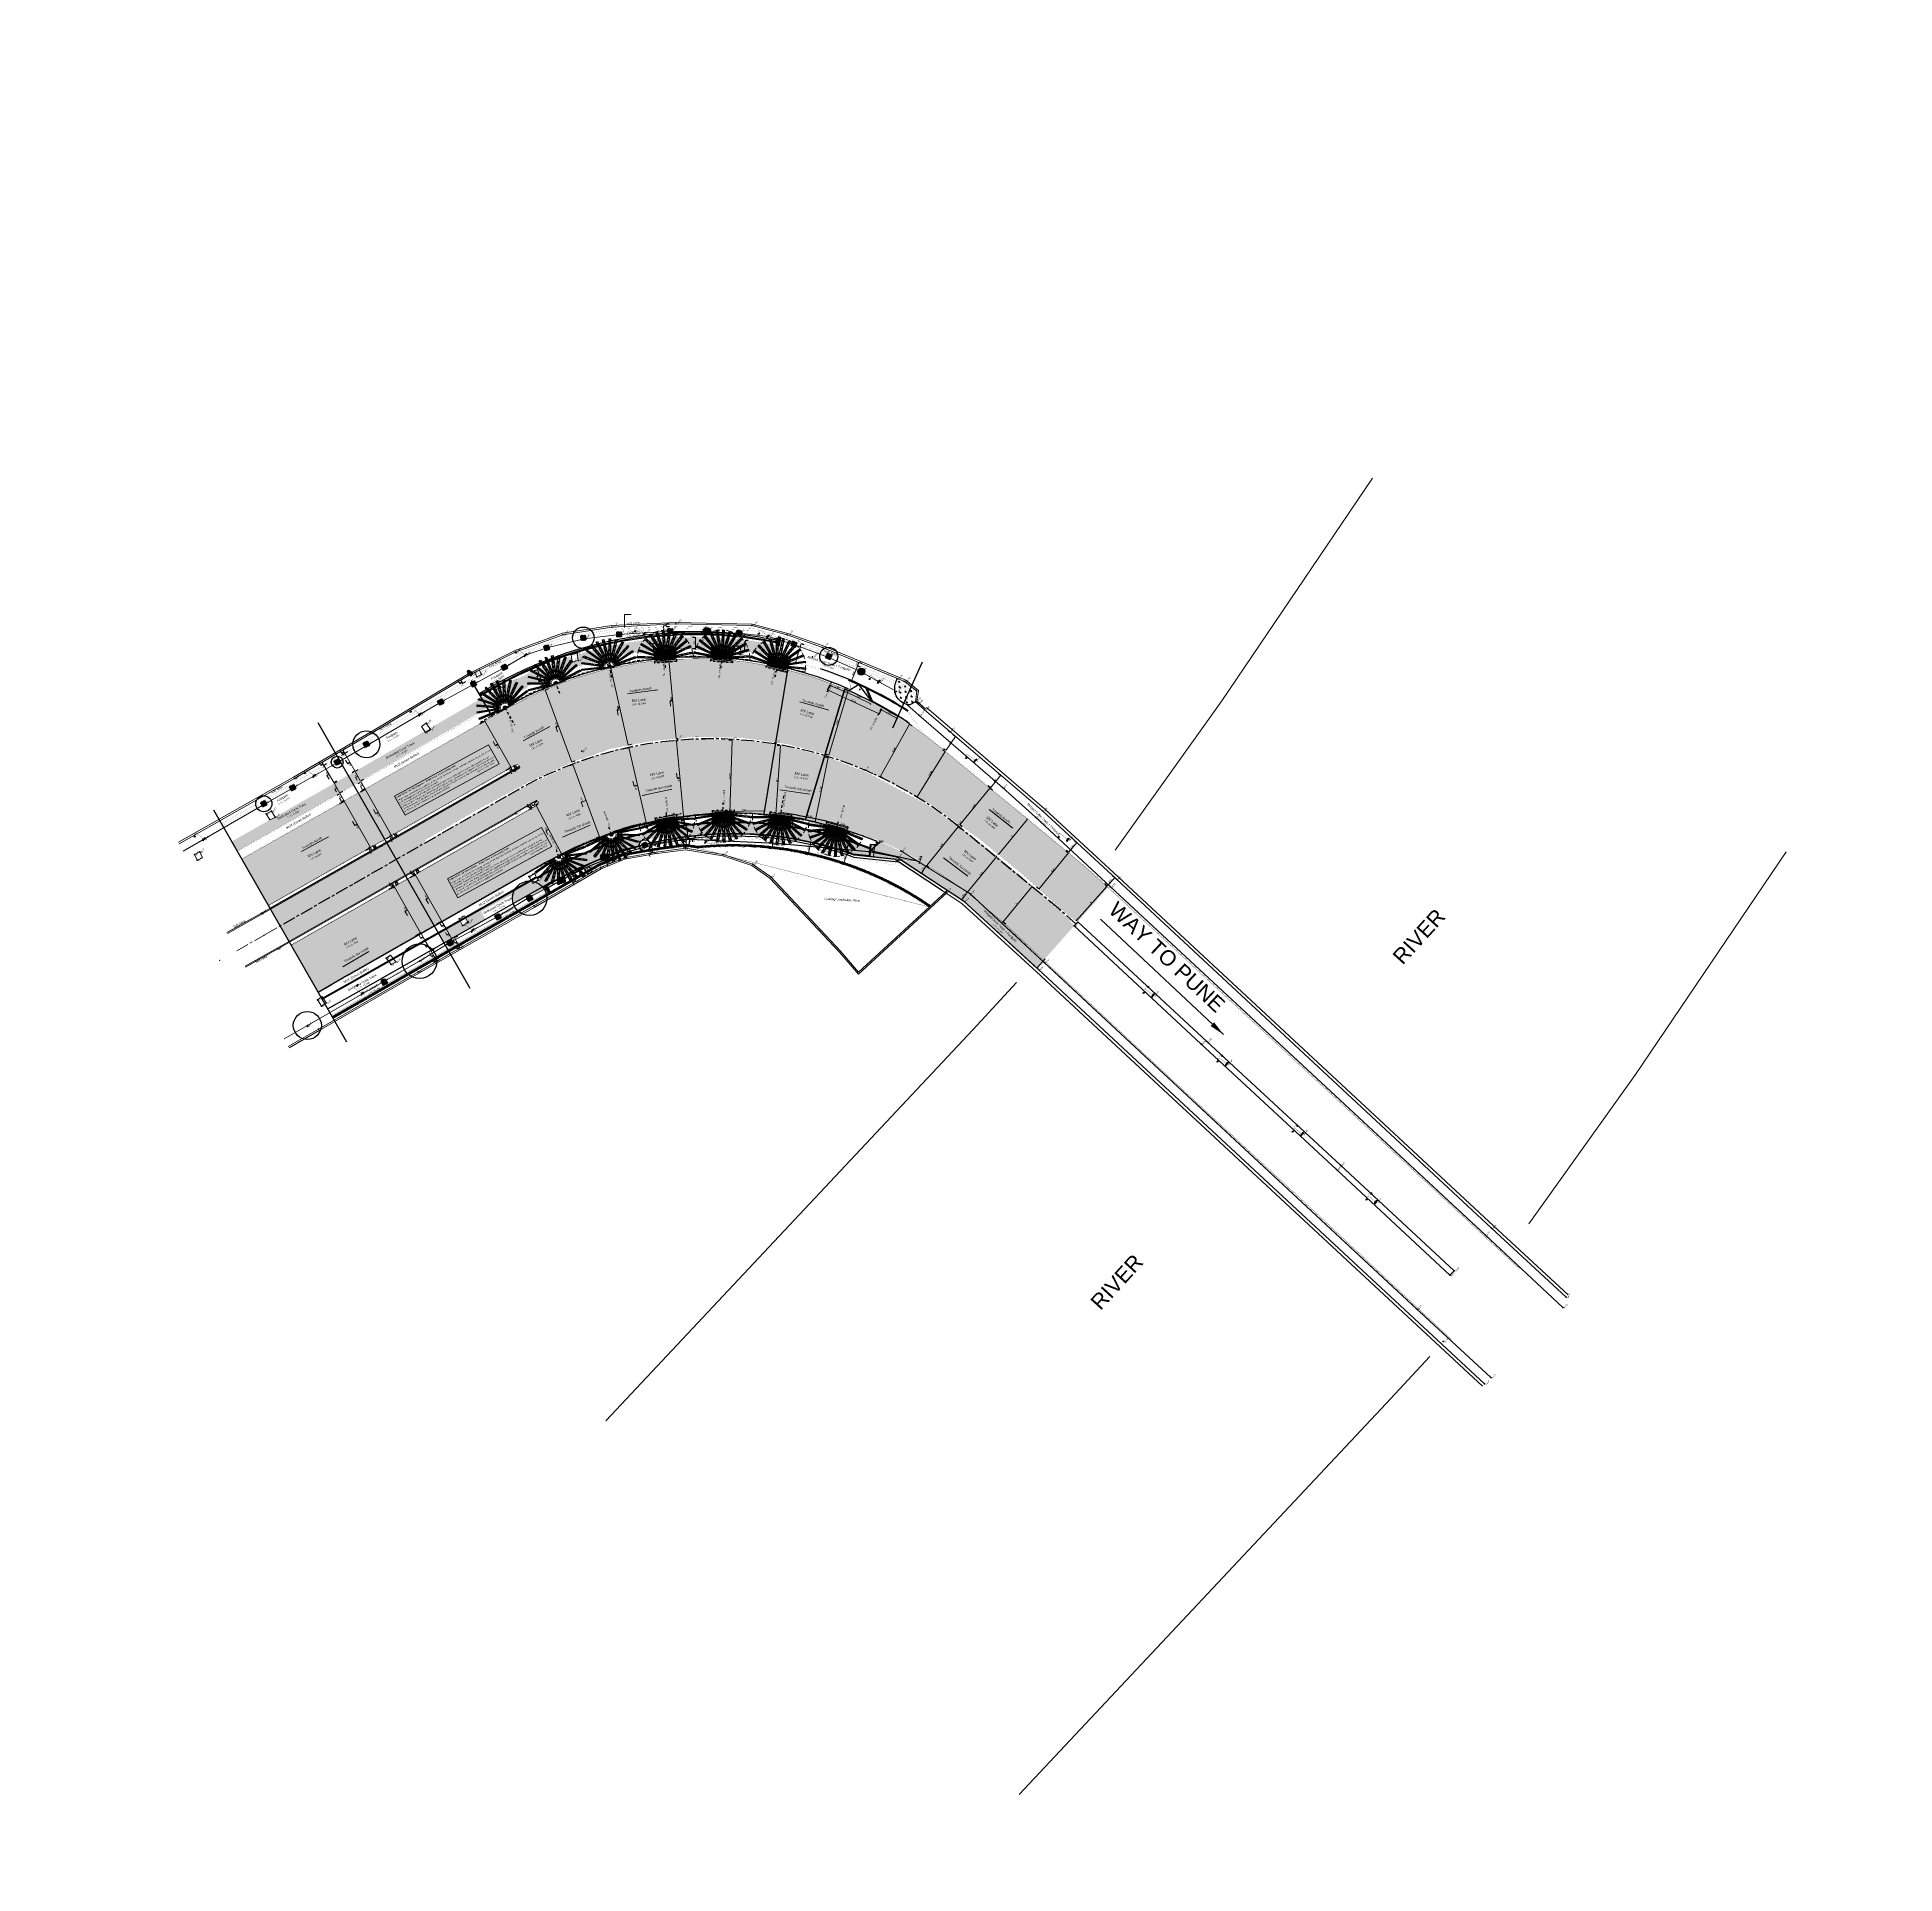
# Model space of a CAD drawing. Header units: metres. Extents: x 6 to 601, y -20 to 118.
# Drawn here: x 250.6 to 335.6, y 5.9 to 89.9 of the extents above; entities that cross this region are included whole.
import ezdxf

# ---------------------------------------------------------------- set-up
doc = ezdxf.new("R2010")
doc.units = ezdxf.units.M
doc.header["$MEASUREMENT"] = 0
for name, pattern in [('1', [0]), ('CENTER', [2, 1.25, -0.25, 0.25, -0.25]), ('DASHED', [0.75, 0.5, -0.25]), ('DASHED2', [0.375, 0.25, -0.125]), ('HIDDEN', [0.375, 0.25, -0.125])]:
    doc.linetypes.add(name, pattern=pattern)
for name, color, linetype, lineweight in [('base plate', 40, 'Continuous', 30), ('BEARGE', 5, 'Continuous', 30), ('boult', 142, 'Continuous', 30), ('CHEMBER', 194, 'Continuous', 30), ('Chp', 1, 'Continuous', 0), ('DASHED LINE', 8, 'DASHED2', 5), ('EXISTING ROAD', 7, 'Continuous', 5), ('foundation wall and slab', 7, 'Continuous', 30), ('PDA_Kerb Line', 250, 'Continuous', 30), ('PDA_Tactile band', 250, 'Continuous', 30), ('Treegirth', 13, 'Continuous', 30), ('WALL', 46, 'Continuous', 30)]:
    doc.layers.add(name, color=color, linetype=linetype, lineweight=lineweight)
for name, color, linetype in [('Brt Reling', 66, 'Continuous'), ('CENTER LINE', 6, 'CENTER'), ('CVD-LINE', 2, 'Continuous'), ('DV', 179, 'Continuous'), ('EL', 4, 'Continuous'), ('F.B.', 60, 'Continuous'), ('FOOTPATH', 30, 'Continuous'), ('HATCH', 8, 'Continuous'), ('HATH', 11, 'Continuous'), ('LAMP_POST', 7, 'Continuous'), ('PDA-Tree Girth', 7, 'Continuous'), ('PDA-Tree Grating', 7, 'Continuous'), ('PDA_Hatch 2_Black Electrical Band Blocks_100x100x60mm', 253, 'Continuous'), ('PDA_Hatch 5_Warning Tactile_300x300mm', 75, '1'), ('PDA_Kerb Edge', 7, 'Continuous'), ('PDA_Levels', 7, 'Continuous'), ('PDA_Text', 19, 'Continuous'), ('PDA_Utility Band', 7, 'Continuous'), ('PN', 7, 'Continuous'), ('PT', 2, 'Continuous'), ('TEXT', 7, 'Continuous'), ('Tree foliage', 74, 'Continuous'), ('Treegirth Hach', 96, 'Continuous')]:
    doc.layers.add(name, color=color, linetype=linetype)
for name, color, linetype, true_color in [('PDA - Dimensions', 7, 'Continuous', 0x000000), ('PDA - Hatch 4 - Pedestrian Ramp', 7, 'Continuous', 0xb3b3b3), ('PDA_Chainage Lines', 7, 'DASHED', 0x636466), ('PDA_Chainage Text', 7, 'Continuous', 0x636466), ('PDA_Dimensions', 7, 'Continuous', 0x000000)]:
    doc.layers.add(name, color=color, linetype=linetype, true_color=true_color)
doc.styles.add('AR', font='arial.ttf')
doc.styles.add('ARIAL', font='arialbd.ttf', dxfattribs={"width": 0.8})
doc.styles.add('RS', font='RomanS')
doc.styles.get("Standard").update_dxf_attribs({"font": 'arial.ttf'})
doc.dimstyles.new('PDA_Dimentions', dxfattribs={"dimtxt": 0.3, "dimasz": 0.1, "dimexe": 0.075, "dimexo": 0.625, "dimgap": 0.1, "dimtad": 1, "dimdsep": 46, "dimtxsty": 'ARIAL', "dimblk": 'ARCHTICK', "dimcen": 0.09, "dimadec": 0, "dimazin": 0, "dimtfac": 1, "dimtmove": 1, "dimatfit": 3, "dimldrblk": 'ARCHTICK', "dimfxl": 1, "dimfxlon": 1, "dimlwd": 9, "dimarcsym": 0})
doc.dimstyles.get("Standard").update_dxf_attribs({"dimtxt": 0.18, "dimasz": 0.18, "dimexe": 0.18, "dimexo": 0.0625, "dimgap": 0.09, "dimtad": 0, "dimdec": 4, "dimzin": 0, "dimdsep": 46, "dimtxsty": 'Standard', "dimcen": 0.09, "dimadec": 0, "dimazin": 0, "dimtfac": 1, "dimtdec": 4, "dimtofl": 0, "dimtmove": 0, "dimatfit": 3, "dimfxl": 1, "dimtolj": 1, "dimtzin": 0, "dimarcsym": 0})

# ---------------------------------------------------------------- blocks, each defined once
blk = doc.blocks.new('LP')
at = {"layer": 'LAMP_POST'}
for color, points in [(40, [(-0.88, 0), (-0.06, 0, -1), (0.06, 0), (0.88, 0, 0.297414)]), (40, [(1.17, 3.52), (1.89, 3.74, 0.502288)]), (30, [(1.4, 3.59, 1), (1.66, 3.67)])]:
    blk.add_hatch(color=color, dxfattribs=at).paths.add_polyline_path(points)
blk.add_line((1.17, 3.52), (1.89, 3.74), dxfattribs=at)
for points in [[(-0.88, 0), (-0.06, 0)], [(0.06, 0), (0.88, 0)]]:
    blk.add_lwpolyline(points, dxfattribs=at)
at = {"layer": 'LAMP_POST', "color": 5, "const_width": 0.0891}
blk.add_lwpolyline([(0, 0.26), (0, 3.8, -0.774922), (1.46, 3.82)], format="xyb", dxfattribs=at)
at = {"layer": 'LAMP_POST'}
for centre, radius, start, end in [((0, -1.35), 1.61, 56.78749, 123.04032), ((1.61, 3.36), 0.474, 54.17419, 160.85349), ((1.53, 3.63), 0.14, 197.51384, 17.51384)]:
    blk.add_arc(centre, radius, start, end, dxfattribs=at)
blk = doc.blocks.new('MNGL')
at = {"layer": 'CVD-LINE'}
h = blk.add_hatch(color=256, dxfattribs=at)
h.paths.add_polyline_path([(0, 3), (-1, 3), (-1, 2), (0, 2)])
h.paths.add_polyline_path([(1, 3), (0, 3), (0, 2), (1, 2)])
h.paths.add_polyline_path([(0, 0.8), (-1, 0.8), (-1, 0), (0, 0)])
h.paths.add_polyline_path([(1, 0.8), (0, 0.8), (0, 0), (1, 0)])
h.paths.add_polyline_path([(-1.1, 1.4), (1.1, 1.4), (1.1, 2.2), (-1.1, 2.2)], flags=9)
h = blk.add_hatch(color=201, dxfattribs=at)
h.paths.add_polyline_path([(0, 3.9, 0.377915), (-1, 3), (0, 3)])
h.paths.add_polyline_path([(0, 3.9), (0, 3), (1, 3, 0.377915)])
for points in [[(-1, 0), (1, 0), (1, 3), (-1, 3), (-1, 0)], [(1, 3), (-1, 3)], [(1, 2), (-1, 2)], [(1, 1.5), (-1, 1.5)], [(1, 0.8), (-1, 0.8)], [(0, 0), (0, 0.8)], [(1, 0), (1, 3)]]:
    blk.add_lwpolyline(points, dxfattribs=at)
blk.add_arc((0, 2.9), 1.01, 7.1907, 172.8093, dxfattribs=at)
at = {"layer": 'TEXT', "linetype": 'Continuous', "style": 'AR'}
for s, height, p in [('MNGL', 0.5, (-1, 1.5)), ('STONE', 0.4, (-1, 0.9))]:
    blk.add_text(s, height=height, dxfattribs=at).set_placement(p)
blk = doc.blocks.new('_ArchTick')
at = {"color": 0, "linetype": 'ByBlock', "const_width": 0.15}
blk.add_lwpolyline([(-0.5, -0.5), (0.5, 0.5)], dxfattribs=at)
blk = doc.blocks.new('*D589')
at = {"layer": 'Defpoints', "color": 0, "transparency": 16777216}
for p in [(404.7, 216.98), (405.08, 216.7, 99.98), (405.98, 217.96)]:
    blk.add_point(p, dxfattribs=at)
at = {"layer": 'PDA - Dimensions', "color": 0, "lineweight": -2, "transparency": 16777216}
for p, q in [((404.57, 217.07), (404.62, 217.03)), ((405.47, 218.32), (405.52, 218.29))]:
    blk.add_line(p, q, dxfattribs=at)
at = {"layer": 'PDA - Dimensions', "color": 0, "lineweight": 9, "transparency": 16777216}
blk.add_line((405.6, 218.23), (404.7, 216.98), dxfattribs=at)
at = {"layer": 'PDA - Dimensions', "color": 0, "lineweight": 9, "transparency": 16777216, "xscale": 0.1, "yscale": 0.1, "zscale": 0.1}
for p, rotation in [((404.7, 216.98), 234.3411329914404), ((405.6, 218.23), 54.34113299144038)]:
    blk.add_blockref('_ArchTick', p, dxfattribs=dict(at, rotation=rotation))
at = {"layer": 'PDA - Dimensions', "color": 0, "transparency": 16777216, "insert": (404.94, 217.75), "char_height": 0.3, "attachment_point": 5, "rotation": 54.3411, "style": 'ARIAL'}
blk.add_mtext('1.54', dxfattribs=at)
blk = doc.blocks.new('grating 2')
at = {"layer": 'PDA - Hatch 4 - Pedestrian Ramp', "ltscale": 0.1, "true_color": 0xc9c9c9}
h = blk.add_hatch(dxfattribs=at)
h.set_pattern_fill('ANSI36', color=9, scale=0.1, angle=95.22659)
h.set_pattern_definition([(140.2265942, (8977.28207, -3736.417958), (-0.024809612407, 0.004387340564), [0.03125, -0.00625, 0, -0.00625])])
h.paths.add_polyline_path([(3400.42, 2388.08), (3400.49, 2387.23, -0.414214), (3401.26, 2388.16)])
at = {"layer": 'PDA-Tree Girth', "color": 254}
for p, q in [((3400.56, 2387.4), (3400.61, 2387.39)), ((3400.69, 2387.66), (3400.65, 2387.69)), ((3400.66, 2387.39), (3400.71, 2387.38)), ((3400.78, 2387.61), (3400.74, 2387.64)), ((3400.76, 2387.37), (3400.81, 2387.37)), ((3400.88, 2387.56), (3400.83, 2387.59)), ((3400.88, 2387.88), (3400.84, 2387.93)), ((3400.87, 2387.36), (3400.92, 2387.36)), ((3400.94, 2387.8), (3400.91, 2387.84)), ((3400.97, 2387.52), (3400.92, 2387.54)), ((3401.01, 2387.72), (3400.97, 2387.76)), ((3401.07, 2387.64), (3401.04, 2387.68)), ((3401.11, 2388.07), (3401.13, 2388.02)), ((3401.14, 2387.97), (3401.16, 2387.92)), ((3401.17, 2387.87), (3401.19, 2387.82)), ((3401.2, 2387.77), (3401.22, 2387.72))]:
    blk.add_line(p, q, dxfattribs=at)
at = {"layer": 'PDA-Tree Girth'}
blk.add_lwpolyline([(3400.49, 2387.23), (3401.01, 2387.28, -0.414214), (3401.31, 2387.64), (3401.26, 2388.16)], format="xyb", dxfattribs=at)
blk.add_arc((3401.34, 2387.31), 0.85, 95.22659, 185.22659, dxfattribs=at)
at = {"layer": 'PDA-Tree Girth', "color": 254}
for radius, start, end in [(0.789, 151.47659, 173.8406), (0.737, 151.47659, 173.8406), (0.685, 151.47659, 173.8406), (0.633, 151.47659, 173.8406), (0.581, 151.47659, 173.8406), (0.529, 151.47659, 173.8406), (0.789, 106.61258, 128.97659), (0.477, 151.47659, 173.8406), (0.737, 106.61258, 128.97659), (0.685, 106.61258, 128.97659), (0.425, 151.47659, 173.8406), (0.633, 106.61258, 128.97659), (0.581, 106.61258, 128.97659), (0.529, 106.61258, 128.97659), (0.477, 106.61258, 128.97659), (0.425, 106.61258, 128.97659)]:
    blk.add_arc((3401.34, 2387.31), radius, start, end, dxfattribs=at)
at = {"layer": 'PDA-Tree Grating'}
blk.add_lwpolyline([(3401.26, 2388.16), (3400.42, 2388.08), (3400.49, 2387.23)], dxfattribs=at)
blk = doc.blocks.new('note')
at = {"layer": 'PDA_Kerb Line', "lineweight": 9}
blk.add_lwpolyline([(8271.67, 11431.67), (8292.44, 11435.22), (8293.16, 11431.02), (8272.39, 11427.47)], close=True, dxfattribs=at)
at = {"layer": 'PDA_Text', "insert": (8271.86, 11431.43), "char_height": 0.3, "attachment_point": 1, "rotation": 9.6267, "style": 'AR'}
blk.add_mtext_dynamic_manual_height_columns('{\\fArial|b1|i0|c0|p34;V.IMP NOTE : for Site Engineer -  PCMC Team  & Contracting Team .^J\\fArial|b0|i0|c0|p34;\\H0.33333x;^J}Please note, all the kerb line, seatings, grating, tactile alignment, bollards, drainage chamber covers, etc. shown in the drawings are as per the survey received. ^JThe Project Management Team and Contractors Team  has to verify these locations with respect to the site conditions and in case of any discrepancy and suggestion by engineering team / citizens  / local representatives , it is to be brought to the notice of team PDA before executing the same so that modifications if required could be done as per site conditions & suggestions if feasible.                                                    21st November 2022', width=20.7038, gutter_width=7.5, heights=[3.96], dxfattribs=at)
blk = doc.blocks.new('*D467')
at = {"layer": 'Defpoints', "color": 0, "transparency": 16777216}
for p in [(346.53, 264.21), (347.02, 264.25), (348.01, 248.64, 99.6)]:
    blk.add_point(p, dxfattribs=at)
at = {"layer": 'PDA - Dimensions', "color": 0, "lineweight": 9, "transparency": 16777216}
for p, q in [((348.51, 248.69), (347.02, 264.25)), ((347.76, 256.47), (347.31, 256.04)), ((347.31, 256.04), (347.4, 255.05))]:
    blk.add_line(p, q, dxfattribs=at)
at = {"layer": 'PDA - Dimensions', "color": 0, "lineweight": -2, "transparency": 16777216}
for p, q in [((347.15, 264.27), (347.12, 264.26)), ((348.63, 248.7), (348.61, 248.7))]:
    blk.add_line(p, q, dxfattribs=at)
at = {"layer": 'PDA - Dimensions', "color": 0, "lineweight": 9, "transparency": 16777216, "xscale": 0.1, "yscale": 0.1, "zscale": 0.1}
for p, rotation in [((347.02, 264.25), 95.44942497960623), ((348.51, 248.69), 275.4494249796062)]:
    blk.add_blockref('_ArchTick', p, dxfattribs=dict(at, rotation=rotation))
at = {"layer": 'PDA - Dimensions', "color": 0, "transparency": 16777216, "insert": (347.53, 256.36), "char_height": 0.3, "attachment_point": 5, "rotation": 95.4494, "style": 'ARIAL'}
blk.add_mtext('15.63', dxfattribs=at)
blk = doc.blocks.new('*D468')
at = {"layer": 'Defpoints', "color": 0, "transparency": 16777216}
for p in [(348.06, 248.15, 99.6), (349.46, 233.44), (349.96, 233.48)]:
    blk.add_point(p, dxfattribs=at)
at = {"layer": 'PDA - Dimensions', "color": 0, "lineweight": 9, "transparency": 16777216}
for p, q in [((348.56, 248.19), (349.96, 233.48)), ((348.67, 240.87), (348.58, 241.86)), ((349.26, 240.84), (348.67, 240.87))]:
    blk.add_line(p, q, dxfattribs=at)
at = {"layer": 'PDA - Dimensions', "color": 0, "lineweight": -2, "transparency": 16777216}
for p, q in [((348.68, 248.21), (348.66, 248.2)), ((350.09, 233.5), (350.06, 233.49))]:
    blk.add_line(p, q, dxfattribs=at)
at = {"layer": 'PDA - Dimensions', "color": 0, "lineweight": 9, "transparency": 16777216, "xscale": 0.1, "yscale": 0.1, "zscale": 0.1}
for p, rotation in [((348.56, 248.19), 95.44942567014299), ((349.96, 233.48), 275.449425670143)]:
    blk.add_blockref('_ArchTick', p, dxfattribs=dict(at, rotation=rotation))
at = {"layer": 'PDA - Dimensions', "color": 0, "transparency": 16777216, "insert": (348.95, 240.6), "char_height": 0.3, "attachment_point": 5, "rotation": 95.4494, "style": 'ARIAL'}
blk.add_mtext('14.78', dxfattribs=at)
blk = doc.blocks.new('*D470')
at = {"layer": 'Defpoints', "color": 0, "transparency": 16777216}
for p in [(359.49, 248.4, 99.6), (359.06, 234.13), (359.06, 234.13)]:
    blk.add_point(p, dxfattribs=at)
at = {"layer": 'PDA - Dimensions', "color": 0, "lineweight": -2, "transparency": 16777216}
for p, q in [((358.87, 248.42), (359.39, 248.41)), ((358.43, 234.15), (358.96, 234.14))]:
    blk.add_line(p, q, dxfattribs=at)
at = {"layer": 'PDA - Dimensions', "color": 0, "lineweight": 9, "transparency": 16777216}
blk.add_line((359.49, 248.4), (359.06, 234.13), dxfattribs=at)
at = {"layer": 'PDA - Dimensions', "color": 0, "lineweight": 9, "transparency": 16777216, "xscale": 0.1, "yscale": 0.1, "zscale": 0.1}
for p, rotation in [((359.49, 248.4), 88.24571742260733), ((359.06, 234.13), 268.2457174226074)]:
    blk.add_blockref('_ArchTick', p, dxfattribs=dict(at, rotation=rotation))
at = {"layer": 'PDA - Dimensions', "color": 0, "transparency": 16777216, "insert": (359.02, 241.28), "char_height": 0.3, "attachment_point": 5, "rotation": 88.2457, "style": 'ARIAL'}
blk.add_mtext('14.28', dxfattribs=at)
blk = doc.blocks.new('*D472')
at = {"layer": 'Defpoints', "color": 0, "transparency": 16777216}
for p in [(382.32, 258.17, -99.6), (382.32, 258.17), (378.51, 245.45)]:
    blk.add_point(p, dxfattribs=at)
at = {"layer": 'PDA - Dimensions', "color": 0, "lineweight": 9, "transparency": 16777216}
blk.add_line((378.51, 245.45), (382.32, 258.17), dxfattribs=at)
at = {"layer": 'PDA - Dimensions', "color": 0, "lineweight": -2, "transparency": 16777216}
for p, q in [((381.72, 258.35), (382.22, 258.2)), ((377.92, 245.63), (378.42, 245.48))]:
    blk.add_line(p, q, dxfattribs=at)
at = {"layer": 'PDA - Dimensions', "color": 0, "lineweight": 9, "transparency": 16777216, "xscale": 0.1, "yscale": 0.1, "zscale": 0.1}
for p, rotation in [((382.32, 258.17), 73.35739848893179), ((378.51, 245.45), 253.3573984889318)]:
    blk.add_blockref('_ArchTick', p, dxfattribs=dict(at, rotation=rotation))
at = {"layer": 'PDA - Dimensions', "color": 0, "transparency": 16777216, "insert": (380.17, 251.88), "char_height": 0.3, "attachment_point": 5, "rotation": 73.3574, "style": 'ARIAL'}
blk.add_mtext('13.27', dxfattribs=at)
blk = doc.blocks.new('*D473')
at = {"layer": 'Defpoints', "color": 0, "transparency": 16777216}
for p in [(394.4, 251.51), (394.4, 251.51), (388.66, 241.18, 99.6)]:
    blk.add_point(p, dxfattribs=at)
at = {"layer": 'PDA - Dimensions', "color": 0, "lineweight": 9, "transparency": 16777216}
blk.add_line((388.66, 241.18), (394.4, 251.51), dxfattribs=at)
at = {"layer": 'PDA - Dimensions', "color": 0, "lineweight": -2, "transparency": 16777216}
for p, q in [((394.94, 251.21), (394.49, 251.46)), ((389.2, 240.87), (388.74, 241.13))]:
    blk.add_line(p, q, dxfattribs=at)
at = {"layer": 'PDA - Dimensions', "color": 0, "lineweight": 9, "transparency": 16777216, "xscale": 0.1, "yscale": 0.1, "zscale": 0.1}
for p, rotation in [((394.4, 251.51), 60.94736159168296), ((388.66, 241.18), 240.947361591683)]:
    blk.add_blockref('_ArchTick', p, dxfattribs=dict(at, rotation=rotation))
at = {"layer": 'PDA - Dimensions', "color": 0, "transparency": 16777216, "insert": (391.31, 246.47), "char_height": 0.3, "attachment_point": 5, "rotation": 60.9474, "style": 'ARIAL'}
blk.add_mtext('11.82', dxfattribs=at)
blk = doc.blocks.new('*D475')
at = {"layer": 'Defpoints', "color": 0, "transparency": 16777216}
for p in [(349.48, 233.29), (349.64, 231.59), (350.18, 231.64)]:
    blk.add_point(p, dxfattribs=at)
at = {"layer": 'PDA - Dimensions', "color": 0, "lineweight": 9, "transparency": 16777216}
for p, q in [((349.56, 232.46), (349.5, 233.08)), ((350.1, 232.49), (349.56, 232.46)), ((350.02, 233.34), (350.18, 231.64))]:
    blk.add_line(p, q, dxfattribs=at)
at = {"layer": 'PDA - Dimensions', "color": 0, "lineweight": -2, "transparency": 16777216}
for p, q in [((350.1, 233.35), (350.12, 233.35)), ((350.26, 231.65), (350.28, 231.65))]:
    blk.add_line(p, q, dxfattribs=at)
at = {"layer": 'PDA - Dimensions', "color": 0, "lineweight": 9, "transparency": 16777216, "xscale": 0.1, "yscale": 0.1, "zscale": 0.1}
for p, rotation in [((350.02, 233.34), 95.44942497961921), ((350.18, 231.64), 275.4494249796192)]:
    blk.add_blockref('_ArchTick', p, dxfattribs=dict(at, rotation=rotation))
at = {"layer": 'PDA - Dimensions', "color": 0, "transparency": 16777216, "insert": (349.82, 232.37), "char_height": 0.3, "attachment_point": 5, "rotation": 95.4494, "style": 'ARIAL'}
blk.add_mtext('1.7', dxfattribs=at)
blk = doc.blocks.new('*D476')
at = {"layer": 'Defpoints', "color": 0, "transparency": 16777216}
for p in [(419.52, 218.7), (412.79, 212.58), (413.81, 211.74)]:
    blk.add_point(p, dxfattribs=at)
at = {"layer": 'PDA - Dimensions', "color": 0, "lineweight": 9, "transparency": 16777216}
blk.add_line((418.5, 219.54), (412.79, 212.58), dxfattribs=at)
at = {"layer": 'PDA - Dimensions', "color": 0, "lineweight": -2, "transparency": 16777216}
for p, q in [((419.04, 219.1), (418.42, 219.6)), ((413.33, 212.14), (412.71, 212.64))]:
    blk.add_line(p, q, dxfattribs=at)
at = {"layer": 'PDA - Dimensions', "color": 0, "lineweight": 9, "transparency": 16777216, "xscale": 0.1, "yscale": 0.1, "zscale": 0.1}
for p, rotation in [((418.5, 219.54), 50.64302790423488), ((412.79, 212.58), 230.6430279042349)]:
    blk.add_blockref('_ArchTick', p, dxfattribs=dict(at, rotation=rotation))
at = {"layer": 'PDA - Dimensions', "color": 0, "transparency": 16777216, "insert": (415.45, 216.22), "char_height": 0.3, "attachment_point": 5, "rotation": 50.643, "style": 'ARIAL'}
blk.add_mtext('9', dxfattribs=at)
blk = doc.blocks.new('*D477')
at = {"layer": 'Defpoints', "color": 0, "transparency": 16777216}
for p in [(425.67, 226.2), (425.67, 226.2), (419.86, 219.08)]:
    blk.add_point(p, dxfattribs=at)
at = {"layer": 'PDA - Dimensions', "color": 0, "lineweight": 9, "transparency": 16777216}
blk.add_line((419.86, 219.08), (425.67, 226.2), dxfattribs=at)
at = {"layer": 'PDA - Dimensions', "color": 0, "lineweight": -2, "transparency": 16777216}
for p, q in [((425.19, 226.6), (425.59, 226.26)), ((419.38, 219.48), (419.78, 219.15))]:
    blk.add_line(p, q, dxfattribs=at)
at = {"layer": 'PDA - Dimensions', "color": 0, "lineweight": 9, "transparency": 16777216, "xscale": 0.1, "yscale": 0.1, "zscale": 0.1}
for p, rotation in [((425.67, 226.2), 50.77887057385088), ((419.86, 219.08), 230.7788705738509)]:
    blk.add_blockref('_ArchTick', p, dxfattribs=dict(at, rotation=rotation))
at = {"layer": 'PDA - Dimensions', "color": 0, "transparency": 16777216, "insert": (422.57, 222.8), "char_height": 0.3, "attachment_point": 5, "rotation": 50.7789, "style": 'ARIAL'}
blk.add_mtext('9.19', dxfattribs=at)
blk = doc.blocks.new('*D478')
at = {"layer": 'Defpoints', "color": 0, "transparency": 16777216}
for p in [(401.43, 246.14), (401.43, 246.14), (395.94, 237.24, 99.6)]:
    blk.add_point(p, dxfattribs=at)
at = {"layer": 'PDA - Dimensions', "color": 0, "lineweight": 9, "transparency": 16777216}
blk.add_line((395.94, 237.24), (401.43, 246.14), dxfattribs=at)
at = {"layer": 'PDA - Dimensions', "color": 0, "lineweight": -2, "transparency": 16777216}
for p, q in [((400.9, 246.47), (401.35, 246.19)), ((395.41, 237.57), (395.86, 237.29))]:
    blk.add_line(p, q, dxfattribs=at)
at = {"layer": 'PDA - Dimensions', "color": 0, "lineweight": 9, "transparency": 16777216, "xscale": 0.1, "yscale": 0.1, "zscale": 0.1}
for p, rotation in [((401.43, 246.14), 58.35149949390718), ((395.94, 237.24), 238.3514994939072)]:
    blk.add_blockref('_ArchTick', p, dxfattribs=dict(at, rotation=rotation))
at = {"layer": 'PDA - Dimensions', "color": 0, "transparency": 16777216, "insert": (398.47, 241.82), "char_height": 0.3, "attachment_point": 5, "rotation": 58.3515, "style": 'ARIAL'}
blk.add_mtext('10.46', dxfattribs=at)
blk = doc.blocks.new('*D480')
at = {"layer": 'Defpoints', "color": 0, "transparency": 16777216}
for p in [(410.22, 238.91), (410.22, 238.91), (404.29, 231.71, 99.6)]:
    blk.add_point(p, dxfattribs=at)
at = {"layer": 'PDA - Dimensions', "color": 0, "lineweight": 9, "transparency": 16777216}
blk.add_line((404.29, 231.71), (410.22, 238.91), dxfattribs=at)
at = {"layer": 'PDA - Dimensions', "color": 0, "lineweight": -2, "transparency": 16777216}
for p, q in [((410.71, 238.51), (410.3, 238.84)), ((404.77, 231.32), (404.36, 231.65))]:
    blk.add_line(p, q, dxfattribs=at)
at = {"layer": 'PDA - Dimensions', "color": 0, "lineweight": 9, "transparency": 16777216, "xscale": 0.1, "yscale": 0.1, "zscale": 0.1}
for p, rotation in [((410.22, 238.91), 50.46762791754691), ((404.29, 231.71), 230.4676279175469)]:
    blk.add_blockref('_ArchTick', p, dxfattribs=dict(at, rotation=rotation))
at = {"layer": 'PDA - Dimensions', "color": 0, "transparency": 16777216, "insert": (407.06, 235.47), "char_height": 0.3, "attachment_point": 5, "rotation": 50.4676, "style": 'ARIAL'}
blk.add_mtext('9.33', dxfattribs=at)
blk = doc.blocks.new('*D481')
at = {"layer": 'Defpoints', "color": 0, "transparency": 16777216}
for p in [(403.99, 231.31, 99.6), (397.78, 223.74), (397.78, 223.74)]:
    blk.add_point(p, dxfattribs=at)
at = {"layer": 'PDA - Dimensions', "color": 0, "lineweight": 9, "transparency": 16777216}
blk.add_line((403.99, 231.31), (397.78, 223.74), dxfattribs=at)
at = {"layer": 'PDA - Dimensions', "color": 0, "lineweight": -2, "transparency": 16777216}
for p, q in [((404.48, 230.91), (404.07, 231.25)), ((398.27, 223.34), (397.86, 223.68))]:
    blk.add_line(p, q, dxfattribs=at)
at = {"layer": 'PDA - Dimensions', "color": 0, "lineweight": 9, "transparency": 16777216, "xscale": 0.1, "yscale": 0.1, "zscale": 0.1}
for p, rotation in [((403.99, 231.31), 50.64302893435), ((397.78, 223.74), 230.64302893435)]:
    blk.add_blockref('_ArchTick', p, dxfattribs=dict(at, rotation=rotation))
at = {"layer": 'PDA - Dimensions', "color": 0, "transparency": 16777216, "insert": (400.69, 227.68), "char_height": 0.3, "attachment_point": 5, "rotation": 50.643, "style": 'ARIAL'}
blk.add_mtext('9.79', dxfattribs=at)
blk = doc.blocks.new('*D482')
at = {"layer": 'Defpoints', "color": 0, "transparency": 16777216}
for p in [(417.59, 232.84), (417.95, 232.55), (412.24, 225.59)]:
    blk.add_point(p, dxfattribs=at)
at = {"layer": 'PDA - Dimensions', "color": 0, "lineweight": 9, "transparency": 16777216}
blk.add_line((411.89, 225.89), (417.59, 232.84), dxfattribs=at)
at = {"layer": 'PDA - Dimensions', "color": 0, "lineweight": -2, "transparency": 16777216}
for p, q in [((417.46, 232.95), (417.52, 232.91)), ((411.76, 225.99), (411.81, 225.95))]:
    blk.add_line(p, q, dxfattribs=at)
at = {"layer": 'PDA - Dimensions', "color": 0, "lineweight": 9, "transparency": 16777216, "xscale": 0.1, "yscale": 0.1, "zscale": 0.1}
for p, rotation in [((417.59, 232.84), 50.64994464780671), ((411.89, 225.89), 230.6499446478067)]:
    blk.add_blockref('_ArchTick', p, dxfattribs=dict(at, rotation=rotation))
at = {"layer": 'PDA - Dimensions', "color": 0, "transparency": 16777216, "insert": (414.54, 229.53), "char_height": 0.3, "attachment_point": 5, "rotation": 50.6499, "style": 'ARIAL'}
blk.add_mtext('9', dxfattribs=at)
blk = doc.blocks.new('*D483')
at = {"layer": 'Defpoints', "color": 0, "transparency": 16777216}
for p in [(411.92, 225.21, 0), (405.77, 218.4), (406.11, 218.12)]:
    blk.add_point(p, dxfattribs=at)
at = {"layer": 'PDA - Dimensions', "color": 0, "lineweight": 9, "transparency": 16777216}
blk.add_line((411.59, 225.49), (405.77, 218.4), dxfattribs=at)
at = {"layer": 'PDA - Dimensions', "color": 0, "lineweight": -2, "transparency": 16777216}
for p, q in [((411.44, 225.61), (411.51, 225.55)), ((405.63, 218.52), (405.7, 218.46))]:
    blk.add_line(p, q, dxfattribs=at)
at = {"layer": 'PDA - Dimensions', "color": 0, "lineweight": 9, "transparency": 16777216, "xscale": 0.1, "yscale": 0.1, "zscale": 0.1}
for p, rotation in [((411.59, 225.49), 50.64302891334752), ((405.77, 218.4), 230.6430289133475)]:
    blk.add_blockref('_ArchTick', p, dxfattribs=dict(at, rotation=rotation))
at = {"layer": 'PDA - Dimensions', "color": 0, "transparency": 16777216, "insert": (408.48, 222.1), "char_height": 0.3, "attachment_point": 5, "rotation": 50.643, "style": 'ARIAL'}
blk.add_mtext('9.16', dxfattribs=at)
blk = doc.blocks.new('*D484')
at = {"layer": 'Defpoints', "color": 0, "transparency": 16777216}
for p in [(321.56, 235.81), (325.86, 226.12), (326.48, 226.44)]:
    blk.add_point(p, dxfattribs=at)
at = {"layer": 'PDA - Dimensions', "color": 0, "lineweight": -2, "transparency": 16777216}
for p, q in [((321, 235.52), (320.85, 235.44)), ((325.92, 226.15), (325.77, 226.07))]:
    blk.add_line(p, q, dxfattribs=at)
at = {"layer": 'PDA - Dimensions', "color": 0, "lineweight": 9, "transparency": 16777216}
for p, q in [((320.94, 235.49), (325.86, 226.12)), ((323.4, 230.8), (322.87, 230.54)), ((322.87, 230.54), (323.25, 229.81))]:
    blk.add_line(p, q, dxfattribs=at)
at = {"layer": 'PDA - Dimensions', "color": 0, "lineweight": 9, "transparency": 16777216, "xscale": 0.1, "yscale": 0.1, "zscale": 0.1}
for p, rotation in [((320.94, 235.49), 117.6916537922129), ((325.86, 226.12), 297.6916537922129)]:
    blk.add_blockref('_ArchTick', p, dxfattribs=dict(at, rotation=rotation))
at = {"layer": 'PDA - Dimensions', "color": 0, "transparency": 16777216, "insert": (323, 230.84), "char_height": 0.3, "attachment_point": 5, "rotation": 117.6917, "style": 'ARIAL'}
blk.add_mtext('10.5', dxfattribs=at)
blk = doc.blocks.new('*D485')
at = {"layer": 'Defpoints', "color": 0, "transparency": 16777216}
for p in [(328.19, 243.6), (333.4, 229.38), (333.4, 229.38)]:
    blk.add_point(p, dxfattribs=at)
at = {"layer": 'PDA - Dimensions', "color": 0, "lineweight": -2, "transparency": 16777216}
for p, q in [((327.6, 243.38), (328.09, 243.56)), ((332.82, 229.17), (333.31, 229.35))]:
    blk.add_line(p, q, dxfattribs=at)
at = {"layer": 'PDA - Dimensions', "color": 0, "lineweight": 9, "transparency": 16777216}
for p, q in [((328.18, 243.59), (333.4, 229.38)), ((330.79, 236.49), (329.79, 236.2)), ((329.79, 236.2), (330.13, 235.26))]:
    blk.add_line(p, q, dxfattribs=at)
at = {"layer": 'PDA - Dimensions', "color": 0, "lineweight": 9, "transparency": 16777216, "xscale": 0.1, "yscale": 0.1, "zscale": 0.1}
for p, rotation in [((328.18, 243.59), 110.156659298155), ((333.4, 229.38), 290.156659298155)]:
    blk.add_blockref('_ArchTick', p, dxfattribs=dict(at, rotation=rotation))
at = {"layer": 'PDA - Dimensions', "color": 0, "transparency": 16777216, "insert": (329.92, 236.58), "char_height": 0.3, "attachment_point": 5, "rotation": 110.1567, "style": 'ARIAL'}
blk.add_mtext('15.14', dxfattribs=at)
blk = doc.blocks.new('*D486')
at = {"layer": 'Defpoints', "color": 0, "transparency": 16777216}
for p in [(322.72, 258.26), (322.72, 258.26), (327.98, 244.05)]:
    blk.add_point(p, dxfattribs=at)
at = {"layer": 'PDA - Dimensions', "color": 0, "lineweight": 9, "transparency": 16777216}
for p, q in [((327.98, 244.05), (322.72, 258.26)), ((325.35, 251.15), (324.82, 250.98)), ((324.82, 250.98), (325.17, 250.04))]:
    blk.add_line(p, q, dxfattribs=at)
at = {"layer": 'PDA - Dimensions', "color": 0, "lineweight": -2, "transparency": 16777216}
for p, q in [((323.31, 258.47), (322.82, 258.29)), ((328.57, 244.26), (328.08, 244.08))]:
    blk.add_line(p, q, dxfattribs=at)
at = {"layer": 'PDA - Dimensions', "color": 0, "lineweight": 9, "transparency": 16777216, "xscale": 0.1, "yscale": 0.1, "zscale": 0.1}
for p, rotation in [((322.72, 258.26), 110.3121275790659), ((327.98, 244.05), 290.3121275790659)]:
    blk.add_blockref('_ArchTick', p, dxfattribs=dict(at, rotation=rotation))
at = {"layer": 'PDA - Dimensions', "color": 0, "transparency": 16777216, "insert": (324.95, 251.35), "char_height": 0.3, "attachment_point": 5, "rotation": 110.3121, "style": 'ARIAL'}
blk.add_mtext('15.15', dxfattribs=at)
blk = doc.blocks.new('*D487')
at = {"layer": 'Defpoints', "color": 0, "transparency": 16777216}
for p in [(335.66, 262.56), (335.66, 262.56), (339.07, 247.37)]:
    blk.add_point(p, dxfattribs=at)
at = {"layer": 'PDA - Dimensions', "color": 0, "lineweight": 9, "transparency": 16777216}
for p, q in [((339.07, 247.37), (335.66, 262.56)), ((337.36, 254.97), (336.89, 254.26)), ((336.89, 254.26), (337.11, 253.28))]:
    blk.add_line(p, q, dxfattribs=at)
at = {"layer": 'PDA - Dimensions', "color": 0, "lineweight": -2, "transparency": 16777216}
for p, q in [((336.27, 262.69), (335.76, 262.58)), ((339.68, 247.51), (339.17, 247.39))]:
    blk.add_line(p, q, dxfattribs=at)
at = {"layer": 'PDA - Dimensions', "color": 0, "lineweight": 9, "transparency": 16777216, "xscale": 0.1, "yscale": 0.1, "zscale": 0.1}
for p, rotation in [((335.66, 262.56), 102.6646439138163), ((339.07, 247.37), 282.6646439138163)]:
    blk.add_blockref('_ArchTick', p, dxfattribs=dict(at, rotation=rotation))
at = {"layer": 'PDA - Dimensions', "color": 0, "transparency": 16777216, "insert": (337.07, 254.61), "char_height": 0.3, "attachment_point": 5, "rotation": 102.6646, "style": 'ARIAL'}
blk.add_mtext('15.56', dxfattribs=at)
blk = doc.blocks.new('*D488')
at = {"layer": 'Defpoints', "color": 0, "transparency": 16777216}
for p in [(339.16, 246.92), (342.61, 232.17), (342.61, 232.17)]:
    blk.add_point(p, dxfattribs=at)
at = {"layer": 'PDA - Dimensions', "color": 0, "lineweight": -2, "transparency": 16777216}
for p, q in [((338.56, 246.77), (339.07, 246.89)), ((342, 232.02), (342.52, 232.14))]:
    blk.add_line(p, q, dxfattribs=at)
at = {"layer": 'PDA - Dimensions', "color": 0, "lineweight": 9, "transparency": 16777216}
for p, q in [((339.16, 246.92), (342.61, 232.17)), ((340.21, 239.3), (339.98, 240.28)), ((340.89, 239.54), (340.21, 239.3))]:
    blk.add_line(p, q, dxfattribs=at)
at = {"layer": 'PDA - Dimensions', "color": 0, "lineweight": 9, "transparency": 16777216, "xscale": 0.1, "yscale": 0.1, "zscale": 0.1}
for p, rotation in [((339.16, 246.92), 103.1583120417423), ((342.61, 232.17), 283.1583120417424)]:
    blk.add_blockref('_ArchTick', p, dxfattribs=dict(at, rotation=rotation))
at = {"layer": 'PDA - Dimensions', "color": 0, "transparency": 16777216, "insert": (340.53, 239.07), "char_height": 0.3, "attachment_point": 5, "rotation": 103.1583, "style": 'ARIAL'}
blk.add_mtext('15.15', dxfattribs=at)
blk = doc.blocks.new('*D489')
at = {"layer": 'Defpoints', "color": 0, "transparency": 16777216}
for p in [(295.63, 221.06), (302.34, 212.79), (300.85, 211.94)]:
    blk.add_point(p, dxfattribs=at)
at = {"layer": 'PDA - Dimensions', "color": 0, "lineweight": -2, "transparency": 16777216}
for p, q in [((296.17, 221.37), (297.2, 221.96)), ((301.39, 212.25), (302.42, 212.84))]:
    blk.add_line(p, q, dxfattribs=at)
at = {"layer": 'PDA - Dimensions', "color": 0, "lineweight": 9, "transparency": 16777216}
for p, q in [((297.12, 221.91), (302.34, 212.79)), ((299.73, 217.35), (299.25, 217.08)), ((299.25, 217.08), (299.73, 216.25))]:
    blk.add_line(p, q, dxfattribs=at)
at = {"layer": 'PDA - Dimensions', "color": 0, "lineweight": 9, "transparency": 16777216, "xscale": 0.1, "yscale": 0.1, "zscale": 0.1}
for p, rotation in [((297.12, 221.91), 119.8035972988362), ((302.34, 212.79), 299.8035972988362)]:
    blk.add_blockref('_ArchTick', p, dxfattribs=dict(at, rotation=rotation))
at = {"layer": 'PDA - Dimensions', "color": 0, "transparency": 16777216, "insert": (299.33, 217.45), "char_height": 0.3, "attachment_point": 5, "rotation": 119.8036, "style": 'ARIAL'}
blk.add_mtext('10.51', dxfattribs=at)
blk = doc.blocks.new('*D490')
at = {"layer": 'Defpoints', "color": 0, "transparency": 16777216}
for p in [(302.41, 212.66), (303.16, 211.35), (303.16, 211.35)]:
    blk.add_point(p, dxfattribs=at)
at = {"layer": 'PDA - Dimensions', "color": 0, "lineweight": 9, "transparency": 16777216}
for p, q in [((302.36, 211.71), (302.05, 212.25)), ((302.79, 212.01), (302.36, 211.71)), ((302.41, 212.66), (303.16, 211.35))]:
    blk.add_line(p, q, dxfattribs=at)
at = {"layer": 'PDA - Dimensions', "color": 0, "lineweight": -2, "transparency": 16777216}
for p, q in [((302.96, 212.97), (302.5, 212.71)), ((303.7, 211.66), (303.24, 211.4))]:
    blk.add_line(p, q, dxfattribs=at)
at = {"layer": 'PDA - Dimensions', "color": 0, "lineweight": 9, "transparency": 16777216, "xscale": 0.1, "yscale": 0.1, "zscale": 0.1}
for p, rotation in [((302.41, 212.66), 119.6587919502624), ((303.16, 211.35), 299.6587919502624)]:
    blk.add_blockref('_ArchTick', p, dxfattribs=dict(at, rotation=rotation))
at = {"layer": 'PDA - Dimensions', "color": 0, "transparency": 16777216, "insert": (302.64, 211.73), "char_height": 0.3, "attachment_point": 5, "rotation": 119.6588, "style": 'ARIAL'}
blk.add_mtext('1.5', dxfattribs=at)
blk = doc.blocks.new('*D491')
at = {"layer": 'Defpoints', "color": 0, "transparency": 16777216}
for p in [(305.8, 207.82), (305.99, 207.47), (305.99, 207.47)]:
    blk.add_point(p, dxfattribs=at)
at = {"layer": 'PDA - Dimensions', "color": 0, "lineweight": 9, "transparency": 16777216}
for p, q in [((305.38, 207.31), (305.06, 207.87)), ((305.9, 207.65), (305.38, 207.31)), ((305.8, 207.82), (305.99, 207.47))]:
    blk.add_line(p, q, dxfattribs=at)
at = {"layer": 'PDA - Dimensions', "color": 0, "lineweight": -2, "transparency": 16777216}
for p, q in [((306.34, 208.13), (305.88, 207.87)), ((306.54, 207.78), (306.08, 207.52))]:
    blk.add_line(p, q, dxfattribs=at)
at = {"layer": 'PDA - Dimensions', "color": 0, "lineweight": 9, "transparency": 16777216, "xscale": 0.1, "yscale": 0.1, "zscale": 0.1}
for p, rotation in [((305.8, 207.82), 119.694324413156), ((305.99, 207.47), 299.694324413156)]:
    blk.add_blockref('_ArchTick', p, dxfattribs=dict(at, rotation=rotation))
at = {"layer": 'PDA - Dimensions', "color": 0, "transparency": 16777216, "insert": (305.66, 207.33), "char_height": 0.3, "attachment_point": 5, "rotation": 119.6943, "style": 'ARIAL'}
blk.add_mtext('0.4', dxfattribs=at)
blk = doc.blocks.new('*D492')
at = {"layer": 'Defpoints', "color": 0, "transparency": 16777216}
for p in [(328.58, 220.88), (328.78, 220.53), (328.78, 220.53)]:
    blk.add_point(p, dxfattribs=at)
at = {"layer": 'PDA - Dimensions', "color": 0, "lineweight": 9, "transparency": 16777216}
for p, q in [((328.68, 220.71), (328.09, 220.43)), ((328.09, 220.43), (328.42, 219.87)), ((328.58, 220.88), (328.78, 220.53))]:
    blk.add_line(p, q, dxfattribs=at)
at = {"layer": 'PDA - Dimensions', "color": 0, "lineweight": -2, "transparency": 16777216}
for p, q in [((329.12, 221.19), (328.67, 220.93)), ((329.32, 220.85), (328.87, 220.58))]:
    blk.add_line(p, q, dxfattribs=at)
at = {"layer": 'PDA - Dimensions', "color": 0, "lineweight": 9, "transparency": 16777216, "xscale": 0.1, "yscale": 0.1, "zscale": 0.1}
for p, rotation in [((328.58, 220.88), 119.9922216118741), ((328.78, 220.53), 299.9922216118741)]:
    blk.add_blockref('_ArchTick', p, dxfattribs=dict(at, rotation=rotation))
at = {"layer": 'PDA - Dimensions', "color": 0, "transparency": 16777216, "insert": (328.25, 220.66), "char_height": 0.3, "attachment_point": 5, "rotation": 119.9922, "style": 'ARIAL'}
blk.add_mtext('0.4', dxfattribs=at)
blk = doc.blocks.new('*D493')
at = {"layer": 'Defpoints', "color": 0, "transparency": 16777216}
for p in [(320.58, 236.01), (320.58, 236.01), (320.83, 235.57)]:
    blk.add_point(p, dxfattribs=at)
at = {"layer": 'PDA - Dimensions', "color": 0, "lineweight": 9, "transparency": 16777216}
for p, q in [((320.31, 235.48), (319.99, 236.04)), ((320.71, 235.79), (320.31, 235.48)), ((320.83, 235.57), (320.58, 236.01))]:
    blk.add_line(p, q, dxfattribs=at)
at = {"layer": 'PDA - Dimensions', "color": 0, "lineweight": -2, "transparency": 16777216}
for p, q in [((321.13, 236.32), (320.67, 236.06)), ((321.37, 235.88), (320.92, 235.62))]:
    blk.add_line(p, q, dxfattribs=at)
at = {"layer": 'PDA - Dimensions', "color": 0, "lineweight": 9, "transparency": 16777216, "xscale": 0.1, "yscale": 0.1, "zscale": 0.1}
for p, rotation in [((320.58, 236.01), 119.6440518207661), ((320.83, 235.57), 299.644051820766)]:
    blk.add_blockref('_ArchTick', p, dxfattribs=dict(at, rotation=rotation))
at = {"layer": 'PDA - Dimensions', "color": 0, "transparency": 16777216, "insert": (320.59, 235.5), "char_height": 0.3, "attachment_point": 5, "rotation": 119.6441, "style": 'ARIAL'}
blk.add_mtext('0.5', dxfattribs=at)
blk = doc.blocks.new('*D494')
at = {"layer": 'Defpoints', "color": 0, "transparency": 16777216}
for p in [(333.48, 229.25), (334.08, 227.66), (334.08, 227.66)]:
    blk.add_point(p, dxfattribs=at)
at = {"layer": 'PDA - Dimensions', "color": 0, "lineweight": -2, "transparency": 16777216}
for p, q in [((332.89, 229.03), (333.39, 229.21)), ((333.49, 227.44), (333.98, 227.62))]:
    blk.add_line(p, q, dxfattribs=at)
at = {"layer": 'PDA - Dimensions', "color": 0, "lineweight": 9, "transparency": 16777216}
for p, q in [((333.24, 228.28), (333.02, 228.87)), ((333.78, 228.45), (333.24, 228.28)), ((333.48, 229.25), (334.08, 227.66))]:
    blk.add_line(p, q, dxfattribs=at)
at = {"layer": 'PDA - Dimensions', "color": 0, "lineweight": 9, "transparency": 16777216, "xscale": 0.1, "yscale": 0.1, "zscale": 0.1}
for p, rotation in [((333.48, 229.25), 110.4940399413001), ((334.08, 227.66), 290.4940399413001)]:
    blk.add_blockref('_ArchTick', p, dxfattribs=dict(at, rotation=rotation))
at = {"layer": 'PDA - Dimensions', "color": 0, "transparency": 16777216, "insert": (333.51, 228.27), "char_height": 0.3, "attachment_point": 5, "rotation": 110.494, "style": 'ARIAL'}
blk.add_mtext('1.7', dxfattribs=at)
blk = doc.blocks.new('*D495')
at = {"layer": 'Defpoints', "color": 0, "transparency": 16777216}
for p in [(342.65, 232.02), (343.03, 230.37), (343.03, 230.37)]:
    blk.add_point(p, dxfattribs=at)
at = {"layer": 'PDA - Dimensions', "color": 0, "lineweight": 9, "transparency": 16777216}
for p, q in [((342.37, 231.14), (342.22, 231.75)), ((342.84, 231.19), (342.37, 231.14)), ((342.65, 232.02), (343.03, 230.37))]:
    blk.add_line(p, q, dxfattribs=at)
at = {"layer": 'PDA - Dimensions', "color": 0, "lineweight": -2, "transparency": 16777216}
for p, q in [((343.26, 232.16), (342.74, 232.04)), ((343.64, 230.51), (343.13, 230.39))]:
    blk.add_line(p, q, dxfattribs=at)
at = {"layer": 'PDA - Dimensions', "color": 0, "lineweight": 9, "transparency": 16777216, "xscale": 0.1, "yscale": 0.1, "zscale": 0.1}
for p, rotation in [((342.65, 232.02), 103.1583741480519), ((343.03, 230.37), 283.158374148052)]:
    blk.add_blockref('_ArchTick', p, dxfattribs=dict(at, rotation=rotation))
at = {"layer": 'PDA - Dimensions', "color": 0, "transparency": 16777216, "insert": (342.64, 231.09), "char_height": 0.3, "attachment_point": 5, "rotation": 103.1584, "style": 'ARIAL'}
blk.add_mtext('1.7', dxfattribs=at)
blk = doc.blocks.new('*D496')
at = {"layer": 'Defpoints', "color": 0, "transparency": 16777216}
for p in [(378.4, 244.96, 99.6), (375.86, 232.37), (375.86, 232.37)]:
    blk.add_point(p, dxfattribs=at)
at = {"layer": 'PDA - Dimensions', "color": 0, "lineweight": 9, "transparency": 16777216}
blk.add_line((378.4, 244.96), (375.86, 232.37), dxfattribs=at)
at = {"layer": 'PDA - Dimensions', "color": 0, "lineweight": -2, "transparency": 16777216}
for p, q in [((377.79, 245.08), (378.3, 244.98)), ((375.24, 232.5), (375.76, 232.39))]:
    blk.add_line(p, q, dxfattribs=at)
at = {"layer": 'PDA - Dimensions', "color": 0, "lineweight": 9, "transparency": 16777216, "xscale": 0.1, "yscale": 0.1, "zscale": 0.1}
for p, rotation in [((378.4, 244.96), 78.56965448201636), ((375.86, 232.37), 258.5696544820163)]:
    blk.add_blockref('_ArchTick', p, dxfattribs=dict(at, rotation=rotation))
at = {"layer": 'PDA - Dimensions', "color": 0, "transparency": 16777216, "insert": (376.88, 238.72), "char_height": 0.3, "attachment_point": 5, "rotation": 78.5697, "style": 'ARIAL'}
blk.add_mtext('12.84', dxfattribs=at)
blk = doc.blocks.new('*D497')
at = {"layer": 'Defpoints', "color": 0, "transparency": 16777216}
for p in [(369.01, 247.33), (368.11, 233.66), (368.11, 233.66)]:
    blk.add_point(p, dxfattribs=at)
at = {"layer": 'PDA - Dimensions', "color": 0, "lineweight": 9, "transparency": 16777216}
blk.add_line((369.01, 247.33), (368.11, 233.66), dxfattribs=at)
at = {"layer": 'PDA - Dimensions', "color": 0, "lineweight": -2, "transparency": 16777216}
for p, q in [((368.39, 247.37), (368.91, 247.33)), ((367.49, 233.7), (368.01, 233.67))]:
    blk.add_line(p, q, dxfattribs=at)
at = {"layer": 'PDA - Dimensions', "color": 0, "lineweight": 9, "transparency": 16777216, "xscale": 0.1, "yscale": 0.1, "zscale": 0.1}
for p, rotation in [((369.01, 247.33), 86.22521398037043), ((368.11, 233.66), 266.2252139803704)]:
    blk.add_blockref('_ArchTick', p, dxfattribs=dict(at, rotation=rotation))
at = {"layer": 'PDA - Dimensions', "color": 0, "transparency": 16777216, "insert": (368.31, 240.51), "char_height": 0.3, "attachment_point": 5, "rotation": 86.2252, "style": 'ARIAL'}
blk.add_mtext('13.7', dxfattribs=at)
blk = doc.blocks.new('*D498')
at = {"layer": 'Defpoints', "color": 0, "transparency": 16777216}
for p in [(433.21, 219.6), (433.46, 219.38), (427.5, 212.64)]:
    blk.add_point(p, dxfattribs=at)
at = {"layer": 'PDA - Dimensions', "color": 0, "lineweight": 9, "transparency": 16777216}
blk.add_line((427.25, 212.86), (433.21, 219.6), dxfattribs=at)
at = {"layer": 'PDA - Dimensions', "color": 0, "lineweight": -2, "transparency": 16777216}
for p, q in [((432.99, 219.8), (433.14, 219.67)), ((427.03, 213.05), (427.18, 212.92))]:
    blk.add_line(p, q, dxfattribs=at)
at = {"layer": 'PDA - Dimensions', "color": 0, "lineweight": 9, "transparency": 16777216, "xscale": 0.1, "yscale": 0.1, "zscale": 0.1}
for p, rotation in [((433.21, 219.6), 48.52681826883565), ((427.25, 212.86), 228.5268182688357)]:
    blk.add_blockref('_ArchTick', p, dxfattribs=dict(at, rotation=rotation))
at = {"layer": 'PDA - Dimensions', "color": 0, "transparency": 16777216, "insert": (430.04, 216.4), "char_height": 0.3, "attachment_point": 5, "rotation": 48.5268, "style": 'ARIAL'}
blk.add_mtext('9', dxfattribs=at)
blk = doc.blocks.new('*D500')
at = {"layer": 'Defpoints', "color": 0, "transparency": 16777216}
for p in [(335.26, 224.43), (335.41, 224.06), (335.41, 224.06)]:
    blk.add_point(p, dxfattribs=at)
at = {"layer": 'PDA - Dimensions', "color": 0, "lineweight": 9, "transparency": 16777216}
for p, q in [((335.33, 224.25), (334.82, 224.11)), ((334.82, 224.11), (335.07, 223.51)), ((335.26, 224.43), (335.41, 224.06))]:
    blk.add_line(p, q, dxfattribs=at)
at = {"layer": 'PDA - Dimensions', "color": 0, "lineweight": -2, "transparency": 16777216}
for p, q in [((335.83, 224.67), (335.35, 224.47)), ((335.99, 224.3), (335.5, 224.1))]:
    blk.add_line(p, q, dxfattribs=at)
at = {"layer": 'PDA - Dimensions', "color": 0, "lineweight": 9, "transparency": 16777216, "xscale": 0.1, "yscale": 0.1, "zscale": 0.1}
for p, rotation in [((335.26, 224.43), 112.5331460424112), ((335.41, 224.06), 292.5331460424112)]:
    blk.add_blockref('_ArchTick', p, dxfattribs=dict(at, rotation=rotation))
at = {"layer": 'PDA - Dimensions', "color": 0, "transparency": 16777216, "insert": (335.01, 224.32), "char_height": 0.3, "attachment_point": 5, "rotation": 112.5331, "style": 'ARIAL'}
blk.add_mtext('0.4', dxfattribs=at)
blk = doc.blocks.new('*D501')
at = {"layer": 'Defpoints', "color": 0, "transparency": 16777216}
for p in [(343.56, 228.13), (343.82, 226.62), (343.82, 226.62)]:
    blk.add_point(p, dxfattribs=at)
at = {"layer": 'PDA - Dimensions', "color": 0, "lineweight": 9, "transparency": 16777216}
for p, q in [((343.69, 227.37), (343.21, 227.32)), ((343.21, 227.32), (343.35, 226.52)), ((343.56, 228.13), (343.82, 226.62))]:
    blk.add_line(p, q, dxfattribs=at)
at = {"layer": 'PDA - Dimensions', "color": 0, "lineweight": -2, "transparency": 16777216}
for p, q in [((344.17, 228.23), (343.66, 228.14)), ((344.44, 226.73), (343.92, 226.63))]:
    blk.add_line(p, q, dxfattribs=at)
at = {"layer": 'PDA - Dimensions', "color": 0, "lineweight": 9, "transparency": 16777216, "xscale": 0.1, "yscale": 0.1, "zscale": 0.1}
for p, rotation in [((343.56, 228.13), 99.89552967837048), ((343.82, 226.62), 279.8955296783705)]:
    blk.add_blockref('_ArchTick', p, dxfattribs=dict(at, rotation=rotation))
at = {"layer": 'PDA - Dimensions', "color": 0, "transparency": 16777216, "insert": (343.42, 227.56), "char_height": 0.3, "attachment_point": 5, "rotation": 99.8955, "style": 'ARIAL'}
blk.add_mtext('1.53', dxfattribs=at)
blk = doc.blocks.new('*D502')
at = {"layer": 'Defpoints', "color": 0, "transparency": 16777216}
for p in [(343.82, 226.62), (343.89, 226.22), (343.89, 226.22)]:
    blk.add_point(p, dxfattribs=at)
at = {"layer": 'PDA - Dimensions', "color": 0, "lineweight": 9, "transparency": 16777216}
for p, q in [((343.82, 226.62), (343.89, 226.22)), ((343.86, 226.42), (343.19, 226.09)), ((343.19, 226.09), (343.3, 225.45))]:
    blk.add_line(p, q, dxfattribs=at)
at = {"layer": 'PDA - Dimensions', "color": 0, "lineweight": -2, "transparency": 16777216}
for p, q in [((343.2, 226.51), (343.72, 226.6)), ((343.27, 226.12), (343.79, 226.21))]:
    blk.add_line(p, q, dxfattribs=at)
at = {"layer": 'PDA - Dimensions', "color": 0, "lineweight": 9, "transparency": 16777216, "xscale": 0.1, "yscale": 0.1, "zscale": 0.1}
for p, rotation in [((343.82, 226.62), 99.89552967839802), ((343.89, 226.22), 279.895529678398)]:
    blk.add_blockref('_ArchTick', p, dxfattribs=dict(at, rotation=rotation))
at = {"layer": 'PDA - Dimensions', "color": 0, "transparency": 16777216, "insert": (343.42, 226.25), "char_height": 0.3, "attachment_point": 5, "rotation": 99.8955, "style": 'ARIAL'}
blk.add_mtext('0.4', dxfattribs=at)
blk = doc.blocks.new('*D503')
at = {"layer": 'Defpoints', "color": 0, "transparency": 16777216}
for p in [(350.37, 229.37), (350.55, 227.48), (350.55, 227.48)]:
    blk.add_point(p, dxfattribs=at)
at = {"layer": 'PDA - Dimensions', "color": 0, "lineweight": -2, "transparency": 16777216}
for p, q in [((349.74, 229.31), (350.27, 229.36)), ((349.93, 227.42), (350.45, 227.47))]:
    blk.add_line(p, q, dxfattribs=at)
at = {"layer": 'PDA - Dimensions', "color": 0, "lineweight": 9, "transparency": 16777216}
for p, q in [((349.95, 228.38), (349.88, 229)), ((350.46, 228.43), (349.95, 228.38)), ((350.37, 229.37), (350.55, 227.48))]:
    blk.add_line(p, q, dxfattribs=at)
at = {"layer": 'PDA - Dimensions', "color": 0, "lineweight": 9, "transparency": 16777216, "xscale": 0.1, "yscale": 0.1, "zscale": 0.1}
for p, rotation in [((350.37, 229.37), 95.69057150011396), ((350.55, 227.48), 275.6905715001139)]:
    blk.add_blockref('_ArchTick', p, dxfattribs=dict(at, rotation=rotation))
at = {"layer": 'PDA - Dimensions', "color": 0, "transparency": 16777216, "insert": (350.21, 228.3), "char_height": 0.3, "attachment_point": 5, "rotation": 95.6906, "style": 'ARIAL'}
blk.add_mtext('1.9', dxfattribs=at)
blk = doc.blocks.new('*D504')
at = {"layer": 'Defpoints', "color": 0, "transparency": 16777216}
for p in [(350.49, 227.09), (350.49, 227.09), (350.55, 227.48)]:
    blk.add_point(p, dxfattribs=at)
at = {"layer": 'PDA - Dimensions', "color": 0, "lineweight": 9, "transparency": 16777216}
for p, q in [((349.86, 227.61), (349.96, 228.25)), ((350.52, 227.28), (349.86, 227.61)), ((350.55, 227.48), (350.49, 227.09))]:
    blk.add_line(p, q, dxfattribs=at)
at = {"layer": 'PDA - Dimensions', "color": 0, "lineweight": -2, "transparency": 16777216}
for p, q in [((349.87, 227.19), (350.39, 227.1)), ((349.94, 227.58), (350.46, 227.5))]:
    blk.add_line(p, q, dxfattribs=at)
at = {"layer": 'PDA - Dimensions', "color": 0, "lineweight": 9, "transparency": 16777216, "xscale": 0.1, "yscale": 0.1, "zscale": 0.1}
for p, rotation in [((350.49, 227.09), 260.4637735230091), ((350.55, 227.48), 80.46377352300912)]:
    blk.add_blockref('_ArchTick', p, dxfattribs=dict(at, rotation=rotation))
at = {"layer": 'PDA - Dimensions', "color": 0, "transparency": 16777216, "insert": (349.66, 227.97), "char_height": 0.3, "attachment_point": 5, "rotation": 80.4638, "style": 'ARIAL'}
blk.add_mtext('0.4', dxfattribs=at)
blk = doc.blocks.new('*D505')
at = {"layer": 'Defpoints', "color": 0, "transparency": 16777216}
for p in [(367.36, 227.05), (367.36, 227.05), (367.64, 229.54)]:
    blk.add_point(p, dxfattribs=at)
at = {"layer": 'PDA - Dimensions', "color": 0, "lineweight": -2, "transparency": 16777216}
for p, q in [((366.74, 227.12), (367.26, 227.07)), ((367.02, 229.61), (367.54, 229.55))]:
    blk.add_line(p, q, dxfattribs=at)
at = {"layer": 'PDA - Dimensions', "color": 0, "lineweight": 9, "transparency": 16777216}
blk.add_line((367.64, 229.54), (367.36, 227.05), dxfattribs=at)
at = {"layer": 'PDA - Dimensions', "color": 0, "lineweight": 9, "transparency": 16777216, "xscale": 0.1, "yscale": 0.1, "zscale": 0.1}
for p, rotation in [((367.36, 227.05), 263.5537042165618), ((367.64, 229.54), 83.55370421656184)]:
    blk.add_blockref('_ArchTick', p, dxfattribs=dict(at, rotation=rotation))
at = {"layer": 'PDA - Dimensions', "color": 0, "transparency": 16777216, "insert": (367.25, 228.32), "char_height": 0.3, "attachment_point": 5, "rotation": 83.5537, "style": 'ARIAL'}
blk.add_mtext('2.5', dxfattribs=at)
blk = doc.blocks.new('*D506')
at = {"layer": 'Defpoints', "color": 0, "transparency": 16777216}
for p in [(374.98, 228.32), (374.44, 225.88), (374.44, 225.88)]:
    blk.add_point(p, dxfattribs=at)
at = {"layer": 'PDA - Dimensions', "color": 0, "lineweight": -2, "transparency": 16777216}
for p, q in [((374.37, 228.45), (374.88, 228.34)), ((373.83, 226.01), (374.34, 225.9))]:
    blk.add_line(p, q, dxfattribs=at)
at = {"layer": 'PDA - Dimensions', "color": 0, "lineweight": 9, "transparency": 16777216}
blk.add_line((374.98, 228.32), (374.44, 225.88), dxfattribs=at)
at = {"layer": 'PDA - Dimensions', "color": 0, "lineweight": 9, "transparency": 16777216, "xscale": 0.1, "yscale": 0.1, "zscale": 0.1}
for p, rotation in [((374.98, 228.32), 77.53337616304817), ((374.44, 225.88), 257.5333761630481)]:
    blk.add_blockref('_ArchTick', p, dxfattribs=dict(at, rotation=rotation))
at = {"layer": 'PDA - Dimensions', "color": 0, "transparency": 16777216, "insert": (374.46, 227.15), "char_height": 0.3, "attachment_point": 5, "rotation": 77.5334, "style": 'ARIAL'}
blk.add_mtext('2.5', dxfattribs=at)
blk = doc.blocks.new('*D555')
at = {"layer": 'Defpoints', "color": 0, "transparency": 16777216}
for p in [(381.43, 223.94), (381.43, 223.94), (382.22, 226.31)]:
    blk.add_point(p, dxfattribs=at)
at = {"layer": 'PDA - Dimensions', "color": 0, "lineweight": -2, "transparency": 16777216}
for p, q in [((380.84, 224.14), (381.33, 223.97)), ((381.63, 226.51), (382.13, 226.34))]:
    blk.add_line(p, q, dxfattribs=at)
at = {"layer": 'PDA - Dimensions', "color": 0, "lineweight": 9, "transparency": 16777216}
blk.add_line((382.22, 226.31), (381.43, 223.94), dxfattribs=at)
at = {"layer": 'PDA - Dimensions', "color": 0, "lineweight": 9, "transparency": 16777216, "xscale": 0.1, "yscale": 0.1, "zscale": 0.1}
for p, rotation in [((381.43, 223.94), 251.4518363098046), ((382.22, 226.31), 71.45183630980459)]:
    blk.add_blockref('_ArchTick', p, dxfattribs=dict(at, rotation=rotation))
at = {"layer": 'PDA - Dimensions', "color": 0, "transparency": 16777216, "insert": (381.59, 225.2), "char_height": 0.3, "attachment_point": 5, "rotation": 71.4518, "style": 'ARIAL'}
blk.add_mtext('2.5', dxfattribs=at)
blk = doc.blocks.new('*D556')
at = {"layer": 'Defpoints', "color": 0, "transparency": 16777216}
for p in [(303.23, 211.22), (304.32, 209.31), (304.32, 209.31)]:
    blk.add_point(p, dxfattribs=at)
at = {"layer": 'PDA - Dimensions', "color": 0, "lineweight": 9, "transparency": 16777216}
for p, q in [((303.4, 209.98), (303.08, 210.54)), ((303.23, 211.22), (304.32, 209.31)), ((303.77, 210.27), (303.4, 209.98))]:
    blk.add_line(p, q, dxfattribs=at)
at = {"layer": 'PDA - Dimensions', "color": 0, "lineweight": -2, "transparency": 16777216}
for p, q in [((303.77, 211.53), (303.32, 211.27)), ((304.86, 209.62), (304.41, 209.36))]:
    blk.add_line(p, q, dxfattribs=at)
at = {"layer": 'PDA - Dimensions', "color": 0, "lineweight": 9, "transparency": 16777216, "xscale": 0.1, "yscale": 0.1, "zscale": 0.1}
for p, rotation in [((303.23, 211.22), 119.6587919502691), ((304.32, 209.31), 299.6587919502691)]:
    blk.add_blockref('_ArchTick', p, dxfattribs=dict(at, rotation=rotation))
at = {"layer": 'PDA - Dimensions', "color": 0, "transparency": 16777216, "insert": (303.67, 210), "char_height": 0.3, "attachment_point": 5, "rotation": 119.6588, "style": 'ARIAL'}
blk.add_mtext('2.2', dxfattribs=at)
blk = doc.blocks.new('*D557')
at = {"layer": 'Defpoints', "color": 0, "transparency": 16777216}
for p in [(304.89, 209.46), (305.8, 207.82), (305.8, 207.82)]:
    blk.add_point(p, dxfattribs=at)
at = {"layer": 'PDA - Dimensions', "color": 0, "lineweight": 9, "transparency": 16777216}
for p, q in [((304.93, 208.42), (304.54, 209.13)), ((304.89, 209.46), (305.8, 207.82)), ((305.34, 208.64), (304.93, 208.42))]:
    blk.add_line(p, q, dxfattribs=at)
at = {"layer": 'PDA - Dimensions', "color": 0, "lineweight": -2, "transparency": 16777216}
for p, q in [((305.44, 209.77), (304.98, 209.51)), ((306.34, 208.12), (305.88, 207.87))]:
    blk.add_line(p, q, dxfattribs=at)
at = {"layer": 'PDA - Dimensions', "color": 0, "lineweight": 9, "transparency": 16777216, "xscale": 0.1, "yscale": 0.1, "zscale": 0.1}
for p, rotation in [((304.89, 209.46), 118.8884467226789), ((305.8, 207.82), 298.8884467226789)]:
    blk.add_blockref('_ArchTick', p, dxfattribs=dict(at, rotation=rotation))
at = {"layer": 'PDA - Dimensions', "color": 0, "transparency": 16777216, "insert": (305.25, 208.36), "char_height": 0.3, "attachment_point": 5, "rotation": 118.8884, "style": 'ARIAL'}
blk.add_mtext('1.88', dxfattribs=at)
blk = doc.blocks.new('*D558')
at = {"layer": 'Defpoints', "color": 0, "transparency": 16777216}
for p in [(296.8, 222.47, 99.71), (296.8, 222.47), (297.12, 221.9)]:
    blk.add_point(p, dxfattribs=at)
at = {"layer": 'PDA - Dimensions', "color": 0, "lineweight": 9, "transparency": 16777216}
for p, q in [((296.56, 221.93), (296.15, 222.65)), ((296.96, 222.19), (296.56, 221.93)), ((297.12, 221.9), (296.8, 222.47))]:
    blk.add_line(p, q, dxfattribs=at)
at = {"layer": 'PDA - Dimensions', "color": 0, "lineweight": -2, "transparency": 16777216}
for p, q in [((296.25, 222.16), (296.71, 222.42)), ((296.57, 221.6), (297.03, 221.86))]:
    blk.add_line(p, q, dxfattribs=at)
at = {"layer": 'PDA - Dimensions', "color": 0, "lineweight": 9, "transparency": 16777216, "xscale": 0.1, "yscale": 0.1, "zscale": 0.1}
for p, rotation in [((296.8, 222.47), 119.6440518207673), ((297.12, 221.9), 299.6440518207673)]:
    blk.add_blockref('_ArchTick', p, dxfattribs=dict(at, rotation=rotation))
at = {"layer": 'PDA - Dimensions', "color": 0, "transparency": 16777216, "insert": (296.88, 221.87), "char_height": 0.3, "attachment_point": 5, "rotation": 119.6441, "style": 'ARIAL'}
blk.add_mtext('0.65', dxfattribs=at)
blk = doc.blocks.new('*D559')
at = {"layer": 'Defpoints', "color": 0, "transparency": 16777216}
for p in [(296.8, 222.47, 99.71), (297.04, 222.04), (297.92, 222.53)]:
    blk.add_point(p, dxfattribs=at)
at = {"layer": 'PDA - Dimensions', "color": 0, "lineweight": -2, "transparency": 16777216}
for p, q in [((297.34, 222.78), (297.76, 223.02)), ((297.59, 222.34), (298.01, 222.58))]:
    blk.add_line(p, q, dxfattribs=at)
at = {"layer": 'PDA - Dimensions', "color": 0, "lineweight": 9, "transparency": 16777216}
for p, q in [((297.67, 222.97), (297.92, 222.53)), ((297.8, 222.75), (297.35, 222.6)), ((297.35, 222.6), (297.66, 222.05))]:
    blk.add_line(p, q, dxfattribs=at)
at = {"layer": 'PDA - Dimensions', "color": 0, "lineweight": 9, "transparency": 16777216, "xscale": 0.1, "yscale": 0.1, "zscale": 0.1}
for p, rotation in [((297.67, 222.97), 119.6440518207911), ((297.92, 222.53), 299.6440518207911)]:
    blk.add_blockref('_ArchTick', p, dxfattribs=dict(at, rotation=rotation))
at = {"layer": 'PDA - Dimensions', "color": 0, "transparency": 16777216, "insert": (297.51, 222.83), "char_height": 0.3, "attachment_point": 5, "rotation": 119.6441, "style": 'ARIAL'}
blk.add_mtext('0.5', dxfattribs=at)
blk = doc.blocks.new('*D560')
at = {"layer": 'Defpoints', "color": 0, "transparency": 16777216}
for p in [(291.51, 218.71), (296.73, 209.6), (298.22, 210.45)]:
    blk.add_point(p, dxfattribs=at)
at = {"layer": 'PDA - Dimensions', "color": 0, "lineweight": -2, "transparency": 16777216}
for p, q in [((292.05, 219.02), (293.08, 219.62)), ((297.27, 209.91), (298.31, 210.5))]:
    blk.add_line(p, q, dxfattribs=at)
at = {"layer": 'PDA - Dimensions', "color": 0, "lineweight": 9, "transparency": 16777216}
for p, q in [((293, 219.57), (298.22, 210.45)), ((295.61, 215.01), (295.13, 214.73)), ((295.13, 214.73), (295.61, 213.9))]:
    blk.add_line(p, q, dxfattribs=at)
at = {"layer": 'PDA - Dimensions', "color": 0, "lineweight": 9, "transparency": 16777216, "xscale": 0.1, "yscale": 0.1, "zscale": 0.1}
for p, rotation in [((293, 219.57), 119.8035972988362), ((298.22, 210.45), 299.8035972988362)]:
    blk.add_blockref('_ArchTick', p, dxfattribs=dict(at, rotation=rotation))
at = {"layer": 'PDA - Dimensions', "color": 0, "transparency": 16777216, "insert": (295.21, 215.1), "char_height": 0.3, "attachment_point": 5, "rotation": 119.8036, "style": 'ARIAL'}
blk.add_mtext('10.51', dxfattribs=at)
blk = doc.blocks.new('*D561')
at = {"layer": 'Defpoints', "color": 0, "transparency": 16777216}
for p in [(298.3, 210.31), (299.04, 209.01), (299.04, 209.01)]:
    blk.add_point(p, dxfattribs=at)
at = {"layer": 'PDA - Dimensions', "color": 0, "lineweight": 9, "transparency": 16777216}
for p, q in [((298.24, 209.36), (297.93, 209.91)), ((298.67, 209.66), (298.24, 209.36)), ((298.3, 210.31), (299.04, 209.01))]:
    blk.add_line(p, q, dxfattribs=at)
at = {"layer": 'PDA - Dimensions', "color": 0, "lineweight": -2, "transparency": 16777216}
for p, q in [((298.84, 210.62), (298.38, 210.36)), ((299.58, 209.32), (299.13, 209.06))]:
    blk.add_line(p, q, dxfattribs=at)
at = {"layer": 'PDA - Dimensions', "color": 0, "lineweight": 9, "transparency": 16777216, "xscale": 0.1, "yscale": 0.1, "zscale": 0.1}
for p, rotation in [((298.3, 210.31), 119.6587919502624), ((299.04, 209.01), 299.6587919502624)]:
    blk.add_blockref('_ArchTick', p, dxfattribs=dict(at, rotation=rotation))
at = {"layer": 'PDA - Dimensions', "color": 0, "transparency": 16777216, "insert": (298.52, 209.39), "char_height": 0.3, "attachment_point": 5, "rotation": 119.6588, "style": 'ARIAL'}
blk.add_mtext('1.5', dxfattribs=at)
blk = doc.blocks.new('*D562')
at = {"layer": 'Defpoints', "color": 0, "transparency": 16777216}
for p in [(301.19, 205.2), (301.39, 204.85), (301.39, 204.85)]:
    blk.add_point(p, dxfattribs=at)
at = {"layer": 'PDA - Dimensions', "color": 0, "lineweight": 9, "transparency": 16777216}
for p, q in [((300.78, 204.69), (300.46, 205.25)), ((301.29, 205.03), (300.78, 204.69)), ((301.19, 205.2), (301.39, 204.85))]:
    blk.add_line(p, q, dxfattribs=at)
at = {"layer": 'PDA - Dimensions', "color": 0, "lineweight": -2, "transparency": 16777216}
for p, q in [((301.74, 205.51), (301.28, 205.25)), ((301.93, 205.16), (301.48, 204.9))]:
    blk.add_line(p, q, dxfattribs=at)
at = {"layer": 'PDA - Dimensions', "color": 0, "lineweight": 9, "transparency": 16777216, "xscale": 0.1, "yscale": 0.1, "zscale": 0.1}
for p, rotation in [((301.19, 205.2), 119.694324413156), ((301.39, 204.85), 299.694324413156)]:
    blk.add_blockref('_ArchTick', p, dxfattribs=dict(at, rotation=rotation))
at = {"layer": 'PDA - Dimensions', "color": 0, "transparency": 16777216, "insert": (301.06, 204.71), "char_height": 0.3, "attachment_point": 5, "rotation": 119.6943, "style": 'ARIAL'}
blk.add_mtext('0.4', dxfattribs=at)
blk = doc.blocks.new('*D563')
at = {"layer": 'Defpoints', "color": 0, "transparency": 16777216}
for p in [(299.11, 208.88), (300.2, 206.97), (300.2, 206.97)]:
    blk.add_point(p, dxfattribs=at)
at = {"layer": 'PDA - Dimensions', "color": 0, "lineweight": 9, "transparency": 16777216}
for p, q in [((299.11, 208.88), (300.2, 206.97)), ((299.28, 207.64), (298.96, 208.2)), ((299.66, 207.93), (299.28, 207.64))]:
    blk.add_line(p, q, dxfattribs=at)
at = {"layer": 'PDA - Dimensions', "color": 0, "lineweight": -2, "transparency": 16777216}
for p, q in [((299.66, 209.19), (299.2, 208.93)), ((300.74, 207.28), (300.29, 207.02))]:
    blk.add_line(p, q, dxfattribs=at)
at = {"layer": 'PDA - Dimensions', "color": 0, "lineweight": 9, "transparency": 16777216, "xscale": 0.1, "yscale": 0.1, "zscale": 0.1}
for p, rotation in [((299.11, 208.88), 119.6587919502691), ((300.2, 206.97), 299.6587919502691)]:
    blk.add_blockref('_ArchTick', p, dxfattribs=dict(at, rotation=rotation))
at = {"layer": 'PDA - Dimensions', "color": 0, "transparency": 16777216, "insert": (299.56, 207.66), "char_height": 0.3, "attachment_point": 5, "rotation": 119.6588, "style": 'ARIAL'}
blk.add_mtext('2.2', dxfattribs=at)
blk = doc.blocks.new('*D564')
at = {"layer": 'Defpoints', "color": 0, "transparency": 16777216}
for p in [(300.29, 206.84), (301.19, 205.2), (301.19, 205.2)]:
    blk.add_point(p, dxfattribs=at)
at = {"layer": 'PDA - Dimensions', "color": 0, "lineweight": 9, "transparency": 16777216}
for p, q in [((300.33, 205.8), (299.94, 206.51)), ((300.29, 206.84), (301.19, 205.2)), ((300.74, 206.02), (300.33, 205.8))]:
    blk.add_line(p, q, dxfattribs=at)
at = {"layer": 'PDA - Dimensions', "color": 0, "lineweight": -2, "transparency": 16777216}
for p, q in [((300.83, 207.15), (300.37, 206.89)), ((301.74, 205.5), (301.28, 205.25))]:
    blk.add_line(p, q, dxfattribs=at)
at = {"layer": 'PDA - Dimensions', "color": 0, "lineweight": 9, "transparency": 16777216, "xscale": 0.1, "yscale": 0.1, "zscale": 0.1}
for p, rotation in [((300.29, 206.84), 118.8884467226789), ((301.19, 205.2), 298.8884467226789)]:
    blk.add_blockref('_ArchTick', p, dxfattribs=dict(at, rotation=rotation))
at = {"layer": 'PDA - Dimensions', "color": 0, "transparency": 16777216, "insert": (300.65, 205.74), "char_height": 0.3, "attachment_point": 5, "rotation": 118.8884, "style": 'ARIAL'}
blk.add_mtext('1.88', dxfattribs=at)
blk = doc.blocks.new('*D565')
at = {"layer": 'Defpoints', "color": 0, "transparency": 16777216}
for p in [(292.68, 220.13, 99.71), (292.68, 220.13), (293, 219.56)]:
    blk.add_point(p, dxfattribs=at)
at = {"layer": 'PDA - Dimensions', "color": 0, "lineweight": 9, "transparency": 16777216}
for p, q in [((292.44, 219.59), (292.03, 220.31)), ((292.84, 219.84), (292.44, 219.59)), ((293, 219.56), (292.68, 220.13))]:
    blk.add_line(p, q, dxfattribs=at)
at = {"layer": 'PDA - Dimensions', "color": 0, "lineweight": -2, "transparency": 16777216}
for p, q in [((292.14, 219.82), (292.59, 220.08)), ((292.46, 219.25), (292.91, 219.51))]:
    blk.add_line(p, q, dxfattribs=at)
at = {"layer": 'PDA - Dimensions', "color": 0, "lineweight": 9, "transparency": 16777216, "xscale": 0.1, "yscale": 0.1, "zscale": 0.1}
for p, rotation in [((292.68, 220.13), 119.6440518207673), ((293, 219.56), 299.6440518207673)]:
    blk.add_blockref('_ArchTick', p, dxfattribs=dict(at, rotation=rotation))
at = {"layer": 'PDA - Dimensions', "color": 0, "transparency": 16777216, "insert": (292.76, 219.53), "char_height": 0.3, "attachment_point": 5, "rotation": 119.6441, "style": 'ARIAL'}
blk.add_mtext('0.65', dxfattribs=at)
blk = doc.blocks.new('*D566')
at = {"layer": 'Defpoints', "color": 0, "transparency": 16777216}
for p in [(292.68, 220.13, 99.71), (292.93, 219.69), (293.8, 220.19)]:
    blk.add_point(p, dxfattribs=at)
at = {"layer": 'PDA - Dimensions', "color": 0, "lineweight": -2, "transparency": 16777216}
for p, q in [((293.22, 220.44), (293.64, 220.67)), ((293.47, 220), (293.89, 220.24))]:
    blk.add_line(p, q, dxfattribs=at)
at = {"layer": 'PDA - Dimensions', "color": 0, "lineweight": 9, "transparency": 16777216}
for p, q in [((293.68, 220.41), (293.23, 220.26)), ((293.23, 220.26), (293.54, 219.7)), ((293.56, 220.63), (293.8, 220.19))]:
    blk.add_line(p, q, dxfattribs=at)
for p, xscale, yscale, zscale, rotation in [((293.56, 220.63), 0.09999999999999999, 0.09999999999999999, 0.09999999999999999, 119.6440518207911), ((293.8, 220.19), 0.1, 0.1, 0.1, 299.6440518207911)]:
    blk.add_blockref('_ArchTick', p, dxfattribs=dict(at, xscale=xscale, yscale=yscale, zscale=zscale, rotation=rotation))
at = {"layer": 'PDA - Dimensions', "color": 0, "transparency": 16777216, "insert": (293.39, 220.49), "char_height": 0.3, "attachment_point": 5, "rotation": 119.6441, "style": 'ARIAL'}
blk.add_mtext('0.5', dxfattribs=at)
blk = doc.blocks.new('*D567')
at = {"layer": 'Defpoints', "color": 0, "transparency": 16777216}
for p in [(281.69, 235.55), (283.19, 236.39), (286.86, 226.41)]:
    blk.add_point(p, dxfattribs=at)
at = {"layer": 'PDA - Dimensions', "color": 0, "lineweight": -2, "transparency": 16777216}
for p, q in [((282.24, 235.86), (283.27, 236.44)), ((287.41, 226.71), (288.44, 227.3))]:
    blk.add_line(p, q, dxfattribs=at)
at = {"layer": 'PDA - Dimensions', "color": 0, "lineweight": 9, "transparency": 16777216}
for p, q in [((288.36, 227.25), (283.19, 236.39)), ((285.29, 231.55), (284.82, 232.39)), ((285.77, 231.82), (285.29, 231.55))]:
    blk.add_line(p, q, dxfattribs=at)
at = {"layer": 'PDA - Dimensions', "color": 0, "lineweight": 9, "transparency": 16777216, "xscale": 0.1, "yscale": 0.1, "zscale": 0.1}
for p, rotation in [((283.19, 236.39), 119.4845063425581), ((288.36, 227.25), 299.4845063425581)]:
    blk.add_blockref('_ArchTick', p, dxfattribs=dict(at, rotation=rotation))
at = {"layer": 'PDA - Dimensions', "color": 0, "transparency": 16777216, "insert": (285.65, 231.44), "char_height": 0.3, "attachment_point": 5, "rotation": 119.4845, "style": 'ARIAL'}
blk.add_mtext('10.51', dxfattribs=at)
blk = doc.blocks.new('*D568')
at = {"layer": 'Defpoints', "color": 0, "transparency": 16777216}
for p in [(282.37, 237.83), (282.37, 237.83), (283.11, 236.53)]:
    blk.add_point(p, dxfattribs=at)
at = {"layer": 'PDA - Dimensions', "color": 0, "lineweight": -2, "transparency": 16777216}
for p, q in [((281.82, 237.52), (282.28, 237.78)), ((282.57, 236.22), (283.02, 236.48))]:
    blk.add_line(p, q, dxfattribs=at)
at = {"layer": 'PDA - Dimensions', "color": 0, "lineweight": 9, "transparency": 16777216}
for p, q in [((283.11, 236.53), (282.37, 237.83)), ((282.74, 237.18), (282.26, 236.97)), ((282.26, 236.97), (282.58, 236.42))]:
    blk.add_line(p, q, dxfattribs=at)
at = {"layer": 'PDA - Dimensions', "color": 0, "lineweight": 9, "transparency": 16777216, "xscale": 0.1, "yscale": 0.1, "zscale": 0.1}
for p, rotation in [((282.37, 237.83), 119.6293116911524), ((283.11, 236.53), 299.6293116911525)]:
    blk.add_blockref('_ArchTick', p, dxfattribs=dict(at, rotation=rotation))
at = {"layer": 'PDA - Dimensions', "color": 0, "transparency": 16777216, "insert": (282.43, 237.2), "char_height": 0.3, "attachment_point": 5, "rotation": 119.6293, "style": 'ARIAL'}
blk.add_mtext('1.5', dxfattribs=at)
blk = doc.blocks.new('*D569')
at = {"layer": 'Defpoints', "color": 0, "transparency": 16777216}
for p in [(281.21, 239.88), (281.21, 239.88), (282.29, 237.96)]:
    blk.add_point(p, dxfattribs=at)
at = {"layer": 'PDA - Dimensions', "color": 0, "lineweight": 9, "transparency": 16777216}
for p, q in [((282.29, 237.96), (281.21, 239.88)), ((281.75, 238.92), (281.31, 238.74)), ((281.31, 238.74), (281.63, 238.18))]:
    blk.add_line(p, q, dxfattribs=at)
at = {"layer": 'PDA - Dimensions', "color": 0, "lineweight": -2, "transparency": 16777216}
for p, q in [((281.75, 240.18), (281.29, 239.93)), ((282.84, 238.27), (282.38, 238.01))]:
    blk.add_line(p, q, dxfattribs=at)
at = {"layer": 'PDA - Dimensions', "color": 0, "lineweight": 9, "transparency": 16777216, "xscale": 0.1, "yscale": 0.1, "zscale": 0.1}
for p, rotation in [((281.21, 239.88), 119.6293116911661), ((282.29, 237.96), 299.6293116911661)]:
    blk.add_blockref('_ArchTick', p, dxfattribs=dict(at, rotation=rotation))
at = {"layer": 'PDA - Dimensions', "color": 0, "transparency": 16777216, "insert": (281.47, 238.97), "char_height": 0.3, "attachment_point": 5, "rotation": 119.6293, "style": 'ARIAL'}
blk.add_mtext('2.2', dxfattribs=at)
blk = doc.blocks.new('*D570')
at = {"layer": 'Defpoints', "color": 0, "transparency": 16777216}
for p in [(279.18, 243.37), (279.18, 243.37), (281.15, 240.01)]:
    blk.add_point(p, dxfattribs=at)
at = {"layer": 'PDA - Dimensions', "color": 0, "lineweight": 9, "transparency": 16777216}
for p, q in [((281.15, 240.01), (279.18, 243.37)), ((280.16, 241.69), (279.78, 241.41)), ((279.78, 241.41), (280.19, 240.7))]:
    blk.add_line(p, q, dxfattribs=at)
at = {"layer": 'PDA - Dimensions', "color": 0, "lineweight": -2, "transparency": 16777216}
for p, q in [((279.72, 243.68), (279.27, 243.42)), ((281.69, 240.33), (281.23, 240.06))]:
    blk.add_line(p, q, dxfattribs=at)
at = {"layer": 'PDA - Dimensions', "color": 0, "lineweight": 9, "transparency": 16777216, "xscale": 0.1, "yscale": 0.1, "zscale": 0.1}
for p, rotation in [((279.18, 243.37), 120.3691235701137), ((281.15, 240.01), 300.3691235701137)]:
    blk.add_blockref('_ArchTick', p, dxfattribs=dict(at, rotation=rotation))
at = {"layer": 'PDA - Dimensions', "color": 0, "transparency": 16777216, "insert": (279.89, 241.72), "char_height": 0.3, "attachment_point": 5, "rotation": 120.3691, "style": 'ARIAL'}
blk.add_mtext('3.89', dxfattribs=at)
blk = doc.blocks.new('*D571')
at = {"layer": 'Defpoints', "color": 0, "transparency": 16777216}
for p in [(288.35, 227.25), (288.68, 226.69, 99.71), (288.68, 226.69)]:
    blk.add_point(p, dxfattribs=at)
at = {"layer": 'PDA - Dimensions', "color": 0, "lineweight": -2, "transparency": 16777216}
for p, q in [((287.81, 226.94), (288.27, 227.2)), ((288.13, 226.38), (288.59, 226.64))]:
    blk.add_line(p, q, dxfattribs=at)
at = {"layer": 'PDA - Dimensions', "color": 0, "lineweight": 9, "transparency": 16777216}
for p, q in [((288.52, 226.97), (288.09, 226.76)), ((288.09, 226.76), (288.5, 226.04)), ((288.35, 227.25), (288.68, 226.69))]:
    blk.add_line(p, q, dxfattribs=at)
at = {"layer": 'PDA - Dimensions', "color": 0, "lineweight": 9, "transparency": 16777216, "xscale": 0.1, "yscale": 0.1, "zscale": 0.1}
for p, rotation in [((288.35, 227.25), 119.6440518207673), ((288.68, 226.69), 299.6440518207673)]:
    blk.add_blockref('_ArchTick', p, dxfattribs=dict(at, rotation=rotation))
at = {"layer": 'PDA - Dimensions', "color": 0, "transparency": 16777216, "insert": (288.21, 227.07), "char_height": 0.3, "attachment_point": 5, "rotation": 119.6441, "style": 'ARIAL'}
blk.add_mtext('0.65', dxfattribs=at)
blk = doc.blocks.new('*D572')
at = {"layer": 'Defpoints', "color": 0, "transparency": 16777216}
for p in [(288.43, 227.12), (288.68, 226.69, 99.71), (289.31, 227.62)]:
    blk.add_point(p, dxfattribs=at)
at = {"layer": 'PDA - Dimensions', "color": 0, "lineweight": 9, "transparency": 16777216}
for p, q in [((289.07, 227.09), (288.75, 227.65)), ((289.43, 227.4), (289.07, 227.09)), ((289.55, 227.19), (289.31, 227.62))]:
    blk.add_line(p, q, dxfattribs=at)
at = {"layer": 'PDA - Dimensions', "color": 0, "lineweight": -2, "transparency": 16777216}
for p, q in [((288.97, 227.43), (289.39, 227.67)), ((289.22, 227), (289.64, 227.24))]:
    blk.add_line(p, q, dxfattribs=at)
at = {"layer": 'PDA - Dimensions', "color": 0, "lineweight": 9, "transparency": 16777216, "xscale": 0.1, "yscale": 0.1, "zscale": 0.1}
for p, rotation in [((289.31, 227.62), 119.644051820791), ((289.55, 227.19), 299.644051820791)]:
    blk.add_blockref('_ArchTick', p, dxfattribs=dict(at, rotation=rotation))
at = {"layer": 'PDA - Dimensions', "color": 0, "transparency": 16777216, "insert": (289.35, 227.11), "char_height": 0.3, "attachment_point": 5, "rotation": 119.6441, "style": 'ARIAL'}
blk.add_mtext('0.5', dxfattribs=at)
blk = doc.blocks.new('*D573')
at = {"layer": 'Defpoints', "color": 0, "transparency": 16777216}
for p in [(285.81, 237.89), (287.3, 238.74), (290.98, 228.75)]:
    blk.add_point(p, dxfattribs=at)
at = {"layer": 'PDA - Dimensions', "color": 0, "lineweight": -2, "transparency": 16777216}
for p, q in [((286.36, 238.2), (287.39, 238.79)), ((291.53, 229.05), (292.56, 229.64))]:
    blk.add_line(p, q, dxfattribs=at)
at = {"layer": 'PDA - Dimensions', "color": 0, "lineweight": 9, "transparency": 16777216}
for p, q in [((292.48, 229.59), (287.3, 238.74)), ((289.41, 233.89), (288.94, 234.73)), ((289.89, 234.16), (289.41, 233.89))]:
    blk.add_line(p, q, dxfattribs=at)
at = {"layer": 'PDA - Dimensions', "color": 0, "lineweight": 9, "transparency": 16777216, "xscale": 0.1, "yscale": 0.1, "zscale": 0.1}
for p, rotation in [((287.3, 238.74), 119.4845063425581), ((292.48, 229.59), 299.4845063425581)]:
    blk.add_blockref('_ArchTick', p, dxfattribs=dict(at, rotation=rotation))
at = {"layer": 'PDA - Dimensions', "color": 0, "transparency": 16777216, "insert": (289.77, 233.78), "char_height": 0.3, "attachment_point": 5, "rotation": 119.4845, "style": 'ARIAL'}
blk.add_mtext('10.51', dxfattribs=at)
blk = doc.blocks.new('*D574')
at = {"layer": 'Defpoints', "color": 0, "transparency": 16777216}
for p in [(286.49, 240.17), (286.49, 240.17), (287.23, 238.87)]:
    blk.add_point(p, dxfattribs=at)
at = {"layer": 'PDA - Dimensions', "color": 0, "lineweight": -2, "transparency": 16777216}
for p, q in [((285.94, 239.87), (286.4, 240.12)), ((286.69, 238.56), (287.14, 238.82))]:
    blk.add_line(p, q, dxfattribs=at)
at = {"layer": 'PDA - Dimensions', "color": 0, "lineweight": 9, "transparency": 16777216}
for p, q in [((286.86, 239.52), (286.38, 239.31)), ((286.38, 239.31), (286.69, 238.76)), ((287.23, 238.87), (286.49, 240.17))]:
    blk.add_line(p, q, dxfattribs=at)
at = {"layer": 'PDA - Dimensions', "color": 0, "lineweight": 9, "transparency": 16777216, "xscale": 0.1, "yscale": 0.1, "zscale": 0.1}
for p, rotation in [((286.49, 240.17), 119.6293116911524), ((287.23, 238.87), 299.6293116911525)]:
    blk.add_blockref('_ArchTick', p, dxfattribs=dict(at, rotation=rotation))
at = {"layer": 'PDA - Dimensions', "color": 0, "transparency": 16777216, "insert": (286.55, 239.54), "char_height": 0.3, "attachment_point": 5, "rotation": 119.6293, "style": 'ARIAL'}
blk.add_mtext('1.5', dxfattribs=at)
blk = doc.blocks.new('*D575')
at = {"layer": 'Defpoints', "color": 0, "transparency": 16777216}
for p in [(285.33, 242.22), (285.33, 242.22), (286.41, 240.3)]:
    blk.add_point(p, dxfattribs=at)
at = {"layer": 'PDA - Dimensions', "color": 0, "lineweight": 9, "transparency": 16777216}
for p, q in [((286.41, 240.3), (285.33, 242.22)), ((285.87, 241.26), (285.43, 241.08)), ((285.43, 241.08), (285.75, 240.53))]:
    blk.add_line(p, q, dxfattribs=at)
at = {"layer": 'PDA - Dimensions', "color": 0, "lineweight": -2, "transparency": 16777216}
for p, q in [((285.87, 242.53), (285.41, 242.27)), ((286.96, 240.61), (286.5, 240.35))]:
    blk.add_line(p, q, dxfattribs=at)
at = {"layer": 'PDA - Dimensions', "color": 0, "lineweight": 9, "transparency": 16777216, "xscale": 0.1, "yscale": 0.1, "zscale": 0.1}
for p, rotation in [((285.33, 242.22), 119.6293116911661), ((286.41, 240.3), 299.6293116911661)]:
    blk.add_blockref('_ArchTick', p, dxfattribs=dict(at, rotation=rotation))
at = {"layer": 'PDA - Dimensions', "color": 0, "transparency": 16777216, "insert": (285.59, 241.31), "char_height": 0.3, "attachment_point": 5, "rotation": 119.6293, "style": 'ARIAL'}
blk.add_mtext('2.2', dxfattribs=at)
blk = doc.blocks.new('*D576')
at = {"layer": 'Defpoints', "color": 0, "transparency": 16777216}
for p in [(283.28, 245.76), (283.28, 245.76), (285.27, 242.36)]:
    blk.add_point(p, dxfattribs=at)
at = {"layer": 'PDA - Dimensions', "color": 0, "lineweight": -2, "transparency": 16777216}
for p, q in [((282.74, 245.45), (283.19, 245.71)), ((284.73, 242.04), (285.19, 242.31))]:
    blk.add_line(p, q, dxfattribs=at)
at = {"layer": 'PDA - Dimensions', "color": 0, "lineweight": 9, "transparency": 16777216}
for p, q in [((285.27, 242.36), (283.28, 245.76)), ((283.87, 243.72), (283.45, 244.44)), ((284.28, 244.06), (283.87, 243.72))]:
    blk.add_line(p, q, dxfattribs=at)
at = {"layer": 'PDA - Dimensions', "color": 0, "lineweight": 9, "transparency": 16777216, "xscale": 0.1, "yscale": 0.1, "zscale": 0.1}
for p, rotation in [((283.28, 245.76), 120.3681612930894), ((285.27, 242.36), 300.3681612930894)]:
    blk.add_blockref('_ArchTick', p, dxfattribs=dict(at, rotation=rotation))
at = {"layer": 'PDA - Dimensions', "color": 0, "transparency": 16777216, "insert": (284.2, 243.67), "char_height": 0.3, "attachment_point": 5, "rotation": 120.3682, "style": 'ARIAL'}
blk.add_mtext('3.95', dxfattribs=at)
blk = doc.blocks.new('*D577')
at = {"layer": 'Defpoints', "color": 0, "transparency": 16777216}
for p in [(292.47, 229.59), (292.8, 229.03, 99.71), (292.8, 229.03)]:
    blk.add_point(p, dxfattribs=at)
at = {"layer": 'PDA - Dimensions', "color": 0, "lineweight": -2, "transparency": 16777216}
for p, q in [((291.93, 229.29), (292.39, 229.54)), ((292.25, 228.72), (292.71, 228.98))]:
    blk.add_line(p, q, dxfattribs=at)
at = {"layer": 'PDA - Dimensions', "color": 0, "lineweight": 9, "transparency": 16777216}
for p, q in [((292.63, 229.31), (292.21, 229.1)), ((292.21, 229.1), (292.62, 228.38)), ((292.47, 229.59), (292.8, 229.03))]:
    blk.add_line(p, q, dxfattribs=at)
at = {"layer": 'PDA - Dimensions', "color": 0, "lineweight": 9, "transparency": 16777216, "xscale": 0.1, "yscale": 0.1, "zscale": 0.1}
for p, rotation in [((292.47, 229.59), 119.6440518207673), ((292.8, 229.03), 299.6440518207673)]:
    blk.add_blockref('_ArchTick', p, dxfattribs=dict(at, rotation=rotation))
at = {"layer": 'PDA - Dimensions', "color": 0, "transparency": 16777216, "insert": (292.33, 229.41), "char_height": 0.3, "attachment_point": 5, "rotation": 119.6441, "style": 'ARIAL'}
blk.add_mtext('0.65', dxfattribs=at)
blk = doc.blocks.new('*D578')
at = {"layer": 'Defpoints', "color": 0, "transparency": 16777216}
for p in [(292.55, 229.46), (292.8, 229.03, 99.71), (293.42, 229.96)]:
    blk.add_point(p, dxfattribs=at)
at = {"layer": 'PDA - Dimensions', "color": 0, "lineweight": 9, "transparency": 16777216}
for p, q in [((293.19, 229.43), (292.87, 229.99)), ((293.55, 229.75), (293.19, 229.43)), ((293.67, 229.53), (293.42, 229.96))]:
    blk.add_line(p, q, dxfattribs=at)
at = {"layer": 'PDA - Dimensions', "color": 0, "lineweight": -2, "transparency": 16777216}
for p, q in [((293.09, 229.77), (293.51, 230.01)), ((293.34, 229.34), (293.76, 229.58))]:
    blk.add_line(p, q, dxfattribs=at)
at = {"layer": 'PDA - Dimensions', "color": 0, "lineweight": 9, "transparency": 16777216, "xscale": 0.1, "yscale": 0.1, "zscale": 0.1}
for p, rotation in [((293.42, 229.96), 119.644051820791), ((293.67, 229.53), 299.644051820791)]:
    blk.add_blockref('_ArchTick', p, dxfattribs=dict(at, rotation=rotation))
at = {"layer": 'PDA - Dimensions', "color": 0, "transparency": 16777216, "insert": (293.47, 229.45), "char_height": 0.3, "attachment_point": 5, "rotation": 119.6441, "style": 'ARIAL'}
blk.add_mtext('0.5', dxfattribs=at)
blk = doc.blocks.new('*D579')
at = {"layer": 'Defpoints', "color": 0, "transparency": 16777216}
for p in [(309.34, 251.28), (310.83, 252.12), (314.51, 242.13)]:
    blk.add_point(p, dxfattribs=at)
at = {"layer": 'PDA - Dimensions', "color": 0, "lineweight": -2, "transparency": 16777216}
for p, q in [((309.88, 251.59), (310.92, 252.17)), ((315.06, 242.44), (316.09, 243.03))]:
    blk.add_line(p, q, dxfattribs=at)
at = {"layer": 'PDA - Dimensions', "color": 0, "lineweight": 9, "transparency": 16777216}
for p, q in [((316, 242.98), (310.83, 252.12)), ((312.94, 247.28), (312.47, 248.11)), ((313.42, 247.55), (312.94, 247.28))]:
    blk.add_line(p, q, dxfattribs=at)
at = {"layer": 'PDA - Dimensions', "color": 0, "lineweight": 9, "transparency": 16777216, "xscale": 0.1, "yscale": 0.1, "zscale": 0.1}
for p, rotation in [((310.83, 252.12), 119.4845063425581), ((316, 242.98), 299.4845063425581)]:
    blk.add_blockref('_ArchTick', p, dxfattribs=dict(at, rotation=rotation))
at = {"layer": 'PDA - Dimensions', "color": 0, "transparency": 16777216, "insert": (313.3, 247.16), "char_height": 0.3, "attachment_point": 5, "rotation": 119.4845, "style": 'ARIAL'}
blk.add_mtext('10.51', dxfattribs=at)
blk = doc.blocks.new('*D580')
at = {"layer": 'Defpoints', "color": 0, "transparency": 16777216}
for p in [(316, 242.98), (316.32, 242.42, 99.71), (316.32, 242.42)]:
    blk.add_point(p, dxfattribs=at)
at = {"layer": 'PDA - Dimensions', "color": 0, "lineweight": -2, "transparency": 16777216}
for p, q in [((315.46, 242.67), (315.91, 242.93)), ((315.78, 242.11), (316.24, 242.37))]:
    blk.add_line(p, q, dxfattribs=at)
at = {"layer": 'PDA - Dimensions', "color": 0, "lineweight": 9, "transparency": 16777216}
for p, q in [((316.16, 242.7), (315.74, 242.48)), ((315.74, 242.48), (316.15, 241.76)), ((316, 242.98), (316.32, 242.42))]:
    blk.add_line(p, q, dxfattribs=at)
at = {"layer": 'PDA - Dimensions', "color": 0, "lineweight": 9, "transparency": 16777216, "xscale": 0.1, "yscale": 0.1, "zscale": 0.1}
for p, rotation in [((316, 242.98), 119.6440518207673), ((316.32, 242.42), 299.6440518207673)]:
    blk.add_blockref('_ArchTick', p, dxfattribs=dict(at, rotation=rotation))
at = {"layer": 'PDA - Dimensions', "color": 0, "transparency": 16777216, "insert": (315.85, 242.8), "char_height": 0.3, "attachment_point": 5, "rotation": 119.6441, "style": 'ARIAL'}
blk.add_mtext('0.65', dxfattribs=at)
blk = doc.blocks.new('*D581')
at = {"layer": 'Defpoints', "color": 0, "transparency": 16777216}
for p in [(316.08, 242.85), (316.32, 242.42, 99.71), (316.95, 243.35)]:
    blk.add_point(p, dxfattribs=at)
at = {"layer": 'PDA - Dimensions', "color": 0, "lineweight": 9, "transparency": 16777216}
for p, q in [((316.72, 242.82), (316.4, 243.38)), ((317.08, 243.13), (316.72, 242.82)), ((317.2, 242.91), (316.95, 243.35))]:
    blk.add_line(p, q, dxfattribs=at)
at = {"layer": 'PDA - Dimensions', "color": 0, "lineweight": -2, "transparency": 16777216}
for p, q in [((316.62, 243.16), (317.04, 243.4)), ((316.87, 242.72), (317.29, 242.96))]:
    blk.add_line(p, q, dxfattribs=at)
at = {"layer": 'PDA - Dimensions', "color": 0, "lineweight": 9, "transparency": 16777216, "xscale": 0.1, "yscale": 0.1, "zscale": 0.1}
for p, rotation in [((316.95, 243.35), 119.644051820791), ((317.2, 242.91), 299.644051820791)]:
    blk.add_blockref('_ArchTick', p, dxfattribs=dict(at, rotation=rotation))
at = {"layer": 'PDA - Dimensions', "color": 0, "transparency": 16777216, "insert": (317, 242.84), "char_height": 0.3, "attachment_point": 5, "rotation": 119.6441, "style": 'ARIAL'}
blk.add_mtext('0.5', dxfattribs=at)
blk = doc.blocks.new('*D582')
at = {"layer": 'Defpoints', "color": 0, "transparency": 16777216}
for p in [(373.06, 267.33), (373.06, 267.33), (371.99, 263.67)]:
    blk.add_point(p, dxfattribs=at)
at = {"layer": 'PDA_Tactile band', "color": 0, "lineweight": 9, "transparency": 16777216}
blk.add_line((371.99, 263.67), (373.06, 267.33), dxfattribs=at)
at = {"layer": 'PDA_Tactile band', "color": 0, "lineweight": -2, "transparency": 16777216}
for p, q in [((373.66, 267.16), (373.16, 267.31)), ((372.59, 263.49), (372.08, 263.64))]:
    blk.add_line(p, q, dxfattribs=at)
at = {"layer": 'PDA_Tactile band', "color": 0, "lineweight": 9, "transparency": 16777216, "xscale": 0.1, "yscale": 0.1, "zscale": 0.1}
for p, rotation in [((373.06, 267.33), 73.6514798999436), ((371.99, 263.67), 253.6514798999436)]:
    blk.add_blockref('_ArchTick', p, dxfattribs=dict(at, rotation=rotation))
at = {"layer": 'PDA_Tactile band', "color": 0, "transparency": 16777216, "insert": (372.28, 265.57), "char_height": 0.3, "attachment_point": 5, "rotation": 73.6515, "style": 'ARIAL'}
blk.add_mtext('3.82', dxfattribs=at)
blk = doc.blocks.new('*D583')
at = {"layer": 'Defpoints', "color": 0, "transparency": 16777216}
for p in [(382.91, 259.87), (384.2, 262.96), (384.2, 262.96)]:
    blk.add_point(p, dxfattribs=at)
at = {"layer": 'PDA_Tactile band', "color": 0, "lineweight": 9, "transparency": 16777216}
blk.add_line((382.91, 259.87), (384.2, 262.96), dxfattribs=at)
at = {"layer": 'PDA_Tactile band', "color": 0, "lineweight": -2, "transparency": 16777216}
for p, q in [((383.49, 259.63), (383.01, 259.83)), ((384.78, 262.72), (384.29, 262.92))]:
    blk.add_line(p, q, dxfattribs=at)
at = {"layer": 'PDA_Tactile band', "color": 0, "lineweight": 9, "transparency": 16777216, "xscale": 0.1, "yscale": 0.1, "zscale": 0.1}
for p, rotation in [((382.91, 259.87), 247.3976500833575), ((384.2, 262.96), 67.39765008335756)]:
    blk.add_blockref('_ArchTick', p, dxfattribs=dict(at, rotation=rotation))
at = {"layer": 'PDA_Tactile band', "color": 0, "transparency": 16777216, "insert": (383.32, 261.51), "char_height": 0.3, "attachment_point": 5, "rotation": 67.3977, "style": 'ARIAL'}
blk.add_mtext('3.34', dxfattribs=at)
blk = doc.blocks.new('*D584')
at = {"layer": 'Defpoints', "color": 0, "transparency": 16777216}
for p in [(335.25, 264.36), (335.25, 264.36), (335.63, 262.7)]:
    blk.add_point(p, dxfattribs=at)
at = {"layer": 'PDA - Dimensions', "color": 0, "lineweight": 9, "transparency": 16777216}
for p, q in [((335.44, 263.53), (334.97, 263.34)), ((334.97, 263.34), (335.11, 262.74)), ((335.63, 262.7), (335.25, 264.36))]:
    blk.add_line(p, q, dxfattribs=at)
at = {"layer": 'PDA - Dimensions', "color": 0, "lineweight": -2, "transparency": 16777216}
for p, q in [((335.86, 264.5), (335.35, 264.38)), ((336.23, 262.84), (335.72, 262.73))]:
    blk.add_line(p, q, dxfattribs=at)
at = {"layer": 'PDA - Dimensions', "color": 0, "lineweight": 9, "transparency": 16777216, "xscale": 0.1, "yscale": 0.1, "zscale": 0.1}
for p, rotation in [((335.25, 264.36), 102.8312011416345), ((335.63, 262.7), 282.8312011416345)]:
    blk.add_blockref('_ArchTick', p, dxfattribs=dict(at, rotation=rotation))
at = {"layer": 'PDA - Dimensions', "color": 0, "transparency": 16777216, "insert": (335.19, 263.51), "char_height": 0.3, "attachment_point": 5, "rotation": 102.8312, "style": 'ARIAL'}
blk.add_mtext('1.7', dxfattribs=at)
blk = doc.blocks.new('*D585')
at = {"layer": 'Defpoints', "color": 0, "transparency": 16777216}
for p in [(322.02, 260.06), (322.02, 260.06), (322.64, 258.47)]:
    blk.add_point(p, dxfattribs=at)
at = {"layer": 'PDA - Dimensions', "color": 0, "lineweight": -2, "transparency": 16777216}
for p, q in [((321.44, 259.83), (321.93, 260.02)), ((322.06, 258.25), (322.55, 258.44))]:
    blk.add_line(p, q, dxfattribs=at)
at = {"layer": 'PDA - Dimensions', "color": 0, "lineweight": 9, "transparency": 16777216}
for p, q in [((322.64, 258.47), (322.02, 260.06)), ((322.33, 259.27), (321.88, 259.06)), ((321.88, 259.06), (322.11, 258.48))]:
    blk.add_line(p, q, dxfattribs=at)
at = {"layer": 'PDA - Dimensions', "color": 0, "lineweight": 9, "transparency": 16777216, "xscale": 0.1, "yscale": 0.1, "zscale": 0.1}
for p, rotation in [((322.02, 260.06), 111.3148569157876), ((322.64, 258.47), 291.3148569157875)]:
    blk.add_blockref('_ArchTick', p, dxfattribs=dict(at, rotation=rotation))
at = {"layer": 'PDA - Dimensions', "color": 0, "transparency": 16777216, "insert": (322.08, 259.26), "char_height": 0.3, "attachment_point": 5, "rotation": 111.3149, "style": 'ARIAL'}
blk.add_mtext('1.7', dxfattribs=at)
blk = doc.blocks.new('*D586')
at = {"layer": 'Defpoints', "color": 0, "transparency": 16777216}
for p in [(321.19, 262.26), (321.2, 262.26), (321.96, 260.2)]:
    blk.add_point(p, dxfattribs=at)
at = {"layer": 'PDA - Dimensions', "color": 0, "lineweight": -2, "transparency": 16777216}
for p, q in [((320.61, 262.05), (321.1, 262.22)), ((321.38, 259.98), (321.86, 260.16))]:
    blk.add_line(p, q, dxfattribs=at)
at = {"layer": 'PDA - Dimensions', "color": 0, "lineweight": 9, "transparency": 16777216}
for p, q in [((321.57, 261.23), (321.09, 260.87)), ((321.09, 260.87), (321.32, 260.27)), ((321.95, 260.19), (321.19, 262.26))]:
    blk.add_line(p, q, dxfattribs=at)
at = {"layer": 'PDA - Dimensions', "color": 0, "lineweight": 9, "transparency": 16777216, "xscale": 0.1, "yscale": 0.1, "zscale": 0.1}
for p, rotation in [((321.19, 262.26), 110.2844336159571), ((321.95, 260.19), 290.2844336159571)]:
    blk.add_blockref('_ArchTick', p, dxfattribs=dict(at, rotation=rotation))
at = {"layer": 'PDA - Dimensions', "color": 0, "transparency": 16777216, "insert": (321.29, 261.07), "char_height": 0.3, "attachment_point": 5, "rotation": 110.2844, "style": 'ARIAL'}
blk.add_mtext('2.2', dxfattribs=at)
blk = doc.blocks.new('*D587')
at = {"layer": 'Defpoints', "color": 0, "transparency": 16777216}
for p in [(325.94, 225.95), (326.71, 224.43), (326.71, 224.43)]:
    blk.add_point(p, dxfattribs=at)
at = {"layer": 'PDA - Dimensions', "color": 0, "lineweight": 9, "transparency": 16777216}
for p, q in [((325.91, 224.96), (325.63, 225.52)), ((326.33, 225.19), (325.91, 224.96)), ((325.94, 225.95), (326.71, 224.43))]:
    blk.add_line(p, q, dxfattribs=at)
at = {"layer": 'PDA - Dimensions', "color": 0, "lineweight": -2, "transparency": 16777216}
for p, q in [((326.5, 226.23), (326.03, 225.99)), ((327.27, 224.71), (326.8, 224.48))]:
    blk.add_line(p, q, dxfattribs=at)
at = {"layer": 'PDA - Dimensions', "color": 0, "lineweight": 9, "transparency": 16777216, "xscale": 0.1, "yscale": 0.1, "zscale": 0.1}
for p, rotation in [((325.94, 225.95), 116.7849027120722), ((326.71, 224.43), 296.7849027120722)]:
    blk.add_blockref('_ArchTick', p, dxfattribs=dict(at, rotation=rotation))
at = {"layer": 'PDA - Dimensions', "color": 0, "transparency": 16777216, "insert": (326.18, 224.97), "char_height": 0.3, "attachment_point": 5, "rotation": 116.7849, "style": 'ARIAL'}
blk.add_mtext('1.7', dxfattribs=at)
blk = doc.blocks.new('*D588')
at = {"layer": 'Defpoints', "color": 0, "transparency": 16777216}
for p in [(327.75, 222.38), (328.61, 220.89), (328.61, 220.89)]:
    blk.add_point(p, dxfattribs=at)
at = {"layer": 'PDA - Dimensions', "color": 0, "lineweight": 9, "transparency": 16777216}
for p, q in [((328.18, 221.64), (327.73, 221.46)), ((327.73, 221.46), (328.13, 220.75)), ((327.75, 222.38), (328.61, 220.89))]:
    blk.add_line(p, q, dxfattribs=at)
at = {"layer": 'PDA - Dimensions', "color": 0, "lineweight": -2, "transparency": 16777216}
for p, q in [((328.29, 222.69), (327.83, 222.43)), ((329.15, 221.21), (328.69, 220.94))]:
    blk.add_line(p, q, dxfattribs=at)
at = {"layer": 'PDA - Dimensions', "color": 0, "lineweight": 9, "transparency": 16777216, "xscale": 0.1, "yscale": 0.1, "zscale": 0.1}
for p, rotation in [((327.75, 222.38), 119.9922216118637), ((328.61, 220.89), 299.9922216118637)]:
    blk.add_blockref('_ArchTick', p, dxfattribs=dict(at, rotation=rotation))
at = {"layer": 'PDA - Dimensions', "color": 0, "transparency": 16777216, "insert": (327.84, 221.76), "char_height": 0.3, "attachment_point": 5, "rotation": 119.9922, "style": 'ARIAL'}
blk.add_mtext('1.72', dxfattribs=at)
blk = doc.blocks.new('*D523')
at = {"layer": 'Defpoints', "color": 0, "transparency": 16777216}
for p in [(387.69, 228.17), (388.18, 228.23)]:
    blk.add_point(p, dxfattribs=at)
at = {"layer": 'PDA_Tactile band', "color": 0, "lineweight": 9, "transparency": 16777216}
for p in [(387.69, 228.17), (389.25, 228.36)]:
    blk.add_line(p, (388.18, 228.23), dxfattribs=at)
at = {"layer": 'PDA_Tactile band', "color": 0, "lineweight": 9, "transparency": 16777216, "xscale": 0.1, "yscale": 0.1, "zscale": 0.1, "rotation": 186.8790145084081}
blk.add_blockref('_ArchTick', (388.18, 228.23), dxfattribs=at)
at = {"layer": 'PDA_Tactile band', "color": 0, "transparency": 16777216, "insert": (388.79, 228.56), "char_height": 0.3, "attachment_point": 5, "rotation": 6.879, "style": 'ARIAL'}
blk.add_mtext('R0.5', dxfattribs=at)
blk = doc.blocks.new('*D524')
at = {"layer": 'Defpoints', "color": 0, "transparency": 16777216}
for p in [(396.27, 224.03), (396.44, 224.51)]:
    blk.add_point(p, dxfattribs=at)
at = {"layer": 'PDA_Tactile band', "color": 0, "lineweight": 9, "transparency": 16777216}
for p in [(396.27, 224.03), (396.8, 225.52)]:
    blk.add_line(p, (396.44, 224.51), dxfattribs=at)
at = {"layer": 'PDA_Tactile band', "color": 0, "lineweight": 9, "transparency": 16777216, "xscale": 0.1, "yscale": 0.1, "zscale": 0.1, "rotation": 250.5233645113505}
blk.add_blockref('_ArchTick', (396.44, 224.51), dxfattribs=at)
at = {"layer": 'PDA_Tactile band', "color": 0, "transparency": 16777216, "insert": (396.41, 225.19), "char_height": 0.3, "attachment_point": 5, "rotation": 70.5234, "style": 'ARIAL'}
blk.add_mtext('R0.5', dxfattribs=at)
blk = doc.blocks.new('*D525')
at = {"layer": 'Defpoints', "color": 0, "transparency": 16777216}
for p in [(386.82, 227.76), (386.58, 225.58), (387.32, 225.5)]:
    blk.add_point(p, dxfattribs=at)
at = {"layer": 'PDA_Tactile band', "color": 0, "lineweight": 9, "transparency": 16777216}
blk.add_line((387.56, 227.68), (387.32, 225.5), dxfattribs=at)
at = {"layer": 'PDA_Tactile band', "color": 0, "lineweight": -2, "transparency": 16777216}
for p, q in [((387.44, 227.7), (387.66, 227.67)), ((387.2, 225.51), (387.42, 225.49))]:
    blk.add_line(p, q, dxfattribs=at)
at = {"layer": 'PDA_Tactile band', "color": 0, "lineweight": 9, "transparency": 16777216, "xscale": 0.1, "yscale": 0.1, "zscale": 0.1}
for p, rotation in [((387.56, 227.68), 83.87303038758331), ((387.32, 225.5), 263.8730303875834)]:
    blk.add_blockref('_ArchTick', p, dxfattribs=dict(at, rotation=rotation))
at = {"layer": 'PDA_Tactile band', "color": 0, "transparency": 16777216, "insert": (387.19, 226.62), "char_height": 0.3, "attachment_point": 5, "rotation": 83.873, "style": 'ARIAL'}
blk.add_mtext('2.2', dxfattribs=at)
blk = doc.blocks.new('*D526')
at = {"layer": 'Defpoints', "color": 0, "transparency": 16777216}
for p in [(335.77, 225.83), (336.14, 224.72), (336.14, 224.72)]:
    blk.add_point(p, dxfattribs=at)
at = {"layer": 'PDA - Dimensions', "color": 0, "lineweight": 9, "transparency": 16777216}
for p, q in [((335.55, 225.04), (335.29, 225.81)), ((335.96, 225.27), (335.55, 225.04)), ((335.77, 225.83), (336.14, 224.72))]:
    blk.add_line(p, q, dxfattribs=at)
at = {"layer": 'PDA - Dimensions', "color": 0, "lineweight": -2, "transparency": 16777216}
for p, q in [((336.36, 226.03), (335.86, 225.86)), ((336.74, 224.92), (336.24, 224.75))]:
    blk.add_line(p, q, dxfattribs=at)
at = {"layer": 'PDA - Dimensions', "color": 0, "lineweight": 9, "transparency": 16777216, "xscale": 0.1, "yscale": 0.1, "zscale": 0.1}
for p, rotation in [((335.77, 225.83), 108.6934775882457), ((336.14, 224.72), 288.6934775882457)]:
    blk.add_blockref('_ArchTick', p, dxfattribs=dict(at, rotation=rotation))
at = {"layer": 'PDA - Dimensions', "color": 0, "transparency": 16777216, "insert": (335.85, 224.93), "char_height": 0.3, "attachment_point": 5, "rotation": 108.6935, "style": 'ARIAL'}
blk.add_mtext('1.17', dxfattribs=at)
blk = doc.blocks.new('*D527')
at = {"layer": 'Defpoints', "color": 0, "transparency": 16777216}
for p in [(278.8, 244.01, 99.67), (278.8, 244.01), (279.18, 243.37)]:
    blk.add_point(p, dxfattribs=at)
at = {"layer": 'PDA_Tactile band', "color": 0, "lineweight": 9, "transparency": 16777216}
for p, q in [((278.6, 243.36), (278.18, 244.08)), ((278.99, 243.69), (278.6, 243.36)), ((279.18, 243.37), (278.8, 244.01))]:
    blk.add_line(p, q, dxfattribs=at)
at = {"layer": 'PDA_Tactile band', "color": 0, "lineweight": -2, "transparency": 16777216}
for p, q in [((279.34, 244.33), (278.89, 244.06)), ((279.72, 243.68), (279.27, 243.42))]:
    blk.add_line(p, q, dxfattribs=at)
at = {"layer": 'PDA_Tactile band', "color": 0, "lineweight": 9, "transparency": 16777216, "xscale": 0.1, "yscale": 0.1, "zscale": 0.1}
for p, rotation in [((278.8, 244.01), 120.3405620908348), ((279.18, 243.37), 300.3405620908348)]:
    blk.add_blockref('_ArchTick', p, dxfattribs=dict(at, rotation=rotation))
at = {"layer": 'PDA_Tactile band', "color": 0, "transparency": 16777216, "insert": (278.93, 243.3), "char_height": 0.3, "attachment_point": 5, "rotation": 120.3406, "style": 'ARIAL'}
blk.add_mtext('\\A2;0.75', dxfattribs=at)
blk = doc.blocks.new('*D528')
at = {"layer": 'Defpoints', "color": 0, "transparency": 16777216}
for p in [(282.9, 246.41, 99.67), (282.9, 246.41), (283.28, 245.76)]:
    blk.add_point(p, dxfattribs=at)
at = {"layer": 'PDA_Tactile band', "color": 0, "lineweight": 9, "transparency": 16777216}
for p, q in [((282.7, 245.76), (282.28, 246.47)), ((283.09, 246.09), (282.7, 245.76)), ((283.28, 245.76), (282.9, 246.41))]:
    blk.add_line(p, q, dxfattribs=at)
at = {"layer": 'PDA_Tactile band', "color": 0, "lineweight": -2, "transparency": 16777216}
for p, q in [((283.44, 246.73), (282.99, 246.46)), ((283.82, 246.08), (283.36, 245.81))]:
    blk.add_line(p, q, dxfattribs=at)
at = {"layer": 'PDA_Tactile band', "color": 0, "lineweight": 9, "transparency": 16777216, "xscale": 0.1, "yscale": 0.1, "zscale": 0.1}
for p, rotation in [((282.9, 246.41), 120.3405620908348), ((283.28, 245.76), 300.3405620908348)]:
    blk.add_blockref('_ArchTick', p, dxfattribs=dict(at, rotation=rotation))
at = {"layer": 'PDA_Tactile band', "color": 0, "transparency": 16777216, "insert": (283.02, 245.7), "char_height": 0.3, "attachment_point": 5, "rotation": 120.3406, "style": 'ARIAL'}
blk.add_mtext('\\A2;0.75', dxfattribs=at)
blk = doc.blocks.new('*D529')
at = {"layer": 'Defpoints', "color": 0, "transparency": 16777216}
for p in [(306.13, 260.19, 99.67), (306.13, 260.19), (306.51, 259.55)]:
    blk.add_point(p, dxfattribs=at)
at = {"layer": 'PDA_Tactile band', "color": 0, "lineweight": 9, "transparency": 16777216}
for p, q in [((305.92, 259.54), (305.5, 260.26)), ((306.32, 259.87), (305.92, 259.54)), ((306.51, 259.55), (306.13, 260.19))]:
    blk.add_line(p, q, dxfattribs=at)
at = {"layer": 'PDA_Tactile band', "color": 0, "lineweight": -2, "transparency": 16777216}
for p, q in [((306.67, 260.51), (306.21, 260.25)), ((307.05, 259.86), (306.59, 259.6))]:
    blk.add_line(p, q, dxfattribs=at)
at = {"layer": 'PDA_Tactile band', "color": 0, "lineweight": 9, "transparency": 16777216, "xscale": 0.1, "yscale": 0.1, "zscale": 0.1}
for p, rotation in [((306.13, 260.19), 120.3405620908348), ((306.51, 259.55), 300.3405620908348)]:
    blk.add_blockref('_ArchTick', p, dxfattribs=dict(at, rotation=rotation))
at = {"layer": 'PDA_Tactile band', "color": 0, "transparency": 16777216, "insert": (306.25, 259.48), "char_height": 0.3, "attachment_point": 5, "rotation": 120.3406, "style": 'ARIAL'}
blk.add_mtext('\\A2;0.75', dxfattribs=at)
blk = doc.blocks.new('*D530')
at = {"layer": 'Defpoints', "color": 0, "transparency": 16777216}
for p in [(346.51, 271.16, 99.67), (346.52, 271.17), (346.54, 270.64, 99.67)]:
    blk.add_point(p, dxfattribs=at)
at = {"layer": 'PDA_Tactile band', "color": 0, "lineweight": 9, "transparency": 16777216}
for p, q in [((346.54, 270.9), (346.01, 270.88)), ((346.01, 270.88), (346.07, 270.06)), ((346.56, 270.64), (346.52, 271.17))]:
    blk.add_line(p, q, dxfattribs=at)
at = {"layer": 'PDA_Tactile band', "color": 0, "lineweight": -2, "transparency": 16777216}
for p, q in [((347.13, 271.21), (346.62, 271.17)), ((347.17, 270.68), (346.66, 270.65))]:
    blk.add_line(p, q, dxfattribs=at)
at = {"layer": 'PDA_Tactile band', "color": 0, "lineweight": 9, "transparency": 16777216, "xscale": 0.1, "yscale": 0.1, "zscale": 0.1}
for p, rotation in [((346.52, 271.17), 94.16646401975954), ((346.56, 270.64), 274.1664640197595)]:
    blk.add_blockref('_ArchTick', p, dxfattribs=dict(at, rotation=rotation))
at = {"layer": 'PDA_Tactile band', "color": 0, "transparency": 16777216, "insert": (346.25, 271.11), "char_height": 0.3, "attachment_point": 5, "rotation": 94.1665, "style": 'ARIAL'}
blk.add_mtext('\\A2;0.53', dxfattribs=at)
blk = doc.blocks.new('*D532')
at = {"layer": 'Defpoints', "color": 0, "transparency": 16777216}
for p in [(433.32, 219.72), (434.79, 221.31, 99.67), (434.79, 221.31)]:
    blk.add_point(p, dxfattribs=at)
at = {"layer": 'PDA_Tactile band', "color": 0, "lineweight": -2, "transparency": 16777216}
for p, q in [((432.86, 220.15), (433.24, 219.79)), ((434.33, 221.74), (434.71, 221.38))]:
    blk.add_line(p, q, dxfattribs=at)
at = {"layer": 'PDA_Tactile band', "color": 0, "lineweight": 9, "transparency": 16777216}
blk.add_line((433.32, 219.72), (434.79, 221.31), dxfattribs=at)
at = {"layer": 'PDA_Tactile band', "color": 0, "lineweight": 9, "transparency": 16777216, "xscale": 0.1, "yscale": 0.1, "zscale": 0.1}
for p, rotation in [((433.32, 219.72), 227.2722148597111), ((434.79, 221.31), 47.27221485971104)]:
    blk.add_blockref('_ArchTick', p, dxfattribs=dict(at, rotation=rotation))
at = {"layer": 'PDA_Tactile band', "color": 0, "transparency": 16777216, "insert": (433.87, 220.69), "char_height": 0.3, "attachment_point": 5, "rotation": 47.2722, "style": 'ARIAL'}
blk.add_mtext('2.17', dxfattribs=at)
blk = doc.blocks.new('*D533')
at = {"layer": 'Defpoints', "color": 0, "transparency": 16777216}
for p in [(403.48, 249.11, 99.67), (403.48, 249.11), (401.59, 246.4)]:
    blk.add_point(p, dxfattribs=at)
at = {"layer": 'PDA_Tactile band', "color": 0, "lineweight": 9, "transparency": 16777216}
blk.add_line((401.59, 246.4), (403.48, 249.11), dxfattribs=at)
at = {"layer": 'PDA_Tactile band', "color": 0, "lineweight": -2, "transparency": 16777216}
for p, q in [((402.97, 249.46), (403.4, 249.16)), ((401.08, 246.76), (401.51, 246.46))]:
    blk.add_line(p, q, dxfattribs=at)
at = {"layer": 'PDA_Tactile band', "color": 0, "lineweight": 9, "transparency": 16777216, "xscale": 0.1, "yscale": 0.1, "zscale": 0.1}
for p, rotation in [((403.48, 249.11), 55.01853894262285), ((401.59, 246.4), 235.0185389426229)]:
    blk.add_blockref('_ArchTick', p, dxfattribs=dict(at, rotation=rotation))
at = {"layer": 'PDA_Tactile band', "color": 0, "transparency": 16777216, "insert": (402.33, 247.9), "char_height": 0.3, "attachment_point": 5, "rotation": 55.0185, "style": 'ARIAL'}
blk.add_mtext('3.3', dxfattribs=at)
blk = doc.blocks.new('*D534')
at = {"layer": 'Defpoints', "color": 0, "transparency": 16777216}
for p in [(412.35, 241.5), (412.35, 241.5), (410.32, 239.02)]:
    blk.add_point(p, dxfattribs=at)
at = {"layer": 'PDA_Tactile band', "color": 0, "lineweight": 9, "transparency": 16777216}
blk.add_line((410.32, 239.02), (412.35, 241.5), dxfattribs=at)
at = {"layer": 'PDA_Tactile band', "color": 0, "lineweight": -2, "transparency": 16777216}
for p, q in [((411.87, 241.89), (412.27, 241.56)), ((409.84, 239.42), (410.24, 239.09))]:
    blk.add_line(p, q, dxfattribs=at)
at = {"layer": 'PDA_Tactile band', "color": 0, "lineweight": 9, "transparency": 16777216, "xscale": 0.1, "yscale": 0.1, "zscale": 0.1}
for p, rotation in [((412.35, 241.5), 50.64302790424972), ((410.32, 239.02), 230.6430279042497)]:
    blk.add_blockref('_ArchTick', p, dxfattribs=dict(at, rotation=rotation))
at = {"layer": 'PDA_Tactile band', "color": 0, "transparency": 16777216, "insert": (411.14, 240.42), "char_height": 0.3, "attachment_point": 5, "rotation": 50.643, "style": 'ARIAL'}
blk.add_mtext('3.2', dxfattribs=at)
blk = doc.blocks.new('*D535')
at = {"layer": 'Defpoints', "color": 0, "transparency": 16777216}
for p in [(427.32, 228.21), (427.32, 228.21), (425.76, 226.32)]:
    blk.add_point(p, dxfattribs=at)
at = {"layer": 'PDA_Tactile band', "color": 0, "lineweight": -2, "transparency": 16777216}
for p, q in [((425.28, 226.71), (425.69, 226.38)), ((426.84, 228.61), (427.24, 228.28))]:
    blk.add_line(p, q, dxfattribs=at)
at = {"layer": 'PDA_Tactile band', "color": 0, "lineweight": 9, "transparency": 16777216}
blk.add_line((425.76, 226.32), (427.32, 228.21), dxfattribs=at)
at = {"layer": 'PDA_Tactile band', "color": 0, "lineweight": 9, "transparency": 16777216, "xscale": 0.1, "yscale": 0.1, "zscale": 0.1}
for p, rotation in [((427.32, 228.21), 50.64302790423797), ((425.76, 226.32), 230.643027904238)]:
    blk.add_blockref('_ArchTick', p, dxfattribs=dict(at, rotation=rotation))
at = {"layer": 'PDA_Tactile band', "color": 0, "transparency": 16777216, "insert": (426.35, 227.43), "char_height": 0.3, "attachment_point": 5, "rotation": 50.643, "style": 'ARIAL'}
blk.add_mtext('2.45', dxfattribs=at)
blk = doc.blocks.new('*D536')
at = {"layer": 'Defpoints', "color": 0, "transparency": 16777216}
for p in [(397.69, 223.62), (396.74, 222.18, 99.98), (396.74, 222.18)]:
    blk.add_point(p, dxfattribs=at)
at = {"layer": 'PDA_Tactile band', "color": 0, "lineweight": 9, "transparency": 16777216}
blk.add_line((397.69, 223.62), (396.74, 222.18), dxfattribs=at)
at = {"layer": 'PDA_Tactile band', "color": 0, "lineweight": -2, "transparency": 16777216}
for p, q in [((398.21, 223.28), (397.77, 223.57)), ((397.27, 221.84), (396.83, 222.13))]:
    blk.add_line(p, q, dxfattribs=at)
at = {"layer": 'PDA_Tactile band', "color": 0, "lineweight": 9, "transparency": 16777216, "xscale": 0.1, "yscale": 0.1, "zscale": 0.1}
for p, rotation in [((397.69, 223.62), 56.67575237805504), ((396.74, 222.18), 236.6757523780551)]:
    blk.add_blockref('_ArchTick', p, dxfattribs=dict(at, rotation=rotation))
at = {"layer": 'PDA_Tactile band', "color": 0, "transparency": 16777216, "insert": (397.01, 223.04), "char_height": 0.3, "attachment_point": 5, "rotation": 56.6758, "style": 'ARIAL'}
blk.add_mtext('1.72', dxfattribs=at)
blk = doc.blocks.new('*D537')
at = {"layer": 'Defpoints', "color": 0, "transparency": 16777216}
for p in [(384.44, 263.67, 99.67), (384.44, 263.67), (384.2, 262.96)]:
    blk.add_point(p, dxfattribs=at)
at = {"layer": 'PDA_Tactile band', "color": 0, "lineweight": 9, "transparency": 16777216}
blk.add_line((384.2, 262.96), (384.44, 263.67), dxfattribs=at)
at = {"layer": 'PDA_Tactile band', "color": 0, "lineweight": -2, "transparency": 16777216}
for p, q in [((385.03, 263.46), (384.54, 263.63)), ((384.79, 262.75), (384.29, 262.92))]:
    blk.add_line(p, q, dxfattribs=at)
at = {"layer": 'PDA_Tactile band', "color": 0, "lineweight": 9, "transparency": 16777216, "xscale": 0.1, "yscale": 0.1, "zscale": 0.1}
for p, rotation in [((384.44, 263.67), 70.90577805960041), ((384.2, 262.96), 250.9057780596004)]:
    blk.add_blockref('_ArchTick', p, dxfattribs=dict(at, rotation=rotation))
at = {"layer": 'PDA_Tactile band', "color": 0, "transparency": 16777216, "insert": (384.08, 263.39), "char_height": 0.3, "attachment_point": 5, "rotation": 70.9058, "style": 'ARIAL'}
blk.add_mtext('0.75', dxfattribs=at)
blk = doc.blocks.new('*D538')
at = {"layer": 'Defpoints', "color": 0, "transparency": 16777216}
for p in [(319.81, 235.59, 99.71), (319.81, 235.59), (320.14, 235.03)]:
    blk.add_point(p, dxfattribs=at)
at = {"layer": 'PDA - Dimensions', "color": 0, "lineweight": 9, "transparency": 16777216}
for p, q in [((319.57, 235.05), (319.16, 235.77)), ((319.97, 235.31), (319.57, 235.05)), ((320.14, 235.03), (319.81, 235.59))]:
    blk.add_line(p, q, dxfattribs=at)
at = {"layer": 'PDA - Dimensions', "color": 0, "lineweight": -2, "transparency": 16777216}
for p, q in [((319.27, 235.28), (319.73, 235.54)), ((319.59, 234.72), (320.05, 234.98))]:
    blk.add_line(p, q, dxfattribs=at)
at = {"layer": 'PDA - Dimensions', "color": 0, "lineweight": 9, "transparency": 16777216, "xscale": 0.1, "yscale": 0.1, "zscale": 0.1}
for p, rotation in [((319.81, 235.59), 119.6440518207673), ((320.14, 235.03), 299.6440518207673)]:
    blk.add_blockref('_ArchTick', p, dxfattribs=dict(at, rotation=rotation))
at = {"layer": 'PDA - Dimensions', "color": 0, "transparency": 16777216, "insert": (319.9, 234.99), "char_height": 0.3, "attachment_point": 5, "rotation": 119.6441, "style": 'ARIAL'}
blk.add_mtext('0.65', dxfattribs=at)
blk = doc.blocks.new('*D540')
at = {"layer": 'Defpoints', "color": 0, "transparency": 16777216}
for p in [(362.03, 268.03), (361.76, 265.85), (361.87, 265.84)]:
    blk.add_point(p, dxfattribs=at)
at = {"layer": 'PDA_Tactile band', "color": 0, "lineweight": 9, "transparency": 16777216}
blk.add_line((362.14, 268.02), (361.87, 265.84), dxfattribs=at)
at = {"layer": 'PDA_Tactile band', "color": 0, "lineweight": -2, "transparency": 16777216}
for p, q in [((362.65, 267.96), (362.24, 268.01)), ((362.38, 265.77), (361.97, 265.82))]:
    blk.add_line(p, q, dxfattribs=at)
at = {"layer": 'PDA_Tactile band', "color": 0, "lineweight": 9, "transparency": 16777216, "xscale": 0.1, "yscale": 0.1, "zscale": 0.1}
for p, rotation in [((362.14, 268.02), 82.95615576039424), ((361.87, 265.84), 262.9561557603942)]:
    blk.add_blockref('_ArchTick', p, dxfattribs=dict(at, rotation=rotation))
at = {"layer": 'PDA_Tactile band', "color": 0, "transparency": 16777216, "insert": (361.75, 266.96), "char_height": 0.3, "attachment_point": 5, "rotation": 82.9562, "style": 'ARIAL'}
blk.add_mtext('2.2', dxfattribs=at)
blk = doc.blocks.new('*D541')
at = {"layer": 'Defpoints', "color": 0, "transparency": 16777216}
for p in [(334.73, 266.65), (334.87, 266.69), (335.35, 264.54)]:
    blk.add_point(p, dxfattribs=at)
at = {"layer": 'PDA_Tactile band', "color": 0, "lineweight": -2, "transparency": 16777216}
for p, q in [((334.26, 266.55), (334.64, 266.63)), ((334.74, 264.4), (335.12, 264.49))]:
    blk.add_line(p, q, dxfattribs=at)
at = {"layer": 'PDA_Tactile band', "color": 0, "lineweight": 9, "transparency": 16777216}
blk.add_line((335.22, 264.51), (334.73, 266.65), dxfattribs=at)
at = {"layer": 'PDA_Tactile band', "color": 0, "lineweight": 9, "transparency": 16777216, "xscale": 0.1, "yscale": 0.1, "zscale": 0.1}
for p, rotation in [((334.73, 266.65), 102.7252812041274), ((335.22, 264.51), 282.7252812041274)]:
    blk.add_blockref('_ArchTick', p, dxfattribs=dict(at, rotation=rotation))
at = {"layer": 'PDA_Tactile band', "color": 0, "transparency": 16777216, "insert": (335.22, 265.64), "char_height": 0.3, "attachment_point": 5, "rotation": 282.7253, "style": 'ARIAL'}
blk.add_mtext('2.2', dxfattribs=at)
blk = doc.blocks.new('*D542')
at = {"layer": 'Defpoints', "color": 0, "transparency": 16777216}
for p in [(389.11, 255.06), (391.87, 252.68), (392.23, 253.32)]:
    blk.add_point(p, dxfattribs=at)
at = {"layer": 'PDA_Tactile band', "color": 0, "lineweight": -2, "transparency": 16777216}
for p, q in [((388.81, 254.52), (388.71, 254.33)), ((391.93, 252.78), (391.83, 252.59))]:
    blk.add_line(p, q, dxfattribs=at)
at = {"layer": 'PDA_Tactile band', "color": 0, "lineweight": 9, "transparency": 16777216}
blk.add_line((388.76, 254.42), (391.87, 252.68), dxfattribs=at)
at = {"layer": 'PDA_Tactile band', "color": 0, "lineweight": 9, "transparency": 16777216, "xscale": 0.1, "yscale": 0.1, "zscale": 0.1}
for p, rotation in [((388.76, 254.42), 150.8154585761424), ((391.87, 252.68), 330.8154585761424)]:
    blk.add_blockref('_ArchTick', p, dxfattribs=dict(at, rotation=rotation))
at = {"layer": 'PDA_Tactile band', "color": 0, "transparency": 16777216, "insert": (390.44, 253.77), "char_height": 0.3, "attachment_point": 5, "rotation": 330.8155, "style": 'ARIAL'}
blk.add_mtext('3.57', dxfattribs=at)
blk = doc.blocks.new('*D545')
at = {"layer": 'Defpoints', "color": 0, "transparency": 16777216}
for p in [(379.09, 259.8), (381.43, 257.98), (381.72, 258.63)]:
    blk.add_point(p, dxfattribs=at)
at = {"layer": 'PDA_Tactile band', "color": 0, "lineweight": -2, "transparency": 16777216}
for p, q in [((378.83, 259.23), (378.76, 259.05)), ((381.47, 258.06), (381.39, 257.89))]:
    blk.add_line(p, q, dxfattribs=at)
at = {"layer": 'PDA_Tactile band', "color": 0, "lineweight": 9, "transparency": 16777216}
blk.add_line((378.8, 259.14), (381.43, 257.98), dxfattribs=at)
at = {"layer": 'PDA_Tactile band', "color": 0, "lineweight": 9, "transparency": 16777216, "xscale": 0.1, "yscale": 0.1, "zscale": 0.1}
for p, rotation in [((378.8, 259.14), 156.1485668973779), ((381.43, 257.98), 336.1485668973779)]:
    blk.add_blockref('_ArchTick', p, dxfattribs=dict(at, rotation=rotation))
at = {"layer": 'PDA_Tactile band', "color": 0, "transparency": 16777216, "insert": (380.22, 258.79), "char_height": 0.3, "attachment_point": 5, "rotation": 336.1486, "style": 'ARIAL'}
blk.add_mtext('2.88', dxfattribs=at)
blk = doc.blocks.new('*D547')
at = {"layer": 'Defpoints', "color": 0, "transparency": 16777216}
for p in [(352.29, 268.63), (352.31, 268.63), (352.31, 266.43)]:
    blk.add_point(p, dxfattribs=at)
at = {"layer": 'PDA_Tactile band', "color": 0, "lineweight": -2, "transparency": 16777216}
for p, q in [((351.69, 268.63), (352.19, 268.63)), ((351.69, 266.43), (352.19, 266.43))]:
    blk.add_line(p, q, dxfattribs=at)
at = {"layer": 'PDA_Tactile band', "color": 0, "lineweight": 9, "transparency": 16777216}
blk.add_line((352.29, 266.43), (352.29, 268.63), dxfattribs=at)
at = {"layer": 'PDA_Tactile band', "color": 0, "lineweight": 9, "transparency": 16777216, "xscale": 0.1, "yscale": 0.1, "zscale": 0.1}
for p, rotation in [((352.29, 268.63), 90), ((352.29, 266.43), 270)]:
    blk.add_blockref('_ArchTick', p, dxfattribs=dict(at, rotation=rotation))
at = {"layer": 'PDA_Tactile band', "color": 0, "transparency": 16777216, "insert": (352.04, 267.53), "char_height": 0.3, "attachment_point": 5, "rotation": 90, "style": 'ARIAL'}
blk.add_mtext('2.2', dxfattribs=at)
blk = doc.blocks.new('*D548')
at = {"layer": 'Defpoints', "color": 0, "transparency": 16777216}
for p in [(371.39, 231.34), (371.57, 233.04), (371.66, 233.02)]:
    blk.add_point(p, dxfattribs=at)
at = {"layer": 'PDA_Tactile band', "color": 0, "lineweight": -2, "transparency": 16777216}
for p, q in [((370.77, 231.44), (371.2, 231.38)), ((371.05, 233.12), (371.47, 233.05))]:
    blk.add_line(p, q, dxfattribs=at)
at = {"layer": 'PDA_Tactile band', "color": 0, "lineweight": 9, "transparency": 16777216}
blk.add_line((371.29, 231.36), (371.57, 233.04), dxfattribs=at)
at = {"layer": 'PDA_Tactile band', "color": 0, "lineweight": 9, "transparency": 16777216, "xscale": 0.1, "yscale": 0.1, "zscale": 0.1}
for p, rotation in [((371.29, 231.36), 260.7929943745536), ((371.57, 233.04), 80.79299437455363)]:
    blk.add_blockref('_ArchTick', p, dxfattribs=dict(at, rotation=rotation))
at = {"layer": 'PDA_Tactile band', "color": 0, "transparency": 16777216, "insert": (371.18, 232.24), "char_height": 0.3, "attachment_point": 5, "rotation": 80.793, "style": 'ARIAL'}
blk.add_mtext('1.7', dxfattribs=at)
blk = doc.blocks.new('*D549')
at = {"layer": 'Defpoints', "color": 0, "transparency": 16777216}
for p in [(350.61, 231.62), (350.79, 229.43), (350.89, 229.44)]:
    blk.add_point(p, dxfattribs=at)
at = {"layer": 'PDA_Tactile band', "color": 0, "lineweight": -2, "transparency": 16777216}
for p, q in [((349.99, 231.54), (350.41, 231.6)), ((350.27, 229.36), (350.69, 229.41))]:
    blk.add_line(p, q, dxfattribs=at)
at = {"layer": 'PDA_Tactile band', "color": 0, "lineweight": 9, "transparency": 16777216}
blk.add_line((350.51, 231.61), (350.79, 229.43), dxfattribs=at)
at = {"layer": 'PDA_Tactile band', "color": 0, "lineweight": 9, "transparency": 16777216, "xscale": 0.1, "yscale": 0.1, "zscale": 0.1}
for p, rotation in [((350.51, 231.61), 97.13473248579292), ((350.79, 229.43), 277.1347324857929)]:
    blk.add_blockref('_ArchTick', p, dxfattribs=dict(at, rotation=rotation))
at = {"layer": 'PDA_Tactile band', "color": 0, "transparency": 16777216, "insert": (350.9, 230.55), "char_height": 0.3, "attachment_point": 5, "rotation": 277.1347, "style": 'ARIAL'}
blk.add_mtext('2.2', dxfattribs=at)
blk = doc.blocks.new('*D550')
at = {"layer": 'Defpoints', "color": 0, "transparency": 16777216}
for p in [(367.25, 231.79), (367.29, 231.79), (367.06, 229.6)]:
    blk.add_point(p, dxfattribs=at)
at = {"layer": 'PDA_Tactile band', "color": 0, "lineweight": -2, "transparency": 16777216}
for p, q in [((366.67, 231.85), (367.15, 231.8)), ((366.44, 229.67), (366.92, 229.62))]:
    blk.add_line(p, q, dxfattribs=at)
at = {"layer": 'PDA_Tactile band', "color": 0, "lineweight": 9, "transparency": 16777216}
blk.add_line((367.02, 229.61), (367.25, 231.79), dxfattribs=at)
at = {"layer": 'PDA_Tactile band', "color": 0, "lineweight": 9, "transparency": 16777216, "xscale": 0.1, "yscale": 0.1, "zscale": 0.1}
for p, rotation in [((367.25, 231.79), 84.0254229276465), ((367.02, 229.61), 264.0254229276465)]:
    blk.add_blockref('_ArchTick', p, dxfattribs=dict(at, rotation=rotation))
at = {"layer": 'PDA_Tactile band', "color": 0, "transparency": 16777216, "insert": (366.88, 230.73), "char_height": 0.3, "attachment_point": 5, "rotation": 84.0254, "style": 'ARIAL'}
blk.add_mtext('2.2', dxfattribs=at)
blk = doc.blocks.new('*D551')
at = {"layer": 'Defpoints', "color": 0, "transparency": 16777216}
for p in [(382.39, 228.57), (382.62, 228.49), (381.7, 226.48)]:
    blk.add_point(p, dxfattribs=at)
at = {"layer": 'PDA_Tactile band', "color": 0, "lineweight": 9, "transparency": 16777216}
blk.add_line((381.94, 226.4), (382.62, 228.49), dxfattribs=at)
at = {"layer": 'PDA_Tactile band', "color": 0, "lineweight": -2, "transparency": 16777216}
for p, q in [((382.98, 228.38), (382.71, 228.46)), ((382.3, 226.28), (382.03, 226.37))]:
    blk.add_line(p, q, dxfattribs=at)
at = {"layer": 'PDA_Tactile band', "color": 0, "lineweight": 9, "transparency": 16777216, "xscale": 0.1, "yscale": 0.1, "zscale": 0.1}
for p, rotation in [((382.62, 228.49), 71.89548359588375), ((381.94, 226.4), 251.8954835958838)]:
    blk.add_blockref('_ArchTick', p, dxfattribs=dict(at, rotation=rotation))
at = {"layer": 'PDA_Tactile band', "color": 0, "transparency": 16777216, "insert": (382.04, 227.53), "char_height": 0.3, "attachment_point": 5, "rotation": 71.8955, "style": 'ARIAL'}
blk.add_mtext('2.2', dxfattribs=at)
blk = doc.blocks.new('*D552')
at = {"layer": 'Defpoints', "color": 0, "transparency": 16777216}
for p in [(365.78, 229.62), (365.78, 229.22), (365.82, 229.62)]:
    blk.add_point(p, dxfattribs=at)
at = {"layer": 'PDA_Tactile band', "color": 0, "lineweight": -2, "transparency": 16777216}
for p, q in [((365.16, 229.28), (365.64, 229.23)), ((365.19, 229.67), (365.68, 229.63))]:
    blk.add_line(p, q, dxfattribs=at)
at = {"layer": 'PDA_Tactile band', "color": 0, "lineweight": 9, "transparency": 16777216}
for p, q in [((365.37, 229.58), (365.43, 230.22)), ((365.76, 229.42), (365.37, 229.58)), ((365.74, 229.23), (365.78, 229.62))]:
    blk.add_line(p, q, dxfattribs=at)
at = {"layer": 'PDA_Tactile band', "color": 0, "lineweight": 9, "transparency": 16777216, "xscale": 0.1, "yscale": 0.1, "zscale": 0.1}
for p, rotation in [((365.74, 229.23), 265.028385627501), ((365.78, 229.62), 85.02838562750098)]:
    blk.add_blockref('_ArchTick', p, dxfattribs=dict(at, rotation=rotation))
at = {"layer": 'PDA_Tactile band', "color": 0, "transparency": 16777216, "insert": (365.15, 229.92), "char_height": 0.3, "attachment_point": 5, "rotation": 85.0284, "style": 'ARIAL'}
blk.add_mtext('0.4', dxfattribs=at)
blk = doc.blocks.new('*D553')
at = {"layer": 'Defpoints', "color": 0, "transparency": 16777216}
for p in [(352.32, 229.5), (352.8, 229.55), (352.84, 229.15)]:
    blk.add_point(p, dxfattribs=at)
at = {"layer": 'PDA_Tactile band', "color": 0, "lineweight": 9, "transparency": 16777216}
for p, q in [((352.34, 229.3), (351.66, 229.02)), ((351.66, 229.02), (351.72, 228.38)), ((352.36, 229.11), (352.32, 229.5))]:
    blk.add_line(p, q, dxfattribs=at)
at = {"layer": 'PDA_Tactile band', "color": 0, "lineweight": -2, "transparency": 16777216}
for p, q in [((352.17, 229.49), (352.22, 229.49)), ((352.21, 229.09), (352.26, 229.1))]:
    blk.add_line(p, q, dxfattribs=at)
at = {"layer": 'PDA_Tactile band', "color": 0, "lineweight": 9, "transparency": 16777216, "xscale": 0.1, "yscale": 0.1, "zscale": 0.1}
for p, rotation in [((352.32, 229.5), 95.58778401885463), ((352.36, 229.11), 275.5877840188546)]:
    blk.add_blockref('_ArchTick', p, dxfattribs=dict(at, rotation=rotation))
at = {"layer": 'PDA_Tactile band', "color": 0, "transparency": 16777216, "insert": (351.94, 228.73), "char_height": 0.3, "attachment_point": 5, "rotation": 275.5878, "style": 'ARIAL'}
blk.add_mtext('0.4', dxfattribs=at)
blk = doc.blocks.new('*U448')
blk.add_lwpolyline([(0.06, -0.16), (0.09, 0.14), (-0.06, 0.16), (-0.09, -0.14)], close=True)
blk = doc.blocks.new('*U449')
at = {"color": 0, "linetype": 'ByBlock', "lineweight": -2, "transparency": 16777216}
blk.add_blockref('*U448', (413.16, 56.78), dxfattribs=at)
for p, rotation in [((413.24, 57.08), 346.1538461538462), ((413.39, 57.37), 332.3076923076924), ((413.6, 57.6), 318.4615384615385), ((413.86, 57.78), 304.6153846153848), ((414.16, 57.9), 290.7692307692309), ((414.47, 57.93), 276.9230769230771), ((414.79, 57.9), 263.0769230769233), ((415.08, 57.78), 249.2307692307695), ((415.34, 57.6), 235.3846153846157), ((415.55, 57.37), 221.5384615384619), ((415.7, 57.09), 207.6923076923081), ((415.78, 56.78), 193.8461538461543)]:
    blk.add_blockref('*U448', p, dxfattribs=dict(at, rotation=rotation))
blk = doc.blocks.new('*U450')
at = {"layer": 'DASHED LINE'}
blk.add_line((0.69, -0.08), (-0.69, 0.08), dxfattribs=at)
blk = doc.blocks.new('*U451')
at = {"color": 0, "linetype": 'ByBlock', "lineweight": -2, "transparency": 16777216}
blk.add_blockref('*U450', (413.78, 56.7), dxfattribs=at)
for p, rotation in [((413.82, 56.86), 346.1538461538462), ((413.9, 57.01), 332.3076923076924), ((414.01, 57.14), 318.4615384615385), ((414.15, 57.23), 304.6153846153847), ((414.3, 57.29), 290.7692307692309), ((414.47, 57.31), 276.9230769230771), ((414.64, 57.29), 263.0769230769233), ((414.79, 57.23), 249.2307692307695), ((414.93, 57.14), 235.3846153846157), ((415.04, 57.01), 221.5384615384619), ((415.12, 56.87), 207.692307692308), ((415.16, 56.7), 193.8461538461542)]:
    blk.add_blockref('*U450', p, dxfattribs=dict(at, rotation=rotation))
blk = doc.blocks.new('*U452')
blk.add_lwpolyline([(2.1, -0.4), (-2.13, 0.11), (-2.1, 0.4), (2.13, -0.11)])
blk = doc.blocks.new('*U453')
at = {"color": 0, "linetype": 'ByBlock', "lineweight": -2, "transparency": 16777216}
for p, rotation in [((422.64, 59.99), 276.9230769230771), ((419.49, 57.81), 346.1538461538462), ((419.86, 58.53), 332.3076923076924), ((420.4, 59.14), 318.4615384615385), ((421.07, 59.6), 304.6153846153847), ((421.83, 59.89), 290.7692307692308), ((423.44, 59.89), 263.0769230769233), ((424.2, 59.6), 249.2307692307694), ((424.87, 59.14), 235.3846153846156), ((425.41, 58.53), 221.5384615384618), ((425.79, 57.81), 207.6923076923079), ((425.98, 57.03), 193.8461538461542)]:
    blk.add_blockref('*U452', p, dxfattribs=dict(at, rotation=rotation))
blk.add_blockref('*U452', (419.29, 57.02), dxfattribs=at)
blk = doc.blocks.new('*U454')
at = {"layer": 'DASHED LINE'}
blk.add_line((2.04, -0.25), (-2.04, 0.25), dxfattribs=at)
blk = doc.blocks.new('*U455')
at = {"color": 0, "linetype": 'ByBlock', "lineweight": -2, "transparency": 16777216}
for p, rotation in [((419.42, 57.84), 346.1538461538462), ((419.8, 58.57), 332.3076923076924), ((420.35, 59.2), 318.4615384615385), ((421.04, 59.67), 304.6153846153848), ((421.81, 59.96), 290.769230769231), ((422.64, 60.06), 276.9230769230772), ((423.46, 59.96), 263.0769230769233), ((424.24, 59.67), 249.2307692307695), ((424.92, 59.2), 235.3846153846157), ((425.47, 58.58), 221.5384615384619), ((425.86, 57.84), 207.6923076923081), ((426.06, 57.03), 193.8461538461543)]:
    blk.add_blockref('*U454', p, dxfattribs=dict(at, rotation=rotation))
blk.add_blockref('*U454', (419.22, 57.03), dxfattribs=at)
blk = doc.blocks.new('tree1')
at = {"linetype": 'DASHED'}
blk.add_line((482.9, 79.53), (494.1, 79.53), dxfattribs=at)
at = {"color": 1, "lineweight": 30}
for p, q in [((488.42, 79.61), (488.58, 79.45)), ((488.43, 79.46), (488.57, 79.61))]:
    blk.add_line(p, q, dxfattribs=at)
blk.add_lwpolyline([(486.6, 81.08), (490.4, 81.08), (490.4, 79.38), (486.6, 79.38)], close=True)
at = {"layer": 'DASHED LINE'}
for radius in [1.4, 1.32, 1.25]:
    blk.add_arc((488.5, 79.53), radius, 0, 180, dxfattribs=at)
for name, p in [('*U453', (65.86, 22.91)), ('*U455', (65.86, 22.91)), ('*U449', (74.03, 22.91)), ('*U451', (74.03, 22.91))]:
    blk.add_blockref(name, p)
blk = doc.blocks.new('*D554')
at = {"layer": 'Defpoints', "color": 0, "transparency": 16777216}
for p in [(365.71, 234.45), (357.78, 233.79), (365.71, 233.89)]:
    blk.add_point(p, dxfattribs=at)
at = {"layer": 'PDA_Tactile band', "color": 0, "lineweight": 9, "transparency": 16777216}
blk.add_line((357.77, 234.34), (365.71, 234.45), dxfattribs=at)
at = {"layer": 'PDA_Tactile band', "color": 0, "lineweight": -2, "transparency": 16777216}
for p, q in [((357.77, 234.41), (357.77, 234.44)), ((365.71, 234.52), (365.71, 234.55))]:
    blk.add_line(p, q, dxfattribs=at)
at = {"layer": 'PDA_Tactile band', "color": 0, "lineweight": 9, "transparency": 16777216, "xscale": 0.1, "yscale": 0.1, "zscale": 0.1}
for p, rotation in [((357.77, 234.34), 180.7796518035798), ((365.71, 234.45), 0.7796518035797955)]:
    blk.add_blockref('_ArchTick', p, dxfattribs=dict(at, rotation=rotation))
at = {"layer": 'PDA_Tactile band', "color": 0, "transparency": 16777216, "insert": (361.74, 234.65), "char_height": 0.3, "attachment_point": 5, "rotation": 0.7797, "style": 'ARIAL'}
blk.add_mtext('7.94', dxfattribs=at)
blk = doc.blocks.new('*D507')
at = {"layer": 'Defpoints', "color": 0, "transparency": 16777216}
for p in [(346.59, 232.98), (349.4, 233.87), (349.46, 233.44)]:
    blk.add_point(p, dxfattribs=at)
at = {"layer": 'PDA_Dimensions', "color": 0, "lineweight": -2, "transparency": 16777216}
for p, q in [((349.37, 234.05), (349.38, 233.97)), ((346.49, 233.6), (346.5, 233.51))]:
    blk.add_line(p, q, dxfattribs=at)
at = {"layer": 'PDA_Dimensions', "color": 0, "lineweight": 9, "transparency": 16777216}
blk.add_line((346.52, 233.41), (349.4, 233.87), dxfattribs=at)
at = {"layer": 'PDA_Dimensions', "color": 0, "lineweight": 9, "transparency": 16777216, "xscale": 0.1, "yscale": 0.1, "zscale": 0.1}
for p, rotation in [((349.4, 233.87), 8.946345277384639), ((346.52, 233.41), 188.9463452773846)]:
    blk.add_blockref('_ArchTick', p, dxfattribs=dict(at, rotation=rotation))
at = {"layer": 'PDA_Dimensions', "color": 0, "transparency": 16777216, "insert": (347.92, 233.89), "char_height": 0.3, "attachment_point": 5, "rotation": 8.9463, "style": 'ARIAL'}
blk.add_mtext('2.91', dxfattribs=at)
blk = doc.blocks.new('*D510')
at = {"layer": 'Defpoints', "color": 0, "transparency": 16777216}
for p in [(378.98, 259.85), (388.4, 253.53), (389.14, 255.11)]:
    blk.add_point(p, dxfattribs=at)
at = {"layer": 'PDA_Tactile band', "color": 0, "lineweight": -2, "transparency": 16777216}
for p, q in [((378.72, 259.28), (378.2, 258.18)), ((388.88, 254.54), (388.36, 253.44))]:
    blk.add_line(p, q, dxfattribs=at)
at = {"layer": 'PDA_Tactile band', "color": 0, "lineweight": 9, "transparency": 16777216}
blk.add_line((378.25, 258.27), (388.4, 253.53), dxfattribs=at)
at = {"layer": 'PDA_Tactile band', "color": 0, "lineweight": 9, "transparency": 16777216, "xscale": 0.1, "yscale": 0.1, "zscale": 0.1}
for p, rotation in [((378.25, 258.27), 154.9857447930533), ((388.4, 253.53), 334.9857447930534)]:
    blk.add_blockref('_ArchTick', p, dxfattribs=dict(at, rotation=rotation))
at = {"layer": 'PDA_Tactile band', "color": 0, "transparency": 16777216, "insert": (383.43, 256.13), "char_height": 0.3, "attachment_point": 5, "rotation": 334.9857, "style": 'ARIAL'}
blk.add_mtext('11.21', dxfattribs=at)
blk = doc.blocks.new('*D511')
at = {"layer": 'Defpoints', "color": 0, "transparency": 16777216}
for p in [(368.45, 262.97), (370.26, 261.7), (370.45, 262.54)]:
    blk.add_point(p, dxfattribs=at)
at = {"layer": 'PDA_Tactile band', "color": 0, "lineweight": -2, "transparency": 16777216}
for p, q in [((368.31, 262.36), (368.24, 262.03)), ((370.31, 261.93), (370.24, 261.6))]:
    blk.add_line(p, q, dxfattribs=at)
at = {"layer": 'PDA_Tactile band', "color": 0, "lineweight": 9, "transparency": 16777216}
blk.add_line((368.26, 262.13), (370.26, 261.7), dxfattribs=at)
at = {"layer": 'PDA_Tactile band', "color": 0, "lineweight": 9, "transparency": 16777216, "xscale": 0.1, "yscale": 0.1, "zscale": 0.1}
for p, rotation in [((368.26, 262.13), 167.7786501030069), ((370.26, 261.7), 347.7786501030069)]:
    blk.add_blockref('_ArchTick', p, dxfattribs=dict(at, rotation=rotation))
at = {"layer": 'PDA_Tactile band', "color": 0, "transparency": 16777216, "insert": (369.32, 262.16), "char_height": 0.3, "attachment_point": 5, "rotation": 347.7787, "style": 'ARIAL'}
blk.add_mtext('2.05', dxfattribs=at)
blk = doc.blocks.new('*D512')
at = {"layer": 'Defpoints', "color": 0, "transparency": 16777216}
for p in [(357.47, 264.53), (358.54, 263.75), (358.58, 264.47)]:
    blk.add_point(p, dxfattribs=at)
at = {"layer": 'PDA_Tactile band', "color": 0, "lineweight": -2, "transparency": 16777216}
for p, q in [((357.44, 263.91), (357.43, 263.71)), ((358.55, 263.85), (358.53, 263.65))]:
    blk.add_line(p, q, dxfattribs=at)
at = {"layer": 'PDA_Tactile band', "color": 0, "lineweight": 9, "transparency": 16777216}
blk.add_line((357.44, 263.81), (358.54, 263.75), dxfattribs=at)
at = {"layer": 'PDA_Tactile band', "color": 0, "lineweight": 9, "transparency": 16777216, "xscale": 0.1, "yscale": 0.1, "zscale": 0.1}
for p, rotation in [((357.44, 263.81), 176.8649021794311), ((358.54, 263.75), 356.8649021794311)]:
    blk.add_blockref('_ArchTick', p, dxfattribs=dict(at, rotation=rotation))
at = {"layer": 'PDA_Tactile band', "color": 0, "transparency": 16777216, "insert": (358, 264.03), "char_height": 0.3, "attachment_point": 5, "rotation": 356.8649, "style": 'ARIAL'}
blk.add_mtext('1.11', dxfattribs=at)
blk = doc.blocks.new('*D513')
at = {"layer": 'Defpoints', "color": 0, "transparency": 16777216}
for p in [(380.01, 231.02), (381.96, 230.47), (382.21, 231.36)]:
    blk.add_point(p, dxfattribs=at)
at = {"layer": 'PDA_Tactile band', "color": 0, "lineweight": -2, "transparency": 16777216}
for p, q in [((380.18, 231.63), (380.29, 232.01)), ((382.13, 231.07), (382.24, 231.46))]:
    blk.add_line(p, q, dxfattribs=at)
at = {"layer": 'PDA_Tactile band', "color": 0, "lineweight": 9, "transparency": 16777216}
blk.add_line((380.26, 231.92), (382.21, 231.36), dxfattribs=at)
at = {"layer": 'PDA_Tactile band', "color": 0, "lineweight": 9, "transparency": 16777216, "xscale": 0.1, "yscale": 0.1, "zscale": 0.1}
for p, rotation in [((380.26, 231.92), 164.2134536262469), ((382.21, 231.36), 344.213453626247)]:
    blk.add_blockref('_ArchTick', p, dxfattribs=dict(at, rotation=rotation))
at = {"layer": 'PDA_Tactile band', "color": 0, "transparency": 16777216, "insert": (381.31, 231.88), "char_height": 0.3, "attachment_point": 5, "rotation": 344.2135, "style": 'ARIAL'}
blk.add_mtext('2.03', dxfattribs=at)
blk = doc.blocks.new('*D520')
at = {"layer": 'Defpoints', "color": 0, "transparency": 16777216}
for p in [(381.98, 258.31), (387, 255.93), (386.81, 255.54)]:
    blk.add_point(p, dxfattribs=at)
at = {"layer": 'PDA_Tactile band', "color": 0, "lineweight": -2, "transparency": 16777216}
for p, q in [((381.71, 257.75), (381.75, 257.83)), ((386.73, 255.36), (386.77, 255.45))]:
    blk.add_line(p, q, dxfattribs=at)
at = {"layer": 'PDA_Tactile band', "color": 0, "lineweight": 9, "transparency": 16777216}
blk.add_line((381.79, 257.92), (386.81, 255.54), dxfattribs=at)
at = {"layer": 'PDA_Tactile band', "color": 0, "lineweight": 9, "transparency": 16777216, "xscale": 0.1, "yscale": 0.1, "zscale": 0.1}
for p, rotation in [((381.79, 257.92), 154.5765275411711), ((386.81, 255.54), 334.5765275411711)]:
    blk.add_blockref('_ArchTick', p, dxfattribs=dict(at, rotation=rotation))
at = {"layer": 'PDA_Tactile band', "color": 0, "transparency": 16777216, "insert": (384.41, 256.96), "char_height": 0.3, "attachment_point": 5, "rotation": 334.5765, "style": 'ARIAL'}
blk.add_mtext('5.56', dxfattribs=at)
blk = doc.blocks.new('*U457')
blk.add_lwpolyline([(0.06, -0.16), (0.09, 0.14), (-0.06, 0.16), (-0.09, -0.14)], close=True)
blk = doc.blocks.new('*U458')
at = {"layer": 'DASHED LINE'}
blk.add_line((0.69, -0.08), (-0.69, 0.08), dxfattribs=at)
blk = doc.blocks.new('*U459')
at = {"layer": 'DASHED LINE'}
blk.add_line((2.04, -0.25), (-2.04, 0.25), dxfattribs=at)
blk = doc.blocks.new('zw$CD35')
at = {"lineweight": 9}
for points in [[(4.56, 0.83), (1.74, 4.01), (1.96, 4.21), (4.79, 1.03)], [(4.79, 1.03), (2.81, 4.8), (3.08, 4.94), (5.06, 1.17)], [(5.06, 1.17), (4.04, 5.3), (4.33, 5.37), (5.35, 1.24)], [(5.35, 1.24), (5.35, 5.5), (5.65, 5.5), (5.65, 1.24)], [(5.65, 1.24), (6.67, 5.37), (6.96, 5.3), (5.94, 1.17)], [(5.94, 1.17), (7.92, 4.94), (8.19, 4.8), (6.21, 1.03)], [(6.21, 1.03), (9.03, 4.22), (9.26, 4.02), (6.43, 0.83)], [(4.25, 0), (0.02, 0.51), (0.06, 0.81), (4.29, 0.3)], [(4.29, 0.3), (0.31, 1.81), (0.41, 2.09), (4.39, 0.58)], [(4.39, 0.58), (0.89, 3), (1.06, 3.25), (4.56, 0.83)], [(6.44, 0.83), (9.94, 3.25), (10.11, 3), (6.61, 0.58)], [(6.61, 0.58), (10.59, 2.09), (10.69, 1.81), (6.71, 0.3)], [(6.71, 0.3), (10.94, 0.81), (10.98, 0.52), (6.75, 0)]]:
    blk.add_lwpolyline(points, dxfattribs=at)
at = {"layer": 'DASHED LINE', "lineweight": 9}
blk.add_line((0, 0), (11, 0), dxfattribs=at)
for radius, start, end in [(5.5, 359.9862, 180.0138), (1.4, 0, 180), (1.32, 0, 180), (1.25, 0, 180)]:
    blk.add_arc((5.5, 0), radius, start, end, dxfattribs=at)
at = {"color": 0, "linetype": 'ByBlock', "lineweight": 9}
for name, p, rotation in [('*U459', (3.21, 2.58), 318.4615384615385), ('*U459', (3.9, 3.05), 304.6153846153848), ('*U459', (4.67, 3.34), 290.769230769231), ('*U459', (5.5, 3.44), 276.9230769230772), ('*U459', (6.32, 3.34), 263.0769230769233), ('*U459', (7.1, 3.05), 249.2307692307695), ('*U459', (7.78, 2.58), 235.3846153846157), ('*U459', (2.28, 1.22), 346.1538461538462), ('*U459', (2.66, 1.96), 332.3076923076924), ('*U457', (4.27, 0.47), 346.1538461538462), ('*U458', (4.85, 0.25), 346.1538461538462), ('*U457', (4.42, 0.75), 332.3076923076924), ('*U458', (4.93, 0.39), 332.3076923076924), ('*U457', (4.63, 0.98), 318.4615384615385), ('*U458', (5.04, 0.52), 318.4615384615385), ('*U457', (4.89, 1.16), 304.6153846153848), ('*U458', (5.18, 0.62), 304.6153846153847), ('*U457', (5.18, 1.28), 290.7692307692309), ('*U458', (5.33, 0.68), 290.7692307692309), ('*U457', (5.5, 1.32), 276.9230769230771), ('*U458', (5.5, 0.7), 276.9230769230771), ('*U458', (5.67, 0.68), 263.0769230769233), ('*U458', (5.82, 0.62), 249.2307692307695), ('*U458', (5.96, 0.52), 235.3846153846157), ('*U458', (6.07, 0.4), 221.5384615384619), ('*U458', (6.15, 0.25), 207.692307692308), ('*U458', (6.19, 0.08), 193.8461538461542), ('*U457', (5.81, 1.28), 263.0769230769233), ('*U457', (6.11, 1.17), 249.2307692307695), ('*U457', (6.37, 0.99), 235.3846153846157), ('*U457', (6.58, 0.75), 221.5384615384619), ('*U457', (6.73, 0.47), 207.692307692308), ('*U459', (8.33, 1.96), 221.5384615384619), ('*U457', (6.81, 0.16), 193.8461538461542), ('*U459', (8.72, 1.22), 207.6923076923081), ('*U459', (8.92, 0.42), 193.8461538461543)]:
    blk.add_blockref(name, p, dxfattribs=dict(at, rotation=rotation))
for name, p in [('*U459', (2.08, 0.41)), ('*U457', (4.19, 0.16)), ('*U458', (4.81, 0.08))]:
    blk.add_blockref(name, p, dxfattribs=at)
blk = doc.blocks.new('Survey Base')
at = {"layer": 'F.B.'}
h = blk.add_hatch(dxfattribs=at)
h.set_pattern_fill('CROSS', color=256, scale=3)
h.paths.add_polyline_path([(10007.41, 9982.7), (10006.98, 9984.24, 0.137161), (10004.79, 9983.21, 0.245917), (10003.88, 9980.58, 0.169909), (10004.38, 9979.13), (10005.56, 9978.65), (10007.41, 9979.7)])
at = {"layer": 'Treegirth Hach', "lineweight": 5}
for points in [[(9910.69, 10066.97, 1), (9910.33, 10066.97, 1)], [(9916.45, 10064.46, 1), (9916.59, 10064.46, 1)], [(9925.97, 10060.69, -1), (9925.8, 10060.69, -1)], [(9932.43, 10058.34, 1), (9931.94, 10058.34, 1)], [(9947.81, 10052, 1), (9947.72, 10052, 1)], [(9954.59, 10049.12, 1), (9954.51, 10049.12, 1)], [(9960.95, 10046.39, 1), (9960.86, 10046.39, 1)], [(9969.08, 10042.22, 1), (9969, 10042.22, 1)], [(9975.29, 10037.77, 1), (9974.78, 10037.77, 1)], [(9881.62, 10033.17, 1), (9881.32, 10033.17, 1)], [(9979.9, 10032.65, 1), (9979.97, 10032.65, 1)], [(9897.74, 10026.61, 1), (9897.4, 10026.61, 1)], [(9905.09, 10023.74, 1), (9905.13, 10023.74, 1)], [(9986.71, 10025.14, 1), (9986.64, 10025.14, 1)], [(9911.7, 10021.26, 1), (9911.62, 10021.26, 1)], [(9991.22, 10019.48, 1), (9991.05, 10019.48, 1)], [(9921.55, 10017.02, 1), (9921.47, 10017.02, 1)], [(9928.43, 10014.39, 1), (9928.06, 10014.39, 1)], [(9934.9, 10011.58, 1), (9934.81, 10011.58, 1)], [(9994.8, 10014.27, 1), (9994.68, 10014.27, 1)], [(9943.83, 10007.81, 1), (9943.74, 10007.81, 1)], [(9999.73, 10004.43, 1), (9999.64, 10004.43, 1)], [(9950.58, 10003.02, 1), (9950.34, 10003.02, 1)], [(10002.25, 9997.55, 1), (10001.83, 9997.55, 1)], [(10003.71, 9990.67, -1), (10003.56, 9990.67, -1)]]:
    blk.add_hatch(color=8, dxfattribs=at).paths.add_polyline_path(points)
at = {"color": 146}
for points in [[(9856.69, 9939.01), (9961.79, 9929.85), (9974.42, 9928.84)], [(10006.92, 9929.69), (10043, 9931.37), (10095.75, 9935.17)], [(9849.21, 9829.59), (9954.32, 9820.43), (9966.95, 9819.43)], [(9999.44, 9820.27), (10035.52, 9821.96), (10088.28, 9825.76)]]:
    blk.add_lwpolyline(points, dxfattribs=at)
at = {"layer": 'BEARGE', "color": 8, "lineweight": 5}
for points, elevation in [([(9992.68, 9805.61), (9994.25, 9825.54), (10002.58, 9925.95), (10004.15, 9945.69), (10005.44, 9976.23)], 99.67), ([(9993.28, 9805.56), (9994.85, 9825.49), (10003.18, 9925.9), (10004.75, 9945.65), (10006.04, 9976.2)], 99.67), ([(9968.74, 9807.67), (9978.52, 9927.04), (9980.03, 9946.88), (9978.69, 9962.51)], 99.98), ([(9969.34, 9807.62), (9979.12, 9927), (9980.63, 9946.88), (9979.29, 9962.56)], 99.98)]:
    blk.add_lwpolyline(points, dxfattribs=dict(at, elevation=elevation))
at = {"layer": 'Brt Reling', "color": 8, "lineweight": 5}
for points, elevation in [([(9945.99, 10032.32), (9918.07, 10043.7), (9893.23, 10053.84), (9886.04, 10056.84)], 99.7), ([(9946.07, 10032.5), (9918.15, 10043.88), (9893.3, 10054.03), (9886.12, 10057.03)], 99.7), ([(9939.65, 10026.83), (9889.75, 10047.15), (9883.03, 10049.91)], 99.71), ([(9939.72, 10027.01), (9889.82, 10047.33), (9883.11, 10050.09)], 99.71)]:
    blk.add_lwpolyline(points, dxfattribs=dict(at, elevation=elevation))
at = {"layer": 'CENTER LINE', "color": 8, "lineweight": 5, "ltscale": 2}
blk.add_lwpolyline([(9990.75, 9926.8), (9991.02, 9931.45), (9991.53, 9956.94, 0.317213), (9941.1, 10030.38), (9890.51, 10050.82), (9884.49, 10053.28)], format="xyb", dxfattribs=at)
at = {"layer": 'CHEMBER', "color": 8, "lineweight": 5}
for points, elevation in [([(9895.26, 10071.01), (9894.24, 10071.55), (9893.7, 10070.39)], 99.27), ([(9893.7, 10070.39), (9894.71, 10069.85), (9895.26, 10071.01)], 99.28), ([(9909.77, 10063.58), (9908.75, 10064.05), (9909.26, 10065.37)], 99.36), ([(9909.26, 10065.37), (9910.29, 10064.91), (9909.8, 10063.59)], 99.35), ([(9941.18, 10050.64), (9941.64, 10052.01), (9942.74, 10051.65)], 99.61), ([(9942.74, 10051.65), (9942.28, 10050.28), (9941.18, 10050.64)], 99.68), ([(9956.46, 10050.33), (9956.05, 10049.44), (9956.98, 10049.01)], 100.14), ([(9956.98, 10049.01), (9957.39, 10049.9), (9956.46, 10050.33)], 100.17), ([(9956.44, 10045), (9956.98, 10046.19), (9957.94, 10045.8)], 99.84), ([(9957.94, 10045.8), (9957.39, 10044.61), (9956.44, 10045)], 99.84), ([(9971.89, 10036.84), (9970.93, 10037.56), (9969.97, 10036.53)], 100.02), ([(9969.97, 10036.53), (9970.93, 10035.8), (9971.89, 10036.84)], 100.01), ([(9886.71, 10034.8), (9886.22, 10033.41), (9887.32, 10033.08)], 99.3), ([(9887.32, 10033.08), (9887.81, 10034.47), (9886.71, 10034.8)], 99.27), ([(9902.13, 10027.36), (9901.12, 10027.72), (9901.52, 10029.3)], 99.34), ([(9901.52, 10029.3), (9902.53, 10028.94), (9902.13, 10027.36)], 99.34), ([(9982.23, 10024.35), (9981.51, 10025.31), (9982.61, 10026.22)], 100.06), ([(9982.61, 10026.22), (9983.33, 10025.26), (9982.23, 10024.35)], 100.06), ([(9916.49, 10022.81), (9915.88, 10021.46), (9916.97, 10020.95)], 99.29), ([(9916.97, 10020.95), (9917.58, 10022.3), (9916.49, 10022.81)], 99.29), ([(9931.52, 10017.07), (9930.94, 10015.69), (9932.1, 10015.26)], 99.21), ([(9932.1, 10015.26), (9932.67, 10016.64), (9931.52, 10017.07)], 99.21), ([(9991.67, 10011.44), (9990.97, 10012.3), (9992.19, 10013.3)], 100.15), ([(9992.19, 10013.3), (9992.89, 10012.44), (9991.67, 10011.44)], 100.15), ([(9939.99, 10007.96), (9939.03, 10008.33), (9939.35, 10009.26)], 99.37), ([(9939.35, 10009.26), (9940.31, 10008.9), (9939.99, 10007.96)], 99.37)]:
    blk.add_lwpolyline(points, dxfattribs=dict(at, elevation=elevation))
at = {"layer": 'Chp', "color": 8, "lineweight": 5}
for p in [(9880.95, 10054.73), (9890.2, 10050.94), (9899.47, 10047.2), (9908.74, 10043.45), (9918.02, 10039.7), (9927.29, 10035.96), (9936.56, 10032.21), (9945.83, 10028.45), (9954.66, 10023.79), (9962.83, 10018.02), (9970.18, 10011.25), (9976.59, 10003.59), (9981.97, 9995.17), (9986.21, 9986.12), (9989.25, 9976.6), (9991.03, 9966.77), (9991.53, 9956.79), (9991.33, 9946.79), (9991.13, 9936.79)]:
    blk.add_point(p, dxfattribs=at)
at = {"layer": 'DV', "color": 8, "lineweight": 5, "elevation": 99.92}
blk.add_lwpolyline([(9981.89, 9826.24), (9983.15, 9826.1), (9985.62, 9856.54), (9988.51, 9892.22), (9991.3, 9926.77), (9990.21, 9926.83), (9987.37, 9892.88), (9984.47, 9856.65), (9981.89, 9826.24)], dxfattribs=at)
at = {"layer": 'F.B.', "elevation": 99.56}
blk.add_lwpolyline([(9979.29, 9962.56), (9976.7, 9967.56), (9966.68, 9982.98), (9956.82, 9996.79)], dxfattribs=at)
at = {"layer": 'F.B.', "elevation": 99.65}
blk.add_lwpolyline([(10005.56, 9978.65), (10004.38, 9979.13, -0.169909), (10003.88, 9980.58, -0.245917), (10004.79, 9983.21, -0.137161), (10006.98, 9984.24)], format="xyb", dxfattribs=at)
at = {"layer": 'FOOTPATH', "color": 8, "lineweight": 5}
for points, elevation in [([(10004.79, 9983.21), (10004.23, 9986.72), (10003.56, 9990.68), (10001.84, 9997.6), (9999.64, 10004.43), (9997.76, 10009.35), (9994.72, 10014.23), (9991.08, 10019.42), (9986.68, 10025.11), (9979.94, 10032.61), (9975, 10037.52), (9969.04, 10042.18), (9965.31, 10044.6), (9960.9, 10046.34), (9954.55, 10049.08), (9947.76, 10051.96), (9932.18, 10058.1), (9925.88, 10060.6), (9916.52, 10064.39), (9910.51, 10066.8), (9893.37, 10073.68)], 99.65), ([(9956.82, 9996.79), (9950.52, 10003.12), (9946.49, 10006.33), (9943.82, 10007.84), (9939.51, 10009.8), (9934.89, 10011.61), (9928.36, 10014.53), (9921.53, 10017.05), (9916.3, 10019.25), (9911.69, 10021.29), (9905.12, 10023.75), (9897.63, 10026.75), (9881.54, 10033.28), (9876.63, 10035.19)], 99.41), ([(9990.69, 9804.85), (9992.42, 9825.68), (10000.71, 9925.94), (10002.35, 9946.01), (10002.87, 9954.73), (10003.91, 9976.46), (10004.09, 9979.62)], 99.65), ([(9971.07, 9807.45), (9972.69, 9827.27), (9980.89, 9926.99), (9982.52, 9946.87), (9980.74, 9962.71)], 99.66)]:
    blk.add_lwpolyline(points, dxfattribs=dict(at, elevation=elevation))
at = {"layer": 'PT'}
for p in [(9893.7, 10070.39, 99.25), (9894.24, 10071.55, 99.25), (9895.26, 10071.01, 99.27), (9897.74, 10071.9, 99.28), (9910.51, 10066.8, 99.38), (9909.26, 10065.37, 99.35), (9909.8, 10063.59, 99.34), (9910.29, 10064.91, 99.32), (9916.52, 10064.39, 99.47), (9918.14, 10065.33, 99.69), (9920.97, 10062.56, 99.51), (9925.88, 10060.6, 99.53), (9934.43, 10058.92, 99.9), (9932.18, 10058.1, 99.7), (9893.3, 10054.03, 99.68), (9942.74, 10051.65, 99.68), (9943.34, 10053.69, 99.8), (9947.76, 10051.96, 99.82), (9941.18, 10050.64, 99.61), (9942.28, 10050.28, 99.67), (9954.55, 10049.08, 99.91), (9955.27, 10050.92, 100.16), (9955.81, 10050.51, 100.12), (9956.05, 10049.44, 100.17), (9956.46, 10050.33, 100.14), (9956.98, 10049.01, 100.12), (9889.75, 10047.15, 99.71), (9956.44, 10045, 99.84), (9957.39, 10044.61, 99.83), (9957.94, 10045.8, 99.84), (9960.9, 10046.34, 99.93), (9964.52, 10046.53, 100.23), (9965.31, 10044.6, 99.98), (9918.15, 10043.88, 99.65), (9969.04, 10042.18, 100.05), (9973.03, 10041.28, 100.3), (9971.89, 10036.84, 100.01), (9975, 10037.52, 100.08), (9881.54, 10033.28, 99.31), (9886.22, 10033.41, 99.27), (9886.71, 10034.8, 99.3), (9969.97, 10036.53, 100.01), (9970.93, 10035.8, 100.02), (9980.19, 10034.66, 100.3), (9882.27, 10031.1, 99.47), (9887.32, 10033.08, 99.27), (9945.98, 10032.28, 99.69), (9946.07, 10032.5, 99.7), (9979.94, 10032.61, 100.09), (9893.07, 10028.64, 99.3), (9897.63, 10026.75, 99.3), (9901.12, 10027.72, 99.34), (9901.52, 10029.3, 99.34), (9902.13, 10027.36, 99.34), (9939.65, 10026.83, 99.71), (9982.61, 10026.22, 100.06), (9983.12, 10028.81, 100.07), (9903.27, 10022.65, 99.47), (9905.12, 10023.75, 99.34), (9916.49, 10022.81, 99.29), (9957.34, 10024.22, 99.73), (9982.23, 10024.35, 100.08), (9983.33, 10025.26, 100.06), (9986.68, 10025.11, 100.09), (9988.44, 10025.18, 100.36), (9911.69, 10021.29, 99.27), (9915.88, 10021.46, 99.29), (9916.3, 10019.25, 99.3), (9916.97, 10020.95, 99.29), (9988.74, 10019.33, 100.11), (9988.74, 10019.33, 100.11), (9988.74, 10019.33, 100.11), (9991.08, 10019.42, 100.16), (9921.53, 10017.05, 99.21), (9931.52, 10017.15, 99.24), (9932.1, 10015.26, 99.21), (9932.67, 10016.64, 99.24), (9927.58, 10012.78, 99.37), (9928.36, 10014.53, 99.29), (9934.89, 10011.61, 99.26), (9991.67, 10011.44, 100.15), (9992.19, 10013.3, 100.15), (9992.89, 10012.44, 100.17), (9994.72, 10014.23, 100.18), (9997.47, 10013.18, 100.46), (9938.34, 10008.65, 99.34), (9939.35, 10009.26, 99.37), (9939.51, 10009.8, 99.31), (9939.99, 10007.96, 99.38), (9940.31, 10008.9, 99.36), (9943.82, 10007.84, 99.3), (9970.85, 10010.94, 99.76), (9997.76, 10009.35, 100.23), (9941.61, 10007.17, 99.41), (9946, 10004.71, 99.46), (9946.49, 10006.33, 99.32), (9999.64, 10004.43, 100.25), (10000.31, 10006.59, 100.43), (9950.49, 10000.67, 99.47), (9950.52, 10003.12, 99.38), (9956.82, 9996.79, 99.41), (10000, 10000, 100.23), (10001.84, 9997.6, 100.21), (10002.69, 9999.6, 100.43), (9954.94, 9996.37, 99.47), (9958.39, 9993.98, 99.41), (9982.04, 9995.33, 99.79), (9958.54, 9989.79, 99.5), (10003.56, 9990.68, 100.19), (10004.23, 9986.72, 100.16), (9960.66, 9984.05, 99.58), (9966.68, 9982.98, 99.43), (10004.84, 9982.86, 100.21), (10006.8, 9984.29, 100.25), (10007.41, 9982.7, 100.34), (9960.9, 9979.67, 99.43), (10003.88, 9980.58, 100.15), (10005.56, 9978.65, 100.28), (9988.79, 9978.24, 99.78), (10003.91, 9976.46, 100.1), (10005.44, 9976.23, 99.89), (10005.68, 9978.05, 99.95), (9976.7, 9967.56, 99.64), (10005.04, 9969.81, 100), (9979.29, 9962.56, 99.56), (9980.74, 9962.71, 99.54), (10003.77, 9962.19, 99.76), (9991.6, 9957.35, 99.88), (10002.87, 9954.73, 99.91), (9979.98, 9950.81, 99.28), (9980.63, 9946.88, 99.62), (9982.52, 9946.87, 99.66), (10002.35, 9946.01, 99.82), (10004.15, 9945.69, 99.68), (10002.79, 9938.25, 99.6), (9979.12, 9927, 99.64), (9980.89, 9926.99, 99.7), (9990.21, 9926.83, 99.95), (10000.71, 9925.94, 99.72), (10002.58, 9925.95, 99.62), (9989.09, 9906.14, 100.24), (9987.37, 9892.88, 99.88), (9988.51, 9892.22, 99.9), (9987.45, 9886.38, 100.29), (9985.77, 9866.22, 100.29), (9984.47, 9856.65, 99.91), (9985.62, 9856.54, 99.91), (9984.25, 9846.54, 100.22), (9972.69, 9827.27, 99.7), (9981.89, 9826.24, 99.92), (9983.15, 9826.1, 99.93), (9992.42, 9825.68, 99.72), (9994.25, 9825.54, 99.66), (9970.88, 9819.2, 99.59), (9969.34, 9807.62, 99.98), (9971.07, 9807.45, 99.73), (9990.69, 9804.85, 99.65), (9992.68, 9805.61, 99.67)]:
    blk.add_point(p, dxfattribs=at)
at = {"layer": 'Tree foliage'}
for centre, radius in [((9910.51, 10066.97, 99.38), 1.58), ((9916.52, 10064.46, 99.47), 0.46), ((9925.88, 10060.69, 99.53), 1.16), ((9932.18, 10058.34, 99.65), 2.66), ((9947.76, 10052, 99.65), 0.391), ((9960.9, 10046.39, 99.65), 0.355), ((9969.04, 10042.22, 99.65), 0.381), ((9975.04, 10037.77, 99.65), 2.11), ((9881.52, 10033.27, 99.31), 2.76), ((9979.94, 10032.65, 99.65), 0.44), ((9897.62, 10026.73, 99.3), 0.531), ((9905.11, 10023.74, 99.34), 3.42), ((9986.68, 10025.14, 99.65), 0.334), ((9911.66, 10021.26, 99.06), 0.582), ((9991.13, 10019.48, 99.65), 0.697), ((9921.51, 10017.02, 99.21), 0.424), ((9928.24, 10014.39, 99.29), 3.39), ((9934.86, 10011.58, 99.37), 0.403), ((9994.74, 10014.27, 99.65), 0.53), ((9943.79, 10007.81, 99.41), 0.441), ((9950.46, 10003.02, 99.41), 1.08), ((9999.69, 10004.43, 99.65), 0.397), ((10002.04, 9997.55, 99.65), 1.78), ((10003.63, 9990.67, 99.65), 0.679)]:
    blk.add_circle(centre, radius, dxfattribs=at)
at = {"layer": 'Treegirth', "color": 8, "lineweight": 5}
for centre, radius in [((9910.51, 10066.97, 99.38), 0.178), ((9916.52, 10064.46, 99.47), 0.0691), ((9925.88, 10060.69, 99.53), 0.0883), ((9932.18, 10058.34, 99.65), 0.246), ((9947.76, 10052, 99.65), 0.0439), ((9954.55, 10049.12, 99.65), 0.0439), ((9960.9, 10046.39, 99.65), 0.0439), ((9969.04, 10042.22, 99.65), 0.0439), ((9975.04, 10037.77, 99.65), 0.253), ((9881.47, 10033.17, 99.31), 0.151), ((9979.94, 10032.65, 99.65), 0.0334), ((9897.57, 10026.61, 99.3), 0.167), ((9905.11, 10023.74, 99.34), 0.019), ((9986.68, 10025.14, 99.65), 0.0334), ((9911.66, 10021.26, 99.06), 0.0416), ((9991.13, 10019.48, 99.65), 0.0824), ((9921.51, 10017.02, 99.21), 0.0416), ((9928.24, 10014.39, 99.29), 0.187), ((9934.86, 10011.58, 99.37), 0.0469), ((9994.74, 10014.27, 99.65), 0.0585), ((9943.79, 10007.81, 99.41), 0.0469), ((9999.69, 10004.43, 99.65), 0.0441), ((9950.46, 10003.02, 99.41), 0.122), ((10002.04, 9997.55, 99.65), 0.207), ((10003.63, 9990.67, 99.65), 0.0745)]:
    blk.add_circle(centre, radius, dxfattribs=at)
at = {"layer": 'WALL', "color": 8, "lineweight": 5, "elevation": 99.67}
for points in [[(10005.44, 9976.23), (10005.56, 9978.65), (10007.41, 9979.7), (10007.41, 9982.7), (10002.69, 9999.6), (10000.31, 10006.59), (9997.47, 10013.18), (9988.44, 10025.18), (9980.19, 10034.66), (9973.03, 10041.28), (9964.52, 10046.53), (9955.27, 10050.92), (9934.43, 10058.92), (9918.14, 10065.33), (9894.03, 10075.21)], [(10005.74, 9976.21), (10005.85, 9978.47), (10007.71, 9979.52), (10007.71, 9982.74), (10002.98, 9999.69), (10000.59, 10006.7), (9997.73, 10013.33), (9988.67, 10025.37), (9980.4, 10034.87), (9973.22, 10041.52), (9964.66, 10046.8), (9955.39, 10051.2), (9934.54, 10059.2), (9918.25, 10065.61), (9894.15, 10075.49)]]:
    blk.add_lwpolyline(points, dxfattribs=at)
at = {"layer": 'WALL', "color": 8, "lineweight": 5}
for points in [[(9875.84, 10033.38), (9882.16, 10030.82), (9903.16, 10022.37), (9927.47, 10012.5), (9941.48, 10006.89), (9945.82, 10004.46), (9950.29, 10000.45), (9954.7, 9996.19), (9958.27, 9989.66), (9960.36, 9983.99), (9960.6, 9979.69), (9957.61, 9959.91), (9956.5, 9954.26), (9979.94, 9950.52)], [(9875.96, 10033.66), (9882.27, 10031.1), (9903.27, 10022.65), (9927.58, 10012.78), (9941.61, 10007.17), (9946, 10004.71), (9950.49, 10000.67), (9954.94, 9996.37), (9958.54, 9989.79), (9960.66, 9984.05), (9960.9, 9979.67), (9957.91, 9959.86), (9956.85, 9954.51), (9979.98, 9950.81)]]:
    blk.add_lwpolyline(points, dxfattribs=at)
at = {"color": 8, "lineweight": 5, "xscale": 0.2800000000006548, "yscale": 0.2800000000006548, "zscale": 0.2800000000006548}
for p in [(9955.81, 10050.51, 100.12), (9938.34, 10008.65, 99.34)]:
    blk.add_blockref('MNGL', p, dxfattribs=at)
at = {"layer": 'LAMP_POST', "color": 8, "lineweight": 5}
for p, xscale, yscale, zscale in [((9897.74, 10071.9, 347.67), -0.4799999999995634, 0.4800000000013824, 0.4800000000003024), ((9920.97, 10062.56, 347.9), -0.4799999999995634, 0.4800000000013824, 0.4800000000003024), ((9943.34, 10053.69, 348.19), -0.4799999999995634, 0.4800000000013824, 0.4800000000003024), ((9965.31, 10044.6, 348.04), -0.4799999999995634, 0.4800000000013824, 0.4800000000003024), ((9893.07, 10028.64, 347.69), 0.4799999999995634, 0.4799999999995634, 0.4799999999995634), ((9983.12, 10028.81, 348.46), -0.4799999999995634, 0.4800000000013824, 0.4800000000003024), ((9916.3, 10019.24, 347.69), 0.4799999999995634, 0.4799999999995634, 0.4799999999995634), ((9997.76, 10009.35, 348.04), -0.4799999999995634, 0.4800000000013824, 0.4800000000003024), ((9958.39, 9993.98, 347.8), 0.4799999999995634, 0.4799999999995634, 0.4799999999995634), ((10004.23, 9986.72, 348.04), -0.4799999999995634, 0.4800000000013824, 0.4800000000003024), ((10003.77, 9962.19, 348.15), -0.4799999999995634, 0.4800000000013824, 0.4800000000003024), ((10002.79, 9938.25, 347.99), -0.4799999999995634, 0.4800000000013824, 0.4800000000003024), ((9989.09, 9906.14, 348.63), -0.4799999999995634, 0.4800000000013824, 0.4800000000003024), ((9989.09, 9906.14, 348.63), 0.4799999999995634, 0.4799999999995634, 0.4799999999995634), ((9987.45, 9886.38, 348.69), -0.4799999999995634, 0.4800000000013824, 0.4800000000003024), ((9987.45, 9886.38, 348.69), 0.4799999999995634, 0.4799999999995634, 0.4799999999995634), ((9985.76, 9866.21, 348.68), -0.4799999999995634, 0.4800000000013824, 0.4800000000003024), ((9985.77, 9866.21, 348.68), 0.4799999999995634, 0.4799999999995634, 0.4799999999995634), ((9984.25, 9846.54, 348.61), -0.4799999999995634, 0.4800000000013824, 0.4800000000003024), ((9984.25, 9846.54, 348.61), 0.4799999999995634, 0.4799999999995634, 0.4799999999995634)]:
    blk.add_blockref('LP', p, dxfattribs=dict(at, xscale=xscale, yscale=yscale, zscale=zscale))
at = {"layer": 'EL'}
for s, p in [('99.25', (9893.7, 10069.94, 99.25)), ('99.25', (9894.24, 10071.1, 99.25)), ('99.27', (9895.26, 10070.56, 99.27)), ('99.28', (9897.74, 10071.45, 99.28)), ('99.38', (9910.51, 10066.35, 99.38)), ('99.35', (9909.26, 10064.92, 99.35)), ('99.34', (9909.8, 10063.14, 99.34)), ('99.32', (9910.29, 10064.46, 99.32)), ('99.47', (9916.52, 10063.94, 99.47)), ('99.69', (9918.14, 10064.88, 99.69)), ('99.51', (9920.97, 10062.11, 99.51)), ('99.53', (9925.88, 10060.15, 99.53)), ('99.90', (9934.43, 10058.47, 99.9)), ('99.70', (9932.18, 10057.65, 99.7)), ('99.68', (9893.3, 10053.58, 99.68)), ('99.68', (9942.74, 10051.2, 99.68)), ('99.80', (9943.34, 10053.24, 99.8)), ('99.82', (9947.76, 10051.51, 99.82)), ('99.61', (9941.18, 10050.19, 99.61)), ('99.67', (9942.28, 10049.83, 99.67)), ('99.91', (9954.55, 10048.63, 99.91)), ('100.16', (9955.27, 10050.47, 100.16)), ('100.12', (9955.81, 10050.06, 100.12)), ('100.17', (9956.05, 10048.99, 100.17)), ('100.14', (9956.46, 10049.88, 100.14)), ('100.12', (9956.98, 10048.56, 100.12)), ('99.71', (9889.75, 10046.7, 99.71)), ('99.84', (9956.44, 10044.55, 99.84)), ('99.83', (9957.39, 10044.16, 99.83)), ('99.84', (9957.94, 10045.35, 99.84)), ('99.93', (9960.9, 10045.89, 99.93)), ('100.23', (9964.52, 10046.08, 100.23)), ('99.98', (9965.31, 10044.15, 99.98)), ('99.65', (9918.15, 10043.43, 99.65)), ('100.05', (9969.04, 10041.73, 100.05)), ('100.30', (9973.03, 10040.83, 100.3)), ('100.08', (9975, 10037.07, 100.08)), ('99.31', (9881.54, 10032.83, 99.31)), ('99.27', (9886.22, 10032.96, 99.27)), ('99.30', (9886.71, 10034.35, 99.3)), ('100.01', (9969.97, 10036.08, 100.01)), ('100.02', (9970.93, 10035.35, 100.02)), ('100.01', (9971.89, 10036.39, 100.01)), ('100.30', (9980.19, 10034.21, 100.3)), ('99.47', (9882.27, 10030.65, 99.47)), ('99.27', (9887.32, 10032.63, 99.27)), ('99.69', (9945.98, 10031.83, 99.69)), ('99.70', (9946.07, 10032.05, 99.7)), ('100.09', (9979.94, 10032.16, 100.09)), ('99.30', (9893.07, 10028.19, 99.3)), ('99.30', (9897.63, 10026.3, 99.3)), ('99.34', (9901.12, 10027.27, 99.34)), ('99.34', (9901.52, 10028.85, 99.34)), ('99.34', (9902.13, 10026.91, 99.34)), ('99.71', (9939.65, 10026.38, 99.71)), ('100.06', (9982.61, 10025.77, 100.06)), ('100.07', (9983.12, 10028.36, 100.07)), ('99.47', (9903.27, 10022.2, 99.47)), ('99.34', (9905.12, 10023.3, 99.34)), ('99.29', (9916.49, 10022.36, 99.29)), ('99.73', (9957.34, 10023.77, 99.73)), ('100.08', (9982.23, 10023.9, 100.08)), ('100.06', (9983.33, 10024.81, 100.06)), ('100.09', (9986.68, 10024.66, 100.09)), ('100.36', (9988.44, 10024.73, 100.36)), ('99.27', (9911.69, 10020.84, 99.27)), ('99.29', (9915.88, 10021.01, 99.29)), ('99.30', (9916.3, 10018.8, 99.3)), ('99.29', (9916.97, 10020.5, 99.29)), ('100.11', (9988.74, 10018.88, 100.11)), ('100.11', (9988.74, 10018.88, 100.11)), ('100.11', (9988.74, 10018.88, 100.11)), ('100.16', (9991.08, 10018.97, 100.16)), ('99.21', (9921.53, 10016.6, 99.21)), ('99.24', (9931.52, 10016.7, 99.24)), ('99.21', (9932.1, 10014.81, 99.21)), ('99.24', (9932.67, 10016.19, 99.24)), ('99.37', (9927.58, 10012.33, 99.37)), ('99.29', (9928.36, 10014.08, 99.29)), ('99.26', (9934.89, 10011.16, 99.26)), ('100.15', (9991.67, 10010.99, 100.15)), ('100.15', (9992.19, 10012.85, 100.15)), ('100.17', (9992.89, 10011.99, 100.17)), ('100.18', (9994.72, 10013.78, 100.18)), ('100.46', (9997.47, 10012.73, 100.46)), ('99.34', (9938.34, 10008.2, 99.34)), ('99.37', (9939.35, 10008.81, 99.37)), ('99.31', (9939.51, 10009.35, 99.31)), ('99.38', (9939.99, 10007.51, 99.38)), ('99.36', (9940.31, 10008.45, 99.36)), ('99.30', (9943.82, 10007.39, 99.3)), ('99.76', (9970.85, 10010.49, 99.76)), ('100.23', (9997.76, 10008.9, 100.23)), ('99.41', (9941.61, 10006.72, 99.41)), ('99.46', (9946, 10004.26, 99.46)), ('99.32', (9946.49, 10005.88, 99.32)), ('100.25', (9999.64, 10003.98, 100.25)), ('100.43', (10000.31, 10006.14, 100.43)), ('99.47', (9950.49, 10000.22, 99.47)), ('99.38', (9950.52, 10002.67, 99.38)), ('99.41', (9956.82, 9996.34, 99.41)), ('100.23', (10000, 9999.55, 100.23)), ('100.21', (10001.84, 9997.15, 100.21)), ('100.43', (10002.69, 9999.15, 100.43)), ('99.47', (9954.94, 9995.92, 99.47)), ('99.41', (9958.39, 9993.53, 99.41)), ('99.79', (9982.04, 9994.88, 99.79)), ('99.50', (9958.54, 9989.34, 99.5)), ('100.19', (10003.56, 9990.23, 100.19)), ('100.16', (10004.23, 9986.27, 100.16)), ('99.58', (9960.66, 9983.6, 99.58)), ('99.43', (9966.68, 9982.53, 99.43)), ('100.21', (10004.84, 9982.41, 100.21)), ('100.25', (10006.8, 9983.84, 100.25)), ('100.34', (10007.41, 9982.25, 100.34)), ('99.43', (9960.9, 9979.22, 99.43)), ('100.15', (10003.88, 9980.13, 100.15)), ('100.28', (10005.56, 9978.2, 100.28)), ('99.78', (9988.79, 9977.79, 99.78)), ('100.10', (10003.91, 9976.01, 100.1)), ('99.89', (10005.44, 9975.78, 99.89)), ('99.95', (10005.68, 9977.6, 99.95)), ('99.64', (9976.7, 9967.11, 99.64)), ('100.00', (10005.04, 9969.36, 100)), ('99.56', (9979.29, 9962.11, 99.56)), ('99.54', (9980.74, 9962.26, 99.54)), ('99.76', (10003.77, 9961.74, 99.76)), ('99.88', (9991.6, 9956.9, 99.88)), ('99.91', (10002.87, 9954.28, 99.91)), ('99.28', (9979.98, 9950.36, 99.28)), ('99.62', (9980.63, 9946.43, 99.62)), ('99.66', (9982.52, 9946.42, 99.66)), ('99.82', (10002.35, 9945.56, 99.82)), ('99.68', (10004.15, 9945.24, 99.68)), ('99.60', (10002.79, 9937.8, 99.6)), ('99.64', (9979.12, 9926.55, 99.64)), ('99.70', (9980.89, 9926.54, 99.7)), ('99.95', (9990.21, 9926.38, 99.95)), ('99.72', (10000.71, 9925.49, 99.72)), ('99.62', (10002.58, 9925.5, 99.62)), ('100.24', (9989.09, 9905.69, 100.24)), ('99.88', (9987.37, 9892.43, 99.88)), ('99.90', (9988.51, 9891.77, 99.9)), ('100.29', (9987.45, 9885.93, 100.29)), ('100.29', (9985.77, 9865.77, 100.29)), ('99.91', (9984.47, 9856.2, 99.91)), ('99.91', (9985.62, 9856.09, 99.91)), ('100.21', (9984.25, 9846.09, 100.22)), ('99.70', (9972.69, 9826.82, 99.7)), ('99.92', (9981.89, 9825.79, 99.92)), ('99.93', (9983.15, 9825.65, 99.93)), ('99.72', (9992.42, 9825.23, 99.72)), ('99.66', (9994.25, 9825.09, 99.66)), ('99.59', (9970.88, 9818.75, 99.59)), ('99.98', (9969.34, 9807.17, 99.98)), ('99.73', (9971.07, 9807, 99.73)), ('99.65', (9990.69, 9804.4, 99.65)), ('99.67', (9992.68, 9805.16, 99.67))]:
    blk.add_text(s, height=0.3, dxfattribs=at).set_placement(p)
at = {"layer": 'PN'}
blk.add_text(' 2', height=0.3, dxfattribs=at).set_placement((9988.74, 10019.33, 100.11))
blk.add_text(' 2', height=0.3, dxfattribs=at).set_placement((9988.74, 10019.33, 100.11))
at = {"layer": 'TEXT', "char_height": 3, "width": 42.0544, "attachment_point": 1}
for s, insert, rotation in [('{\\fArial|b0|i0|c0|p34;WAY TO PUNE}', (9999.47, 9923.15, 200.85), 265.0041), ('{\\fArial|b0|i0|c0|p34;RIVER}', (9934.08, 9878.87), 355.8808), ('{\\fArial|b0|i0|c0|p34;RIVER}', (10024.26, 9874.19, 200.85), 355.8808)]:
    blk.add_mtext(s, dxfattribs=dict(at, insert=insert, rotation=rotation))
at = {"layer": 'TEXT', "color": 252}
blk.add_leader([(9991.59, 9890.5, 200.85), (9994.48, 9923.56, 200.85)], dimstyle='Standard', override={"dimasz": 3, "dimgap": 0.09, "dimtad": 0}, dxfattribs=at)
blk = doc.blocks.new('direction')
at = {"layer": 'PDA_Text', "color": 18, "lineweight": -3, "true_color": 0x000000, "insert": (8299.27, 11463.76), "char_height": 0.75, "width": 9.2261, "attachment_point": 1, "rotation": 303.9392, "style": 'RS'}
blk.add_mtext('{\\fArial|b0|i0|c0|p34;\\H0.6x;Towards Aundh}', dxfattribs=at)
at = {"layer": 'PDA - Dimensions', "linetype": 'Continuous', "lineweight": 0}
blk.add_leader([(8301.75, 11458.74), (8298.45, 11463.73)], dimstyle='Standard', override={"dimtxt": 0.2, "dimasz": 0.6, "dimexe": 0, "dimexo": 0, "dimtih": 0, "dimtoh": 0, "dimdec": 1, "dimclre": 256, "dimclrt": 256, "dimtdec": 1, "dimfxl": 5000, "dimfxlon": 1, "dimlwd": 0, "dimlwe": 65535, "dimarcsym": 1}, dxfattribs=at)
blk = doc.blocks.new('tdim2')
at = {"layer": 'PDA_Text', "color": 18, "lineweight": -3, "true_color": 0x000000, "insert": (8303.14, 11390.24), "char_height": 0.75, "width": 9.2261, "attachment_point": 1, "rotation": 8.2822, "style": 'RS'}
blk.add_mtext('{\\fArial|b0|i0|c0|p34;\\H0.6x;Towards Sai chowk}', dxfattribs=at)
at = {"layer": 'PDA - Dimensions', "linetype": 'Continuous', "lineweight": 0}
blk.add_leader([(8302.52, 11389.11), (8308.42, 11390.1)], dimstyle='Standard', override={"dimtxt": 0.2, "dimasz": 0.6, "dimexe": 0, "dimexo": 0, "dimtih": 0, "dimtoh": 0, "dimdec": 1, "dimclre": 256, "dimclrt": 256, "dimtdec": 1, "dimfxl": 5000, "dimfxlon": 1, "dimlwd": 0, "dimlwe": 65535, "dimarcsym": 1}, dxfattribs=at)
blk = doc.blocks.new('site plan')
at = {"true_color": 0xf27172, "transparency": 33554585}
h = blk.add_hatch(color=11, dxfattribs=at)
h.dxf.hatch_style = 1
edge = h.paths.add_edge_path()
edge.add_arc((352.315, 189.431), 79.2, 112.72585, 119.6243)
edge.add_line((313.165, 258.278), (310.548, 256.79))
edge.add_line((310.548, 256.79), (311.571, 254.841))
edge.add_line((311.571, 254.841), (314.253, 256.366))
edge.add_arc((352.315, 189.431), 77, 112.79585, 119.6243, ccw=False)
edge.add_line((322.481, 260.416), (321.718, 262.482))
edge = h.paths.add_edge_path()
edge.add_line((334.17, 264.262), (333.68, 266.407))
edge.add_arc((352.315, 189.431), 79.2, 103.60869, 107.08276)
edge.add_line((329.05, 265.136), (329.218, 264.062))
edge.add_line((329.218, 264.062), (328.054, 263.756))
edge.add_line((328.054, 263.756), (327.895, 264.772))
edge.add_arc((352.315, 189.431), 79.2, 107.95853, 112.72585)
edge.add_line((321.718, 262.482), (322.481, 260.416))
edge.add_arc((352.315, 189.431), 77, 103.62999, 112.79585, ccw=False)
edge = h.paths.add_edge_path()
edge.add_line((343.977, 267.317), (345.178, 267.288))
edge.add_line((345.178, 267.288), (345.207, 266.102))
edge.add_arc((352.315, 189.431), 77, 94.45202, 95.29639, ccw=False)
edge.add_line((346.338, 266.198), (346.129, 268.389))
edge.add_arc((352.315, 189.431), 79.2, 94.47973, 103.60869)
edge.add_line((333.68, 266.407), (334.17, 264.262))
edge.add_arc((352.315, 189.431), 77, 96.19153, 103.62999, ccw=False)
edge.add_line((344.01, 265.981), (343.977, 267.317))
edge = h.paths.add_edge_path()
edge.add_arc((352.315, 189.431), 79.2, 85.36613, 94.47973)
edge.add_line((346.129, 268.389), (346.338, 266.198))
edge.add_arc((352.315, 189.431), 77, 85.28981, 94.45202, ccw=False)
edge.add_line((358.638, 266.171), (358.713, 268.372))
edge = h.paths.add_edge_path()
edge.add_line((369.038, 268.029), (368.463, 268.207))
edge.add_line((368.463, 268.207), (368.208, 267.02))
edge.add_arc((352.315, 189.431), 79.2, 78.42372, 85.36613)
edge.add_line((358.713, 268.372), (358.638, 266.171))
edge.add_arc((352.315, 189.431), 77, 84.22338, 85.28981, ccw=False)
edge.add_line((360.065, 266.04), (360.048, 266.854))
edge.add_line((360.048, 266.854), (361.158, 266.873))
edge.add_line((361.158, 266.873), (361.178, 265.919))
edge.add_arc((352.315, 189.431), 77, 77.99275, 83.39063, ccw=False)
edge.add_line((368.334, 264.746), (369.038, 268.029))
h.paths.add_polyline_path([(312.62, 255.427), (318.511, 258.617), (318.483, 258.675), (312.592, 255.485)], flags=17)
h.paths.add_polyline_path([(337.545, 265.19), (344.206, 265.897), (344.117, 265.946), (337.455, 265.239)], flags=16)
h.paths.add_polyline_path([(362.029, 266.618), (362.105, 267.23), (361.491, 267.305), (361.416, 266.694)], flags=16)
at = {"true_color": 0xf26722}
h = blk.add_hatch(dxfattribs=at)
h.set_pattern_fill('ANSI31', color=30, angle=4.46927, style=0)
h.set_pattern_definition([(49.4692685, (-9819.50709, -12175.22234), (-0.0950071893, 0.0812319763), [])])
h.paths.add_polyline_path([(347.925, 264.465), (347.793, 266.16), (344.703, 265.918), (344.835, 264.224)])
h = blk.add_hatch(dxfattribs=at)
h.set_pattern_fill('ANSI31', color=30, angle=-4.20725, style=0)
h.set_pattern_definition([(40.792748, (-11568.66247, -10499.22532), (-0.0816655982, 0.0946347192), [])])
h.paths.add_polyline_path([(359.01, 264.284), (359.135, 265.98), (356.043, 266.207), (355.919, 264.512)])
h = blk.add_hatch(dxfattribs=at)
h.set_pattern_fill('ANSI31', color=30, angle=-12.44933, style=0)
h.set_pattern_definition([(32.5506684, (-12977.55738, -8679.94897), (-0.0672556543, 0.1053644958), [])])
h.paths.add_polyline_path([(369.928, 262.485), (370.295, 264.145), (367.268, 264.814), (366.902, 263.154)])
at = {"true_color": 0xf27172, "transparency": 33554687}
h = blk.add_hatch(color=11, dxfattribs=at)
h.dxf.hatch_style = 1
h.paths.add_polyline_path([(261.013, 228.411), (262.11, 226.503), (283.83, 238.836), (311.571, 254.841), (310.543, 256.786), (282.744, 240.749)])
at = {"true_color": 0xf27172, "transparency": 33554559}
h = blk.add_hatch(color=11, dxfattribs=at)
h.dxf.hatch_style = 1
h.paths.add_polyline_path([(268.661, 215.101), (272.337, 208.704), (293.913, 221.059), (321.162, 236.566), (319.592, 239.645), (309.339, 234.108), (299.198, 228.242), (298.947, 228.674), (309.095, 234.545), (319.355, 240.086), (317.779, 243.013), (290.329, 227.404)])
at = {"true_color": 0xf26722}
h = blk.add_hatch(dxfattribs=at)
h.set_pattern_fill('ANSI31', color=30, angle=-178.71411, style=0)
h.set_pattern_definition([(226.2858938, (11198.75431, 12089.78898), (0.0903496286, -0.0863825481), [])])
h.paths.add_polyline_path([(356.213, 233.913), (356.251, 232.213), (359.35, 232.283), (359.312, 233.982)])
h = blk.add_hatch(dxfattribs=at)
h.set_pattern_fill('ANSI31', color=30, angle=-169.9064, style=0)
h.set_pattern_definition([(235.0936049, (9244.37156, 13608.79889), (0.1025110013, -0.0715296764), [])])
h.paths.add_polyline_path([(345.046, 232.532), (345.344, 230.859), (348.395, 231.402), (348.097, 233.076)])
h = blk.add_hatch(dxfattribs=at)
h.set_pattern_fill('ANSI31', color=30, angle=-186.85655, style=0)
h.set_pattern_definition([(218.1434524, (12779.91072, 10434.24747), (0.0772040625, -0.0983083554), [])])
h.paths.add_polyline_path([(367.471, 233.569), (367.268, 231.881), (370.346, 231.511), (370.549, 233.199)])
h = blk.add_hatch(dxfattribs=at)
h.set_pattern_fill('ANSI31', color=30, angle=-194.91354, style=0)
h.set_pattern_definition([(210.0864568, (14098.16873, 8591.82495), (0.0626632781, -0.1081587425), [])])
h.paths.add_polyline_path([(378.543, 231.54), (378.105, 229.897), (381.1, 229.099), (381.538, 230.742)])
h = blk.add_hatch(color=123)
h.dxf.hatch_style = 1
edge = h.paths.add_edge_path()
edge.add_line((396.309, 224.382), (392.832, 224.755))
edge.add_line((392.832, 224.755), (404.993, 216.759))
edge.add_line((404.993, 216.759), (419.447, 203.521))
edge.add_line((419.447, 203.521), (420.721, 204.963))
edge.add_line((420.721, 204.963), (420.002, 205.633))
edge.add_line((420.002, 205.633), (412.702, 212.46))
edge.add_line((412.702, 212.46), (407.152, 217.011))
edge.add_arc((359.686, 159.136), 74.85, 50.64301, 60.58788)
edge.add_arc((396.272, 224.034), 0.35, 60.58898, 83.87424)
at = {"layer": 'HATCH', "transparency": 33554539}
h = blk.add_hatch(color=9, dxfattribs=at)
h.dxf.hatch_style = 1
edge = h.paths.add_edge_path()
edge.add_line((398.32, 223.595), (398.247, 223.464))
edge.add_arc((359.686, 159.136), 75, 50.64303, 59.05982, ccw=False)
edge.add_line((407.247, 217.127), (420.105, 205.743))
edge.add_line((420.105, 205.743), (420.809, 205.086))
edge.add_line((420.809, 205.086), (426.781, 211.823))
edge.add_line((426.781, 211.823), (425.796, 213.102))
edge.add_line((425.796, 213.102), (416.112, 221.762))
edge.add_line((416.112, 221.762), (407.676, 228.703))
edge.add_line((407.676, 228.703), (397.915, 235.61))
edge.add_line((397.915, 235.61), (386.314, 241.873))
edge.add_line((386.314, 241.873), (377.931, 245.142))
edge.add_line((377.931, 245.142), (370.005, 247.177))
edge.add_line((370.005, 247.177), (361.31, 248.373))
edge.add_line((361.31, 248.373), (352.025, 248.534))
edge.add_line((352.025, 248.534), (343.488, 247.699))
edge.add_line((343.488, 247.699), (335.914, 246.267))
edge.add_line((335.914, 246.267), (328.36, 243.667))
edge.add_line((328.36, 243.667), (319.663, 239.684))
edge.add_line((319.663, 239.684), (319.547, 239.621))
edge.add_line((319.547, 239.621), (321.557, 235.813))
edge.add_line((321.557, 235.813), (272.728, 208.025))
edge.add_line((272.728, 208.025), (278.006, 198.839))
edge.add_arc((432.463, -58.344), 300, 119.65879, 120.98788, ccw=False)
edge.add_line((284.013, 202.352), (322.557, 224.301))
edge.add_arc((359.686, 159.136), 75, 68.39042, 119.67353, ccw=False)
edge.add_line((387.307, 228.865), (387.366, 229.003))
edge.add_arc((359.686, 159.136), 75.15, 59.06287, 68.38737, ccw=False)
edge = h.paths.add_edge_path()
edge.add_arc((349.301, 183.225), 81.892, 61.67163, 66.55978)
edge.add_line((381.877, 258.359), (381.801, 258.391))
edge.add_arc((359.005, 203.317), 59.605, 54.30315, 67.51493, ccw=False)
edge.add_line((393.785, 251.724), (393.856, 251.857))
edge.add_arc((354.419, 193.239), 70.649, 56.06795, 60.69629)
edge.add_arc((352.315, 189.431), 75, 50.55583, 60.71877, ccw=False)
edge.add_line((399.964, 247.349), (426.137, 225.816))
edge.add_arc((330.838, 109.98), 150, 47.18157, 50.55583, ccw=False)
edge.add_line((432.79, 220.007), (433.461, 219.385))
edge.add_line((433.461, 219.385), (427.141, 212.23))
edge.add_line((427.141, 212.23), (427.499, 212.639))
edge.add_line((427.499, 212.639), (426.096, 213.505))
edge.add_line((426.096, 213.505), (416.437, 222.142))
edge.add_line((416.437, 222.142), (407.979, 229.101))
edge.add_line((407.979, 229.101), (398.179, 236.036))
edge.add_line((398.179, 236.036), (386.524, 242.328))
edge.add_line((386.524, 242.328), (378.085, 245.618))
edge.add_line((378.085, 245.618), (370.101, 247.669))
edge.add_line((370.101, 247.669), (361.348, 248.872))
edge.add_line((361.348, 248.872), (352.005, 249.035))
edge.add_line((352.005, 249.035), (343.417, 248.195))
edge.add_line((343.417, 248.195), (335.785, 246.752))
edge.add_line((335.785, 246.752), (328.174, 244.132))
edge.add_line((328.174, 244.132), (319.44, 240.131))
edge.add_line((319.44, 240.131), (319.314, 240.063))
edge.add_line((319.314, 240.063), (317.365, 243.755))
edge.add_line((317.365, 243.755), (289.909, 228.143))
edge.add_line((289.909, 228.143), (268.238, 215.838))
edge.add_line((268.238, 215.838), (263.006, 224.943))
edge.add_line((263.006, 224.943), (284.719, 237.27))
edge.add_line((284.719, 237.27), (315.242, 254.627))
edge.add_arc((352.315, 189.431), 75, 61.44884, 119.6243, ccw=False)
at = {"layer": 'HATH', "true_color": 0xf27172, "transparency": 33554585}
h = blk.add_hatch(color=11, dxfattribs=at)
h.dxf.hatch_style = 1
h.paths.add_polyline_path([(320.218, 218.366), (319.125, 220.275), (310.435, 215.327), (311.528, 213.418)])
h.paths.add_polyline_path([(311.528, 213.418), (310.435, 215.327), (307.041, 213.395), (307.524, 212.472), (306.448, 211.929), (305.994, 212.798), (301.745, 210.379), (302.839, 208.47)])
edge = h.paths.add_edge_path()
edge.add_line((328.43, 222.719), (327.407, 224.668))
edge.add_arc((359.686, 159.136), 73.05, 116.22365, 121.83925)
edge.add_line((321.149, 221.195), (321.347, 220.843))
edge.add_line((321.347, 220.843), (320.299, 220.2))
edge.add_line((320.299, 220.2), (319.982, 220.763))
edge.add_line((319.982, 220.763), (319.125, 220.275))
edge.add_line((319.125, 220.275), (320.218, 218.366))
edge.add_line((320.218, 218.366), (320.48, 217.909))
edge.add_line((320.48, 217.909), (321.086, 218.227))
edge.add_line((321.086, 218.227), (322.748, 219.174))
edge.add_line((322.748, 219.174), (322.569, 219.486))
edge.add_arc((359.686, 159.136), 70.85, 116.17806, 121.5933, ccw=False)
edge = h.paths.add_edge_path()
edge.add_line((333.375, 224.92), (333.697, 225.086))
edge.add_arc((334.435, 225.418), 0.809, 180, 204.26956, ccw=False)
edge.add_arc((334.435, 225.418), 0.809, 25.43369, 180, ccw=False)
edge.add_line((335.166, 225.766), (335.319, 225.669))
edge.add_line((335.319, 225.669), (334.558, 227.729))
edge.add_arc((359.686, 159.136), 73.05, 110.11954, 116.22365)
edge.add_line((327.407, 224.668), (328.43, 222.719))
edge.add_arc((359.686, 159.136), 70.85, 111.79974, 116.17806, ccw=False)
edge = h.paths.add_edge_path()
edge.add_line((342.245, 228.899), (341.991, 230.011))
edge.add_arc((359.686, 159.136), 73.05, 104.01798, 110.11954)
edge.add_line((334.558, 227.729), (335.319, 225.669))
edge.add_line((335.319, 225.669), (337.351, 226.374))
edge.add_line((337.351, 226.374), (341.13, 227.542))
edge.add_arc((342.322, 227.699), 1.203, 180, 187.51777, ccw=False)
edge.add_arc((342.322, 227.699), 1.203, 93.6732, 180, ccw=False)
edge = h.paths.add_edge_path()
edge.add_line((349.858, 229.301), (349.649, 231.493))
edge.add_arc((359.686, 159.136), 73.05, 97.89771, 104.01798)
edge.add_line((341.991, 230.011), (342.245, 228.899))
edge.add_arc((342.322, 227.699), 1.203, 19.58604, 93.6732, ccw=False)
edge.add_arc((359.686, 159.136), 70.85, 97.97378, 103.24304, ccw=False)
edge = h.paths.add_edge_path()
edge.add_arc((359.686, 159.136), 73.05, 91.73767, 97.89771)
edge.add_line((349.649, 231.493), (349.858, 229.301))
edge.add_arc((359.686, 159.136), 70.85, 91.8528, 97.97378, ccw=False)
edge.add_line((357.395, 229.949), (357.471, 232.153))
edge = h.paths.add_edge_path()
edge.add_arc((359.686, 159.136), 73.05, 85.51733, 91.73767)
edge.add_line((357.471, 232.153), (357.395, 229.949))
edge.add_arc((359.686, 159.136), 70.85, 85.66974, 91.8528, ccw=False)
edge.add_line((365.036, 229.784), (365.395, 231.963))
edge = h.paths.add_edge_path()
edge.add_line((381.266, 228.926), (380.375, 226.944))
edge.add_line((380.375, 226.944), (383.324, 225.927))
edge.add_line((383.324, 225.927), (386.432, 225.593))
edge.add_line((386.432, 225.593), (386.589, 227.052))
edge.add_arc((359.686, 159.136), 73.05, 68.39041, 72.81766)
edge = h.paths.add_edge_path()
edge.add_line((373.353, 230.896), (372.714, 228.778))
edge.add_arc((359.686, 159.136), 70.85, 73.20349, 79.40422, ccw=False)
edge.add_line((380.16, 226.964), (380.375, 226.944))
edge.add_line((380.375, 226.944), (381.266, 228.926))
edge.add_arc((359.686, 159.136), 73.05, 72.81766, 79.21689)
edge = h.paths.add_edge_path()
edge.add_arc((359.686, 159.136), 73.05, 79.21689, 85.51733)
edge.add_line((365.395, 231.963), (365.036, 229.784))
edge.add_arc((359.686, 159.136), 70.85, 79.40422, 85.66974, ccw=False)
edge.add_line((372.714, 228.778), (373.353, 230.896))
h.paths.add_polyline_path([(310.923, 213.139), (316.814, 216.329), (315.988, 217.854), (310.098, 214.664)])
h.paths.add_polyline_path([(343.582, 228.302), (350.106, 229.822), (350.07, 229.824), (343.546, 228.305)])
h.paths.add_polyline_path([(375.678, 229.98), (382.165, 228.504), (382.216, 228.564), (375.682, 230.037)])
h.paths.add_polyline_path([(367.164, 230.391), (367.228, 231.004), (366.613, 231.068), (366.549, 230.456)], flags=16)
at = {"layer": 'PDA - Dimensions'}
h = blk.add_hatch(color=8, dxfattribs=at)
h.dxf.hatch_style = 1
edge = h.paths.add_edge_path()
edge.add_line((386.816, 227.765), (387.634, 227.677))
edge.add_arc((387.684, 228.175), 0.5, 264.23666, 427.55941)
edge.add_arc((359.686, 159.136), 75, 60.66672, 67.92304, ccw=False)
edge.add_line((396.428, 224.52), (386.581, 225.577))
edge.add_line((386.581, 225.577), (386.816, 227.765))
at = {"layer": 'PDA_Hatch 2_Black Electrical Band Blocks_100x100x60mm', "lineweight": 0, "true_color": 0xc7c8ca, "transparency": 33554687}
h = blk.add_hatch(dxfattribs=at)
h.set_pattern_fill('ANSI37', color=9, scale=0.8, angle=133.7999)
h.set_pattern_definition([(178.7998968, (-10425.47564, -11325.61845), (-0.0020944221, -0.0999780646), []), (268.7998968, (-10425.47564, -11325.61845), (0.0999780646, -0.0020944221), [])])
edge = h.paths.add_edge_path()
edge.add_line((347.741, 227.569), (347.81, 227.175))
edge.add_line((347.81, 227.175), (350.326, 227.519))
edge.add_line((350.326, 227.519), (352.669, 227.125))
edge.add_arc((359.686, 159.138), 68.349, 55.61939, 95.89245, ccw=False)
edge.add_line((398.282, 215.546), (398.583, 215.825))
edge.add_arc((359.686, 159.138), 68.749, 55.54302, 95.84723)
edge.add_line((352.682, 227.529), (350.332, 227.924))
edge.add_line((350.332, 227.924), (347.741, 227.569))
h.paths.add_polyline_path([(323.787, 218.574), (323.987, 218.228), (333.415, 223.669), (338.127, 225.624), (344.128, 226.671), (347.215, 227.093), (347.146, 227.488), (344.067, 227.067), (338.015, 226.011), (333.238, 224.029)])
h.paths.add_polyline_path([(323.468, 217.928), (323.268, 218.275), (320.105, 216.449), (297.316, 203.453), (280.805, 193.966), (281.005, 193.62), (297.515, 203.106), (320.304, 216.102)])
at = {"layer": 'PDA_Hatch 5_Warning Tactile_300x300mm', "lineweight": 0}
h = blk.add_hatch(dxfattribs=at)
h.set_pattern_fill('HEX', color=251, scale=0.4, angle=106.89031)
h.set_pattern_definition([(106.8903143945, (364201.95959, 2045208.44199), (-0.0828667416824, -0.025161540552), [0.05, -0.1]), (226.8903143945, (364201.95959, 2045208.44199), (0.0632239041575, -0.05918393315), [0.05, -0.1]), (166.8903143945, (364201.94506, 2045208.48984), (-0.019642837525, -0.0843454737017), [0.05, -0.1])])
edge = h.paths.add_edge_path()
edge.add_arc((352.315, 189.431), 79.15, 77.98972, 78.42406)
edge.add_line((368.198, 266.971), (368.585, 268.776))
edge.add_line((368.585, 268.776), (369.166, 268.621))
edge.add_line((369.166, 268.621), (368.785, 266.848))
h = blk.add_hatch(dxfattribs=at)
h.set_pattern_fill('HEX', color=251, scale=0.4, angle=106.89031)
h.set_pattern_definition([(106.8903143945, (364180.98421, 2045168.768835), (-0.0828667416824, -0.025161540552), [0.05, -0.1]), (226.8903143945, (364180.98421, 2045168.768835), (0.0632239041575, -0.05918393315), [0.05, -0.1]), (166.8903143945, (364180.96968, 2045168.81668), (-0.019642837525, -0.0843454737017), [0.05, -0.1])])
h.paths.add_polyline_path([(347.81, 227.175), (347.215, 227.093), (346.912, 228.825), (347.503, 228.931)])
h = blk.add_hatch(dxfattribs=at)
h.set_pattern_fill('HEX', color=251, scale=0.4, angle=106.89031)
h.set_pattern_definition([(106.8903143945, (364157.16184, 2045159.82202), (-0.0828667416824, -0.025161540552), [0.05, -0.1]), (226.8903143945, (364157.16184, 2045159.82202), (0.0632239041575, -0.05918393315), [0.05, -0.1]), (166.8903143945, (364157.14731, 2045159.86986), (-0.019642837525, -0.0843454737017), [0.05, -0.1])])
h.paths.add_polyline_path([(323.987, 218.228), (323.468, 217.928), (322.548, 219.52), (323.07, 219.817)])
h = blk.add_hatch(dxfattribs=at)
h.set_pattern_fill('GOST_WOOD', color=251, scale=0.04, angle=267)
h.set_pattern_definition([(357, (-10425.47564, -11325.61845), (-0.0125606295, -0.2396710883), [0.4, -0.08]), (357, (-10425.55972, -11325.69415), (-0.0125606295, -0.2396710883), [0.24, -0.06, 0.12, -0.06]), (357, (-10425.68374, -11325.76776), (-0.0125606295, -0.2396710883), [0.4, -0.08])])
h.paths.add_polyline_path([(280.805, 193.966), (297.316, 203.453), (320.105, 216.449), (323.268, 218.275), (323.118, 218.534), (319.956, 216.709), (297.167, 203.714), (280.656, 194.227)])
at = {"color": 30, "true_color": 0xf26722}
for points in [[(344.738, 265.871), (344.775, 265.874)], [(344.753, 265.672), (344.791, 265.674)], [(344.755, 265.891), (344.758, 265.854)], [(344.771, 265.692), (344.774, 265.654)], [(344.777, 265.372), (344.814, 265.375)], [(344.794, 265.393), (344.797, 265.355)], [(344.8, 265.073), (344.838, 265.076)], [(344.817, 265.094), (344.82, 265.056)], [(344.824, 264.774), (344.861, 264.777)], [(344.841, 264.794), (344.844, 264.757)], [(344.847, 264.475), (344.884, 264.478)], [(344.863, 264.276), (344.9, 264.279)], [(344.864, 264.495), (344.867, 264.458)], [(344.88, 264.296), (344.883, 264.259)], [(345.037, 265.894), (345.074, 265.897)], [(345.054, 265.914), (345.057, 265.877)], [(345.162, 264.299), (345.199, 264.302)], [(345.179, 264.319), (345.182, 264.282)], [(345.336, 265.918), (345.373, 265.921)], [(345.353, 265.938), (345.356, 265.9)], [(345.461, 264.323), (345.498, 264.325)], [(345.478, 264.343), (345.481, 264.305)], [(345.635, 265.941), (345.673, 265.944)], [(345.652, 265.961), (345.655, 265.924)], [(345.76, 264.346), (345.797, 264.349)], [(345.777, 264.366), (345.78, 264.329)], [(345.934, 265.964), (345.972, 265.967)], [(345.951, 265.985), (345.954, 265.947)], [(346.059, 264.369), (346.096, 264.372)], [(346.076, 264.389), (346.079, 264.352)], [(346.233, 265.988), (346.271, 265.991)], [(346.251, 266.008), (346.253, 265.971)], [(346.358, 264.393), (346.395, 264.396)], [(346.375, 264.413), (346.378, 264.375)], [(346.532, 266.011), (346.57, 266.014)], [(346.55, 266.031), (346.553, 265.994)], [(346.657, 264.416), (346.694, 264.419)], [(346.674, 264.436), (346.677, 264.399)], [(346.832, 266.035), (346.869, 266.037)], [(346.849, 266.055), (346.852, 266.017)], [(346.956, 264.439), (346.994, 264.442)], [(346.973, 264.46), (346.976, 264.422)], [(347.131, 266.058), (347.168, 266.061)], [(347.148, 266.078), (347.151, 266.041)], [(347.255, 264.463), (347.293, 264.466)], [(347.273, 264.483), (347.275, 264.446)], [(347.43, 266.081), (347.467, 266.084)], [(347.447, 266.101), (347.45, 266.064)], [(347.554, 264.486), (347.592, 264.489)], [(347.572, 264.506), (347.575, 264.469)], [(347.728, 266.105), (347.766, 266.108)], [(347.744, 265.905), (347.781, 265.908)], [(347.745, 266.125), (347.748, 266.087)], [(347.761, 265.925), (347.764, 265.888)], [(347.767, 265.606), (347.805, 265.609)], [(347.784, 265.626), (347.787, 265.589)], [(347.791, 265.307), (347.828, 265.31)], [(347.808, 265.327), (347.811, 265.29)], [(347.814, 265.008), (347.851, 265.011)], [(347.831, 265.028), (347.834, 264.991)], [(347.837, 264.709), (347.875, 264.712)], [(347.853, 264.51), (347.89, 264.512)], [(347.855, 264.729), (347.858, 264.692)], [(347.87, 264.53), (347.873, 264.492)], [(355.954, 264.559), (355.991, 264.556)], [(355.968, 264.759), (356.006, 264.756)], [(355.974, 264.577), (355.971, 264.539)], [(355.988, 264.776), (355.986, 264.739)], [(355.99, 265.058), (356.028, 265.055)], [(356.01, 265.075), (356.008, 265.038)], [(356.012, 265.357), (356.05, 265.354)], [(356.032, 265.374), (356.03, 265.337)], [(356.034, 265.656), (356.072, 265.653)], [(356.054, 265.674), (356.052, 265.636)], [(356.056, 265.955), (356.094, 265.953)], [(356.071, 266.155), (356.108, 266.152)], [(356.076, 265.973), (356.074, 265.935)], [(356.091, 266.172), (356.088, 266.135)], [(356.253, 264.537), (356.29, 264.534)], [(356.273, 264.555), (356.27, 264.517)], [(356.37, 266.133), (356.408, 266.13)], [(356.39, 266.15), (356.387, 266.113)], [(356.552, 264.515), (356.589, 264.512)], [(356.572, 264.532), (356.569, 264.495)], [(356.669, 266.111), (356.707, 266.108)], [(356.689, 266.128), (356.687, 266.091)], [(356.851, 264.493), (356.889, 264.49)], [(356.871, 264.51), (356.868, 264.473)], [(356.969, 266.089), (357.006, 266.086)], [(356.989, 266.106), (356.986, 266.069)], [(357.15, 264.471), (357.188, 264.468)], [(357.17, 264.488), (357.168, 264.451)], [(357.268, 266.067), (357.305, 266.064)], [(357.288, 266.084), (357.285, 266.047)], [(357.45, 264.449), (357.487, 264.446)], [(357.47, 264.466), (357.467, 264.429)], [(357.567, 266.045), (357.604, 266.042)], [(357.587, 266.062), (357.584, 266.025)], [(357.749, 264.427), (357.786, 264.424)], [(357.769, 264.444), (357.766, 264.407)], [(357.866, 266.023), (357.903, 266.02)], [(357.886, 266.04), (357.883, 266.003)], [(358.048, 264.405), (358.085, 264.402)], [(358.068, 264.422), (358.065, 264.385)], [(358.165, 266.001), (358.203, 265.998)], [(358.185, 266.018), (358.183, 265.981)], [(358.347, 264.383), (358.384, 264.38)], [(358.367, 264.4), (358.364, 264.363)], [(358.464, 265.979), (358.502, 265.976)], [(358.485, 265.996), (358.482, 265.959)], [(358.646, 264.361), (358.684, 264.358)], [(358.666, 264.378), (358.664, 264.341)], [(358.764, 265.957), (358.801, 265.954)], [(358.784, 265.974), (358.781, 265.937)], [(358.945, 264.339), (358.982, 264.336)], [(358.96, 264.539), (358.997, 264.536)], [(358.965, 264.356), (358.962, 264.319)], [(358.98, 264.556), (358.977, 264.519)], [(358.982, 264.838), (359.019, 264.835)], [(359.002, 264.855), (358.999, 264.818)], [(359.004, 265.137), (359.041, 265.134)], [(359.024, 265.154), (359.021, 265.117)], [(359.026, 265.436), (359.063, 265.433)], [(359.046, 265.453), (359.043, 265.416)], [(359.048, 265.735), (359.085, 265.733)], [(359.062, 265.935), (359.1, 265.932)], [(359.068, 265.753), (359.065, 265.715)], [(359.082, 265.952), (359.08, 265.915)], [(366.943, 263.196), (366.98, 263.188)], [(366.965, 263.21), (366.957, 263.173)], [(366.986, 263.391), (367.023, 263.383)], [(367.008, 263.405), (367, 263.369)], [(367.051, 263.684), (367.087, 263.676)], [(367.073, 263.698), (367.065, 263.662)], [(367.115, 263.977), (367.152, 263.969)], [(367.138, 263.991), (367.13, 263.954)], [(367.18, 264.27), (367.217, 264.262)], [(367.202, 264.284), (367.194, 264.247)], [(367.245, 264.563), (367.281, 264.555)], [(367.267, 264.577), (367.259, 264.54)], [(367.288, 264.758), (367.324, 264.75)], [(367.31, 264.772), (367.302, 264.736)], [(367.581, 264.693), (367.617, 264.685)], [(367.603, 264.708), (367.595, 264.671)], [(367.874, 264.629), (367.91, 264.621)], [(367.896, 264.643), (367.888, 264.606)], [(368.167, 264.564), (368.203, 264.556)], [(368.189, 264.578), (368.181, 264.542)], [(368.46, 264.499), (368.496, 264.491)], [(368.482, 264.514), (368.474, 264.477)], [(368.753, 264.435), (368.789, 264.427)], [(368.775, 264.449), (368.767, 264.412)], [(369.046, 264.37), (369.082, 264.362)], [(369.068, 264.384), (369.06, 264.348)], [(369.338, 264.305), (369.375, 264.297)], [(369.361, 264.32), (369.353, 264.283)], [(369.631, 264.241), (369.668, 264.233)], [(369.654, 264.255), (369.646, 264.218)], [(369.924, 264.176), (369.961, 264.168)], [(369.947, 264.19), (369.939, 264.154)], [(370.044, 263.33), (370.081, 263.322)], [(370.067, 263.344), (370.059, 263.308)], [(370.109, 263.623), (370.146, 263.615)], [(370.131, 263.637), (370.123, 263.601)], [(370.174, 263.916), (370.21, 263.908)], [(370.196, 263.93), (370.188, 263.894)], [(370.217, 264.111), (370.253, 264.103)], [(370.239, 264.126), (370.231, 264.089)], [(367.236, 263.131), (367.272, 263.123)], [(367.258, 263.145), (367.25, 263.109)], [(367.529, 263.066), (367.565, 263.058)], [(367.551, 263.081), (367.543, 263.044)], [(367.822, 263.002), (367.858, 262.994)], [(367.844, 263.016), (367.836, 262.979)], [(368.115, 262.937), (368.151, 262.929)], [(368.137, 262.951), (368.129, 262.915)], [(368.408, 262.872), (368.444, 262.864)], [(368.43, 262.887), (368.422, 262.85)], [(368.701, 262.808), (368.737, 262.8)], [(368.723, 262.822), (368.715, 262.785)], [(368.994, 262.743), (369.03, 262.735)], [(369.016, 262.757), (369.008, 262.721)], [(369.287, 262.678), (369.323, 262.67)], [(369.309, 262.693), (369.301, 262.656)], [(369.579, 262.614), (369.616, 262.606)], [(369.602, 262.628), (369.594, 262.591)], [(369.872, 262.549), (369.908, 262.541)], [(369.894, 262.563), (369.886, 262.527)], [(369.915, 262.744), (369.952, 262.736)], [(369.937, 262.759), (369.929, 262.722)], [(369.98, 263.037), (370.016, 263.029)], [(370.002, 263.052), (369.994, 263.015)], [(358.363, 233.892), (358.363, 233.93)], [(358.663, 233.899), (358.662, 233.936)], [(358.982, 233.925), (358.944, 233.924)], [(358.963, 233.906), (358.962, 233.943)], [(359.281, 233.932), (359.244, 233.931)], [(359.263, 233.912), (359.262, 233.95)], [(345.122, 232.495), (345.085, 232.489)], [(345.107, 232.474), (345.1, 232.51)], [(345.157, 232.298), (345.12, 232.292)], [(345.142, 232.277), (345.135, 232.314)], [(345.21, 232.003), (345.173, 231.996)], [(345.195, 231.981), (345.188, 232.018)], [(345.262, 231.708), (345.225, 231.701)], [(345.247, 231.686), (345.241, 231.723)], [(345.315, 231.412), (345.278, 231.406)], [(345.3, 231.391), (345.293, 231.427)], [(345.368, 231.117), (345.331, 231.11)], [(345.352, 231.095), (345.346, 231.132)], [(345.403, 230.92), (345.366, 230.913)], [(345.417, 232.548), (345.38, 232.541)], [(345.387, 230.898), (345.381, 230.935)], [(345.402, 232.526), (345.395, 232.563)], [(345.697, 230.973), (345.661, 230.966)], [(345.712, 232.6), (345.675, 232.594)], [(345.682, 230.951), (345.676, 230.988)], [(345.697, 232.579), (345.691, 232.615)], [(345.993, 231.025), (345.956, 231.019)], [(346.008, 232.653), (345.971, 232.646)], [(345.978, 231.003), (345.971, 231.04)], [(345.993, 232.631), (345.986, 232.668)], [(346.288, 231.078), (346.251, 231.071)], [(346.303, 232.705), (346.266, 232.699)], [(346.273, 231.056), (346.266, 231.093)], [(346.288, 232.684), (346.281, 232.721)], [(346.583, 231.13), (346.547, 231.124)], [(346.598, 232.758), (346.562, 232.751)], [(346.568, 231.108), (346.562, 231.145)], [(346.583, 232.736), (346.577, 232.773)], [(346.879, 231.183), (346.842, 231.176)], [(346.894, 232.811), (346.857, 232.804)], [(346.864, 231.161), (346.857, 231.198)], [(346.879, 232.789), (346.872, 232.826)], [(347.174, 231.235), (347.137, 231.229)], [(347.189, 232.863), (347.152, 232.857)], [(347.159, 231.214), (347.152, 231.251)], [(347.174, 232.841), (347.167, 232.878)], [(347.47, 231.288), (347.433, 231.281)], [(347.485, 232.916), (347.448, 232.909)], [(347.454, 231.266), (347.448, 231.303)], [(347.469, 232.894), (347.463, 232.931)], [(347.765, 231.341), (347.728, 231.334)], [(347.78, 232.968), (347.743, 232.962)], [(347.75, 231.319), (347.743, 231.356)], [(347.765, 232.947), (347.758, 232.984)], [(348.06, 231.393), (348.023, 231.387)], [(348.075, 233.021), (348.038, 233.014)], [(348.045, 231.371), (348.039, 231.408)], [(348.06, 232.999), (348.053, 233.036)], [(348.11, 232.824), (348.073, 232.817)], [(348.095, 232.802), (348.089, 232.839)], [(348.163, 232.529), (348.126, 232.522)], [(348.148, 232.507), (348.141, 232.544)], [(348.215, 232.233), (348.179, 232.227)], [(348.2, 232.212), (348.194, 232.248)], [(348.268, 231.938), (348.231, 231.931)], [(348.253, 231.916), (348.246, 231.953)], [(348.321, 231.643), (348.284, 231.636)], [(348.305, 231.621), (348.299, 231.658)], [(348.356, 231.446), (348.319, 231.439)], [(348.34, 231.424), (348.334, 231.461)], [(356.283, 233.864), (356.245, 233.863)], [(356.287, 233.664), (356.25, 233.664)], [(356.294, 233.364), (356.256, 233.364)], [(356.301, 233.065), (356.263, 233.064)], [(356.264, 233.845), (356.264, 233.883)], [(356.269, 233.645), (356.268, 233.683)], [(356.307, 232.765), (356.27, 232.764)], [(356.276, 233.345), (356.275, 233.383)], [(356.314, 232.465), (356.277, 232.464)], [(356.319, 232.265), (356.281, 232.264)], [(356.282, 233.045), (356.282, 233.083)], [(356.289, 232.745), (356.288, 232.783)], [(356.296, 232.446), (356.295, 232.483)], [(356.3, 232.246), (356.3, 232.283)], [(356.582, 233.871), (356.545, 233.87)], [(356.564, 233.852), (356.563, 233.889)], [(356.618, 232.271), (356.581, 232.271)], [(356.6, 232.252), (356.599, 232.29)], [(356.882, 233.878), (356.845, 233.877)], [(356.864, 233.859), (356.863, 233.896)], [(356.918, 232.278), (356.881, 232.277)], [(356.9, 232.259), (356.899, 232.297)], [(357.182, 233.885), (357.145, 233.884)], [(357.164, 233.865), (357.163, 233.903)], [(357.218, 232.285), (357.18, 232.284)], [(357.2, 232.266), (357.199, 232.303)], [(357.482, 233.891), (357.444, 233.89)], [(357.464, 233.872), (357.463, 233.91)], [(357.518, 232.292), (357.48, 232.291)], [(357.5, 232.272), (357.499, 232.31)], [(357.782, 233.898), (357.744, 233.897)], [(357.764, 233.879), (357.763, 233.916)], [(357.818, 232.298), (357.78, 232.298)], [(357.799, 232.279), (357.799, 232.317)], [(358.082, 233.905), (358.044, 233.904)], [(358.063, 233.886), (358.063, 233.923)], [(358.118, 232.305), (358.08, 232.304)], [(358.099, 232.286), (358.099, 232.323)], [(358.382, 233.911), (358.344, 233.911)], [(358.418, 232.312), (358.38, 232.311)], [(358.399, 232.293), (358.398, 232.33)], [(358.682, 233.918), (358.644, 233.917)], [(358.718, 232.319), (358.68, 232.318)], [(358.699, 232.299), (358.698, 232.337)], [(359.017, 232.325), (358.98, 232.324)], [(358.999, 232.306), (358.998, 232.344)], [(359.286, 233.732), (359.248, 233.731)], [(359.293, 233.432), (359.255, 233.431)], [(359.299, 233.132), (359.262, 233.131)], [(359.268, 233.713), (359.267, 233.75)], [(359.306, 232.832), (359.269, 232.831)], [(359.274, 233.413), (359.274, 233.45)], [(359.313, 232.532), (359.275, 232.531)], [(359.281, 233.113), (359.28, 233.15)], [(359.317, 232.332), (359.28, 232.331)], [(359.288, 232.813), (359.287, 232.85)], [(359.295, 232.513), (359.294, 232.55)], [(359.299, 232.313), (359.298, 232.35)], [(367.342, 231.922), (367.305, 231.927)], [(367.322, 231.906), (367.326, 231.943)], [(367.366, 232.121), (367.329, 232.125)], [(367.345, 232.104), (367.35, 232.142)], [(367.402, 232.419), (367.365, 232.423)], [(367.381, 232.402), (367.386, 232.439)], [(367.438, 232.716), (367.401, 232.721)], [(367.417, 232.7), (367.422, 232.737)], [(367.474, 233.014), (367.437, 233.019)], [(367.453, 232.998), (367.457, 233.035)], [(367.51, 233.312), (367.472, 233.317)], [(367.489, 233.296), (367.493, 233.333)], [(367.533, 233.511), (367.496, 233.515)], [(367.513, 233.494), (367.517, 233.532)], [(367.64, 231.886), (367.603, 231.891)], [(367.619, 231.87), (367.623, 231.907)], [(367.831, 233.475), (367.794, 233.479)], [(367.81, 233.459), (367.814, 233.496)], [(367.938, 231.851), (367.9, 231.855)], [(367.917, 231.834), (367.921, 231.871)], [(368.129, 233.439), (368.091, 233.444)], [(368.108, 233.423), (368.112, 233.46)], [(368.236, 231.815), (368.198, 231.819)], [(368.215, 231.798), (368.219, 231.836)], [(368.427, 233.403), (368.389, 233.408)], [(368.406, 233.387), (368.41, 233.424)], [(368.533, 231.779), (368.496, 231.783)], [(368.513, 231.763), (368.517, 231.8)], [(368.724, 233.368), (368.687, 233.372)], [(368.704, 233.351), (368.708, 233.388)], [(368.831, 231.743), (368.794, 231.748)], [(368.81, 231.727), (368.815, 231.764)], [(369.022, 233.332), (368.985, 233.336)], [(369.001, 233.315), (369.006, 233.353)], [(369.129, 231.707), (369.092, 231.712)], [(369.108, 231.691), (369.113, 231.728)], [(369.32, 233.296), (369.283, 233.3)], [(369.299, 233.28), (369.304, 233.317)], [(369.427, 231.672), (369.39, 231.676)], [(369.406, 231.655), (369.411, 231.692)], [(369.618, 233.26), (369.581, 233.265)], [(369.597, 233.244), (369.602, 233.281)], [(369.725, 231.636), (369.688, 231.64)], [(369.704, 231.619), (369.708, 231.657)], [(369.916, 233.224), (369.879, 233.229)], [(369.895, 233.208), (369.899, 233.245)], [(370.023, 231.6), (369.985, 231.604)], [(370.002, 231.584), (370.006, 231.621)], [(370.214, 233.188), (370.176, 233.193)], [(370.193, 233.172), (370.197, 233.209)], [(370.32, 231.564), (370.283, 231.569)], [(370.3, 231.548), (370.304, 231.585)], [(370.344, 231.763), (370.307, 231.767)], [(370.324, 231.746), (370.328, 231.784)], [(370.38, 232.061), (370.343, 232.065)], [(370.359, 232.044), (370.364, 232.081)], [(370.416, 232.358), (370.379, 232.363)], [(370.395, 232.342), (370.4, 232.379)], [(370.452, 232.656), (370.415, 232.661)], [(370.431, 232.64), (370.435, 232.677)], [(370.488, 232.954), (370.45, 232.959)], [(370.467, 232.938), (370.471, 232.975)], [(370.512, 233.153), (370.474, 233.157)], [(370.491, 233.136), (370.495, 233.173)], [(378.313, 230.411), (378.277, 230.42)], [(378.29, 230.397), (378.3, 230.434)], [(378.391, 230.701), (378.354, 230.71)], [(378.368, 230.687), (378.377, 230.724)], [(378.468, 230.991), (378.431, 231)], [(378.445, 230.977), (378.454, 231.013)], [(378.545, 231.28), (378.509, 231.29)], [(378.522, 231.267), (378.532, 231.303)], [(378.596, 231.474), (378.56, 231.483)], [(378.573, 231.46), (378.583, 231.497)], [(378.886, 231.397), (378.85, 231.406)], [(378.863, 231.383), (378.872, 231.42)], [(379.176, 231.319), (379.139, 231.329)], [(379.153, 231.306), (379.162, 231.342)], [(379.466, 231.242), (379.429, 231.252)], [(379.443, 231.229), (379.452, 231.265)], [(379.755, 231.165), (379.719, 231.175)], [(379.733, 231.152), (379.742, 231.188)], [(380.045, 231.088), (380.009, 231.097)], [(380.022, 231.074), (380.032, 231.111)], [(380.335, 231.011), (380.299, 231.02)], [(380.312, 230.997), (380.322, 231.034)], [(380.625, 230.933), (380.589, 230.943)], [(380.602, 230.92), (380.612, 230.956)], [(380.915, 230.856), (380.879, 230.866)], [(380.892, 230.843), (380.902, 230.879)], [(381.205, 230.779), (381.169, 230.789)], [(381.182, 230.766), (381.192, 230.802)], [(381.443, 230.508), (381.407, 230.518)], [(381.42, 230.495), (381.43, 230.531)], [(381.495, 230.702), (381.459, 230.711)], [(381.472, 230.688), (381.482, 230.725)], [(378.185, 229.928), (378.148, 229.937)], [(378.162, 229.914), (378.171, 229.951)], [(378.236, 230.121), (378.2, 230.13)], [(378.213, 230.108), (378.223, 230.144)], [(378.474, 229.85), (378.438, 229.86)], [(378.451, 229.837), (378.461, 229.873)], [(378.764, 229.773), (378.728, 229.783)], [(378.741, 229.76), (378.751, 229.796)], [(379.054, 229.696), (379.018, 229.706)], [(379.031, 229.683), (379.041, 229.719)], [(379.344, 229.619), (379.307, 229.629)], [(379.321, 229.606), (379.33, 229.642)], [(379.634, 229.542), (379.597, 229.551)], [(379.611, 229.528), (379.62, 229.565)], [(379.923, 229.464), (379.887, 229.474)], [(379.901, 229.451), (379.91, 229.487)], [(380.213, 229.387), (380.177, 229.397)], [(380.19, 229.374), (380.2, 229.41)], [(380.503, 229.31), (380.467, 229.32)], [(380.48, 229.297), (380.49, 229.333)], [(380.793, 229.233), (380.757, 229.242)], [(380.77, 229.22), (380.78, 229.256)], [(381.083, 229.156), (381.047, 229.165)], [(381.06, 229.142), (381.07, 229.179)], [(381.135, 229.349), (381.098, 229.359)], [(381.112, 229.336), (381.121, 229.372)], [(381.212, 229.639), (381.176, 229.648)], [(381.189, 229.625), (381.198, 229.662)], [(381.289, 229.929), (381.253, 229.938)], [(381.266, 229.915), (381.276, 229.952)], [(381.366, 230.219), (381.33, 230.228)], [(381.343, 230.205), (381.353, 230.242)]]:
    blk.add_lwpolyline(points, dxfattribs=at)
for points, elevation in [([(316.539, 242.308), (317.779, 243.013)], 99.696), ([(316.829, 234.101), (321.162, 236.566)], 99.706)]:
    blk.add_lwpolyline(points, dxfattribs=dict(elevation=elevation))
for centre in [(344.757, 265.872), (344.772, 265.673), (344.796, 265.374), (344.819, 265.075), (344.842, 264.776), (344.866, 264.477), (344.881, 264.277), (345.056, 265.896), (345.18, 264.301), (345.355, 265.919), (345.479, 264.324), (345.654, 265.943), (345.779, 264.347), (345.953, 265.966), (346.078, 264.371), (346.252, 265.989), (346.377, 264.394), (346.551, 266.013), (346.676, 264.418), (346.85, 266.036), (346.975, 264.441), (347.149, 266.059), (347.274, 264.464), (347.448, 266.083), (347.573, 264.488), (347.747, 266.106), (347.763, 265.907), (347.786, 265.608), (347.809, 265.309), (347.833, 265.009), (347.856, 264.71), (347.872, 264.511), (355.972, 264.558), (355.987, 264.757), (356.009, 265.056), (356.031, 265.356), (356.053, 265.655), (356.075, 265.954), (356.09, 266.153), (356.271, 264.536), (356.389, 266.131), (356.571, 264.514), (356.688, 266.109), (356.87, 264.492), (356.987, 266.087), (357.169, 264.47), (357.286, 266.065), (357.468, 264.448), (357.586, 266.043), (357.767, 264.426), (357.885, 266.021), (358.067, 264.404), (358.184, 265.999), (358.366, 264.382), (358.483, 265.977), (358.665, 264.36), (358.782, 265.955), (358.964, 264.338), (358.978, 264.537), (359, 264.836), (359.022, 265.136), (359.044, 265.435), (359.066, 265.734), (359.081, 265.933), (366.961, 263.192), (367.004, 263.387), (367.069, 263.68), (367.134, 263.973), (367.198, 264.266), (367.263, 264.559), (367.306, 264.754), (367.599, 264.689), (367.892, 264.625), (368.185, 264.56), (368.478, 264.495), (368.771, 264.431), (369.064, 264.366), (369.357, 264.301), (369.65, 264.237), (369.943, 264.172), (370.063, 263.326), (370.127, 263.619), (370.192, 263.912), (370.235, 264.107), (367.254, 263.127), (367.547, 263.062), (367.84, 262.998), (368.133, 262.933), (368.426, 262.868), (368.719, 262.804), (369.012, 262.739), (369.305, 262.674), (369.598, 262.61), (369.89, 262.545), (369.933, 262.74), (369.998, 263.033), (358.363, 233.911), (358.663, 233.918), (358.963, 233.924), (359.263, 233.931), (345.104, 232.492), (345.139, 232.295), (345.191, 232), (345.244, 231.704), (345.296, 231.409), (345.349, 231.114), (345.384, 230.917), (345.399, 232.544), (345.679, 230.969), (345.694, 232.597), (345.974, 231.022), (345.989, 232.65), (346.27, 231.074), (346.285, 232.702), (346.565, 231.127), (346.58, 232.755), (346.86, 231.18), (346.875, 232.807), (347.156, 231.232), (347.171, 232.86), (347.451, 231.285), (347.466, 232.912), (347.746, 231.337), (347.761, 232.965), (348.042, 231.39), (348.057, 233.018), (348.092, 232.821), (348.144, 232.525), (348.197, 232.23), (348.25, 231.935), (348.302, 231.639), (348.337, 231.442), (356.264, 233.864), (356.269, 233.664), (356.275, 233.364), (356.282, 233.064), (356.289, 232.764), (356.295, 232.464), (356.3, 232.264), (356.563, 233.871), (356.599, 232.271), (356.863, 233.877), (356.899, 232.278), (357.163, 233.884), (357.199, 232.284), (357.463, 233.891), (357.499, 232.291), (357.763, 233.898), (357.799, 232.298), (358.063, 233.904), (358.099, 232.305), (358.399, 232.311), (358.699, 232.318), (358.999, 232.325), (359.267, 233.731), (359.274, 233.431), (359.281, 233.131), (359.287, 232.831), (359.294, 232.532), (359.299, 232.332), (367.324, 231.924), (367.348, 232.123), (367.384, 232.421), (367.419, 232.719), (367.455, 233.017), (367.491, 233.314), (367.515, 233.513), (367.621, 231.889), (367.812, 233.477), (367.919, 231.853), (368.11, 233.441), (368.217, 231.817), (368.408, 233.406), (368.515, 231.781), (368.706, 233.37), (368.813, 231.745), (369.004, 233.334), (369.11, 231.71), (369.301, 233.298), (369.408, 231.674), (369.599, 233.262), (369.706, 231.638), (369.897, 233.227), (370.004, 231.602), (370.195, 233.191), (370.302, 231.566), (370.326, 231.765), (370.362, 232.063), (370.397, 232.361), (370.433, 232.658), (370.469, 232.956), (370.493, 233.155), (378.295, 230.416), (378.372, 230.705), (378.45, 230.995), (378.527, 231.285), (378.578, 231.478), (378.868, 231.401), (379.158, 231.324), (379.447, 231.247), (379.737, 231.17), (380.027, 231.093), (380.317, 231.015), (380.607, 230.938), (380.897, 230.861), (381.187, 230.784), (381.425, 230.513), (381.477, 230.707), (378.167, 229.932), (378.218, 230.126), (378.456, 229.855), (378.746, 229.778), (379.036, 229.701), (379.326, 229.624), (379.615, 229.546), (379.905, 229.469), (380.195, 229.392), (380.485, 229.315), (380.775, 229.238), (381.065, 229.16), (381.116, 229.354), (381.194, 229.644), (381.271, 229.933), (381.348, 230.223)]:
    blk.add_circle(centre, 0.0125, dxfattribs=at)
at = {"color": 1, "linetype": 'DASHED2', "lineweight": 25}
for centre, radius in [((342.322, 227.699, 99.413), 1.203), ((334.435, 225.418, 99.413), 0.809)]:
    blk.add_circle(centre, radius, dxfattribs=at)
at = {"layer": 'base plate', "color": 30, "true_color": 0xf26722}
for points in [[(347.925, 264.465), (347.793, 266.16), (344.703, 265.918), (344.835, 264.224), (347.925, 264.465)], [(359.01, 264.284), (359.135, 265.98), (356.043, 266.207), (355.919, 264.512), (359.01, 264.284)], [(369.928, 262.485), (370.295, 264.145), (367.268, 264.814), (366.902, 263.154), (369.928, 262.485)], [(356.213, 233.913), (356.251, 232.213), (359.35, 232.283), (359.312, 233.982), (356.213, 233.913)], [(345.046, 232.532), (345.344, 230.859), (348.395, 231.402), (348.097, 233.076), (345.046, 232.532)], [(367.471, 233.569), (367.268, 231.881), (370.346, 231.511), (370.549, 233.199), (367.471, 233.569)], [(378.543, 231.54), (378.105, 229.897), (381.1, 229.099), (381.538, 230.742), (378.543, 231.54)]]:
    blk.add_lwpolyline(points, dxfattribs=at)
at = {"layer": 'boult', "color": 30, "linetype": 'HIDDEN', "ltscale": 0.2, "true_color": 0xf26722}
for points in [[(344.757, 265.872), (347.747, 266.106)], [(344.757, 265.872), (344.881, 264.277)], [(344.881, 264.277), (347.872, 264.511)], [(347.747, 266.106), (347.872, 264.511)], [(356.09, 266.153), (355.972, 264.558)], [(355.972, 264.558), (358.964, 264.338)], [(356.09, 266.153), (359.081, 265.933)], [(359.081, 265.933), (358.964, 264.338)], [(367.306, 264.754), (366.961, 263.192)], [(366.961, 263.192), (369.89, 262.545)], [(367.306, 264.754), (370.235, 264.107)], [(370.235, 264.107), (369.89, 262.545)], [(359.263, 233.931), (356.264, 233.864)], [(359.299, 232.332), (359.263, 233.931)], [(348.057, 233.018), (345.104, 232.492)], [(345.384, 230.917), (345.104, 232.492)], [(348.337, 231.442), (345.384, 230.917)], [(348.337, 231.442), (348.057, 233.018)], [(356.3, 232.264), (356.264, 233.864)], [(359.299, 232.332), (356.3, 232.264)], [(367.324, 231.924), (367.515, 233.513)], [(370.302, 231.566), (367.324, 231.924)], [(370.493, 233.155), (367.515, 233.513)], [(370.302, 231.566), (370.493, 233.155)], [(378.167, 229.932), (378.578, 231.478)], [(381.477, 230.707), (378.578, 231.478)], [(381.065, 229.16), (381.477, 230.707)], [(381.065, 229.16), (378.167, 229.932)]]:
    blk.add_lwpolyline(points, dxfattribs=at)
at = {"layer": 'Brt Reling'}
blk.add_lwpolyline([(317.686, 243.19), (290.23, 227.578), (268.562, 215.275)], dxfattribs=at)
at = {"layer": 'CENTER LINE', "color": 1, "lineweight": 30, "ltscale": 2}
blk.add_lwpolyline([(427.141, 212.23), (423.652, 215.313), (403.934, 231.484, 0.3172132), (315.03, 237.264), (270.562, 211.793)], format="xyb", dxfattribs=at)
blk.add_lwpolyline([(427.141, 212.23), (423.652, 215.313), (403.934, 231.484, 0.3172132), (315.03, 237.264), (270.562, 211.793)], format="xyb", dxfattribs=at)
at = {"layer": 'DV', "elevation": 99.92}
blk.add_lwpolyline([(500.686, 143.078), (501.574, 143.985), (479.18, 164.751), (452.922, 189.082), (427.499, 212.639), (426.783, 211.821), (451.699, 188.594), (478.385, 163.915), (500.686, 143.078)], dxfattribs=at)
at = {"layer": 'F.B.'}
for points in [[(351.154, 228.845), (350.981, 227.815)], [(391.944, 225.339), (386.418, 226.399), (368.106, 228.052), (351.154, 228.845)]]:
    blk.add_lwpolyline(points, dxfattribs=at)
at = {"layer": 'foundation wall and slab', "color": 30, "linetype": 'HIDDEN', "lineweight": 13, "ltscale": 0.3, "true_color": 0xf26722}
for points in [[(348.39, 266.859), (348.624, 263.868), (344.238, 263.525), (344.004, 266.516)], [(359.83, 266.58), (359.61, 263.588), (355.223, 263.911), (355.443, 266.903)], [(371.07, 264.64), (370.423, 261.711), (366.127, 262.659), (366.774, 265.588)], [(355.616, 231.549), (355.548, 234.548), (359.947, 234.647), (360.014, 231.647)], [(366.545, 231.313), (366.903, 234.292), (371.271, 233.766), (370.913, 230.788)], [(344.818, 230.105), (344.292, 233.058), (348.623, 233.829), (349.149, 230.876)], [(377.31, 229.436), (378.082, 232.335), (382.333, 231.203), (381.561, 228.304)]]:
    blk.add_lwpolyline(points, close=True, dxfattribs=at)
at = {"layer": 'foundation wall and slab', "color": 30, "lineweight": 18, "true_color": 0xf26722}
for points in [[(348.252, 266.697), (348.463, 264.006), (344.376, 263.686), (344.165, 266.378)], [(359.67, 266.442), (359.472, 263.749), (355.383, 264.05), (355.581, 266.742)], [(370.891, 264.526), (370.309, 261.889), (366.306, 262.773), (366.888, 265.41)], [(355.762, 231.702), (355.702, 234.401), (359.8, 234.493), (359.861, 231.794)], [(366.712, 231.444), (367.034, 234.125), (371.105, 233.635), (370.782, 230.955)], [(344.939, 230.279), (344.466, 232.937), (348.502, 233.656), (348.975, 230.997)], [(377.493, 229.542), (378.188, 232.152), (382.15, 231.096), (381.455, 228.487)]]:
    blk.add_lwpolyline(points, close=True, dxfattribs=at)
at = {"layer": 'foundation wall and slab', "color": 30, "lineweight": 30, "true_color": 0xf26722}
for points in [[(348.14, 264.281), (347.977, 266.375), (344.488, 266.102), (344.652, 264.009)], [(359.195, 264.07), (359.349, 266.164), (355.859, 266.421), (355.705, 264.327)], [(370.08, 262.247), (370.533, 264.298), (367.116, 265.052), (366.663, 263.001)], [(356.008, 234.108), (356.056, 232.009), (359.554, 232.087), (359.507, 234.187)], [(344.814, 232.694), (345.182, 230.627), (348.627, 231.24), (348.259, 233.308)], [(367.297, 233.791), (367.046, 231.706), (370.52, 231.288), (370.771, 233.373)], [(378.401, 231.784), (377.861, 229.755), (381.242, 228.855), (381.783, 230.884)]]:
    blk.add_lwpolyline(points, close=True, dxfattribs=at)
for points in [[(345.025, 265.643), (347.517, 265.837)], [(345.025, 265.643), (345.111, 264.546)], [(345.111, 264.546), (347.603, 264.741)], [(347.517, 265.837), (347.603, 264.741)], [(356.321, 265.886), (356.24, 264.789)], [(356.24, 264.789), (358.733, 264.605)], [(356.321, 265.886), (358.813, 265.702)], [(358.813, 265.702), (358.733, 264.605)], [(367.496, 264.456), (367.259, 263.382)], [(367.259, 263.382), (369.7, 262.843)], [(367.496, 264.456), (369.937, 263.917)], [(369.937, 263.917), (369.7, 262.843)], [(347.854, 232.728), (345.394, 232.29)], [(345.586, 231.207), (345.394, 232.29)], [(348.047, 231.645), (345.586, 231.207)], [(348.047, 231.645), (347.854, 232.728)], [(359.018, 233.676), (356.52, 233.62)], [(356.544, 232.52), (356.52, 233.62)], [(359.043, 232.576), (356.544, 232.52)], [(359.043, 232.576), (359.018, 233.676)], [(367.602, 232.143), (367.733, 233.235)], [(370.084, 231.844), (367.602, 232.143)], [(370.215, 232.937), (367.733, 233.235)], [(370.084, 231.844), (370.215, 232.937)], [(378.472, 230.11), (378.756, 231.173)], [(381.171, 230.529), (378.756, 231.173)], [(380.888, 229.466), (381.171, 230.529)], [(380.888, 229.466), (378.472, 230.11)]]:
    blk.add_lwpolyline(points, dxfattribs=at)
at = {"layer": 'PDA - Dimensions'}
for points, elevation in [([(322.74, 265.968), (322.431, 266.813), (323.276, 267.122), (323.585, 266.277), (322.74, 265.968)], 99.648), ([(329.842, 267.987), (329.701, 268.876), (330.59, 269.017), (330.731, 268.128), (329.842, 267.987)], 99.648), ([(336.843, 268.716), (336.798, 269.615), (337.697, 269.66), (337.742, 268.761), (336.843, 268.716)], 99.648), ([(346.909, 269.372), (346.865, 270.27), (347.763, 270.315), (347.809, 269.416), (346.909, 269.372)], 99.648), ([(354.068, 269.462), (354.093, 270.361), (354.993, 270.336), (354.968, 269.437), (354.068, 269.462)], 99.648), ([(360.373, 269.074), (360.469, 269.969), (361.364, 269.873), (361.268, 268.978), (360.373, 269.074)], 99.648), ([(371.09, 266.973), (371.374, 267.827), (372.228, 267.543), (371.944, 266.689), (371.09, 266.973)], 99.648), ([(342.159, 227.084), (341.707, 227.862), (342.486, 228.314), (342.938, 227.536), (342.159, 227.084)], 99.413), ([(334.271, 224.803), (333.82, 225.582), (334.598, 226.033), (335.05, 225.255), (334.271, 224.803)], 99.413), ([(325.785, 220.117), (325.333, 220.895), (326.112, 221.347), (326.564, 220.569), (325.785, 220.117)], 99.373), ([(319.489, 216.656), (319.038, 217.435), (319.816, 217.886), (320.268, 217.108), (319.489, 216.656)], 99.293), ([(313.256, 212.994), (312.805, 213.773), (313.583, 214.225), (314.035, 213.446), (313.256, 212.994)], 99.206), ([(290.915, 200.111), (290.463, 200.889), (291.241, 201.341), (291.693, 200.563), (290.915, 200.111)], 99.302)]:
    blk.add_lwpolyline(points, dxfattribs=dict(at, elevation=elevation))
for points in [[(314.542, 262.094), (314.091, 262.872), (314.869, 263.324), (315.321, 262.546), (314.542, 262.094)], [(378.739, 264.253), (377.909, 264.599), (378.255, 265.43), (379.086, 265.084), (378.739, 264.253)], [(396.91, 263.724), (391.073, 250.74)], [(308.45, 258.817), (307.999, 259.595), (308.777, 260.047), (309.229, 259.269), (308.45, 258.817)], [(384.334, 261.608), (384.68, 262.439), (385.511, 262.093), (385.165, 261.262), (384.334, 261.608)], [(302.004, 255.246), (301.553, 256.024), (302.331, 256.476), (302.783, 255.698), (302.004, 255.246)], [(277.986, 251.858), (307.927, 199.586)], [(287.379, 246.944), (286.927, 247.722), (287.706, 248.174), (288.158, 247.396), (287.379, 246.944)], [(281.643, 243.434), (281.191, 244.212), (281.97, 244.664), (282.422, 243.886), (281.643, 243.434)], [(272.892, 238.406), (272.44, 239.185), (273.219, 239.637), (273.671, 238.858), (272.892, 238.406)], [(267.201, 235.241), (266.749, 236.02), (267.527, 236.472), (267.979, 235.693), (267.201, 235.241)], [(388.651, 228.317), (386.699, 226.671), (396.242, 224.533)], [(400.869, 218.753), (391.614, 224.838), (391.643, 224.883), (392.832, 224.755), (404.993, 216.759), (419.447, 203.521), (421.083, 205.373)], [(303.859, 207.834), (303.407, 208.612), (304.186, 209.064), (304.638, 208.286), (303.859, 207.834)]]:
    blk.add_lwpolyline(points, dxfattribs=at)
blk.add_lwpolyline([(398.247, 223.464, 0, 0, 0), (398.32, 223.595, 0, 0, 0.0407083), (387.366, 229.003, 0, 0, 0), (387.307, 228.865, 0.01, 0.01, -0.0407349)], format="xyseb", close=True, dxfattribs=at)
at = {"layer": 'PDA_Chainage Lines', "lineweight": 30}
for p, q in [((346.388, 262.623), (346.367, 264.481)), ((357.331, 262.554), (357.475, 264.553)), ((325.584, 257.566), (324.81, 259.526)), ((335.822, 260.714), (335.404, 262.792)), ((367.968, 260.799), (368.448, 262.977)), ((378.231, 257.904), (379.084, 259.794)), ((314.817, 254.731), (316.678, 251.416)), ((388.222, 253.315), (389.139, 255.109)), ((346.595, 232.68), (346.556, 234.18)), ((357.77, 233.777), (357.7, 236.496)), ((369, 233.23), (369.678, 237.512)), ((335.716, 229.886), (335.118, 231.648)), ((380.012, 231.018), (380.491, 232.725)), ((325.383, 225.467), (324.806, 227.188))]:
    blk.add_line(p, q, dxfattribs=at)
at = {"layer": 'PDA_Kerb Edge'}
for p, q in [((386.683, 227.93), (386.432, 225.593)), ((386.683, 227.93), (387.65, 227.826)), ((322.664, 224.19), (284.087, 202.222)), ((386.432, 225.593), (383.324, 225.927)), ((391.643, 224.883), (383.504, 225.757)), ((284.291, 200.612), (320.976, 221.502)), ((284.364, 200.481), (321.05, 221.371)), ((324.57, 220.844), (285.442, 198.564)), ((278.753, 197.538), (284.291, 200.612)), ((278.828, 197.408), (284.364, 200.481)), ((285.442, 198.564), (279.924, 195.5))]:
    blk.add_line(p, q, dxfattribs=at)
at = {"layer": 'PDA_Kerb Edge', "const_width": 0.01, "elevation": 99.674}
for points in [[(395.412, 257.59), (392.875, 259.582), (376.84, 266.258), (369.947, 268.681), (363.188, 270.475), (348.344, 270.803), (335.895, 270.181), (326.438, 268.679), (317.201, 265.296), (308.383, 260.916)], [(395.69, 257.944), (393.105, 259.974), (377.001, 266.678), (370.08, 269.112), (363.252, 270.924), (348.338, 271.253), (335.849, 270.629), (326.324, 269.116), (317.023, 265.71), (308.402, 261.428)], [(395.366, 257.531), (392.837, 259.517), (376.813, 266.188), (369.925, 268.609), (363.178, 270.401), (348.345, 270.728), (335.903, 270.106), (326.457, 268.606), (317.23, 265.227), (308.418, 260.849)], [(395.118, 257.217), (392.632, 259.169), (376.67, 265.814), (369.807, 268.227), (363.121, 270.002), (348.351, 270.327), (335.944, 269.707), (326.558, 268.217), (317.388, 264.859), (308.596, 260.491)]]:
    blk.add_lwpolyline(points, dxfattribs=at)
at = {"layer": 'PDA_Kerb Edge'}
for points, const_width in [([(310.172, 256.748), (313.091, 258.408, -0.1817381), (368.24, 267.166, -0.1817381)], 0.01), ([(310.246, 256.618), (313.165, 258.278, -0.1817334), (368.208, 267.02, -0.1817334)], 0.01), ([(263.006, 224.943), (284.719, 237.27), (315.242, 254.627, -0.2351136), (381.981, 258.315)], 0.05), ([(311.333, 254.705), (314.253, 256.366, -0.2136692), (376.9, 262.4)], 0.01), ([(311.407, 254.575), (314.327, 256.235, -0.2331686), (382.206, 260.233)], 0.01), ([(387, 255.929), (385.962, 258.389, 0.1822612), (385.719, 258.645), (382.405, 260.149), (382.817, 259.172, -0.6638928), (381.981, 258.315, -5.2821709)], 0.05), ([(392.156, 253.15, -0.0324224), (400.06, 247.465), (426.232, 225.932, -0.014724), (432.892, 220.117), (459.141, 195.794), (485.402, 171.46), (514.577, 144.405)], 0.01), ([(392.223, 252.931, -0.0318451), (399.964, 247.349), (426.137, 225.816, -0.014724), (432.79, 220.007), (459.039, 195.684), (485.3, 171.35), (514.475, 144.295)], 0.05), ([(317.779, 243.013), (317.606, 243.317, 0.4142136), (316.924, 243.505), (289.909, 228.143), (268.238, 215.838)], 0.1), ([(317.648, 242.939), (317.475, 243.243, 0.4142136), (316.998, 243.374), (289.983, 228.012), (268.312, 215.708)], 0.01), ([(321.123, 236.319), (321.2, 236.172, -0.4042679), (321.063, 235.705), (272.653, 208.155)], 0.01), ([(321.255, 236.389), (321.333, 236.241, -0.4042679), (321.137, 235.574), (272.728, 208.025)], 0.1), ([(500.966, 130.5), (472.258, 157.323), (445.575, 181.999), (420.105, 205.743), (412.801, 212.572), (407.247, 217.127, 0.0434199), (396.518, 224.47, 0.1019517), (396.325, 224.531), (386.581, 225.577), (386.816, 227.765), (387.634, 227.677, 0.8696699), (387.875, 228.637, 0.2295863), (322.59, 224.32), (284.013, 202.352, 0.0057993), (278.006, 198.839)], 0.05), ([(500.863, 130.39), (472.155, 157.213), (445.473, 181.889), (420.002, 205.633), (412.702, 212.46), (407.152, 217.011, 0.0434199), (396.444, 224.339, 0.1019517), (396.309, 224.382), (392.832, 224.755)], 0.01)]:
    blk.add_lwpolyline(points, format="xyb", dxfattribs=dict(at, const_width=const_width))
at = {"layer": 'PDA_Kerb Edge', "const_width": 0.01}
for points in [[(368.585, 268.776), (368.198, 266.971)], [(369.166, 268.621), (368.292, 264.551)], [(369.311, 268.583), (368.438, 264.519)], [(368.875, 268.698), (368.491, 266.91)], [(369.227, 268.191), (370.005, 267.985), (371.277, 267.537)], [(372.127, 267.239), (376.896, 265.562), (378.101, 265.06)], [(378.932, 264.714), (383.222, 262.929)], [(308.387, 260.918), (307.975, 260.511), (288.822, 249.096), (273.708, 240.25), (258.995, 231.923)], [(259.033, 231.858), (273.745, 240.185), (288.86, 249.031), (308.011, 260.445), (308.422, 260.851)], [(383.141, 262.962), (384.638, 262.339)], [(385.469, 261.993), (392.927, 258.888), (395.672, 256.733)], [(262.11, 226.503), (283.83, 238.836), (311.64, 254.707)], [(262.184, 226.373), (283.904, 238.705), (311.734, 254.531)], [(262.932, 225.073), (284.645, 237.401), (312.432, 253.202)], [(262.932, 225.073), (284.645, 237.401), (312.432, 253.202)], [(394.056, 254.043), (396.588, 250.155)], [(394.165, 254.146), (396.946, 249.892)], [(282.026, 244.568), (287.051, 247.509)], [(262.093, 226.551), (283.805, 238.879)], [(266.805, 190.734), (266.808, 190.736)]]:
    blk.add_lwpolyline(points, dxfattribs=at)
at = {"layer": 'PDA_Kerb Edge'}
for points in [[(262.932, 225.073, 0.01, 0.01, 0), (284.645, 237.401, 0.01, 0.01, 0), (315.167, 254.757, 0.01, 0.01, -0.2350452), (382.02, 258.46, 0.01, 0, 0.6755439), (382.679, 259.114, 0, 0, 0), (382.206, 260.233, 0, 0, 0)], [(263.006, 224.943, 0.01, 0.01, 0), (284.719, 237.27, 0.01, 0.01, 0), (315.242, 254.627, 0.01, 0.01, -0.2350452), (381.961, 258.322, 0.01, 0, 0.6755439), (382.817, 259.172, 0, 0, 0), (382.405, 260.149, 0, 0, 0)], [(281.042, 193.555, 0.01, 0.01, 0), (297.552, 203.041, 0.01, 0.01, 0), (320.341, 216.037, 0.01, 0.01, 0), (333.448, 223.602, 0.01, 0.01, 0), (338.148, 225.552, 0.01, 0.01, 0), (344.14, 226.597, 0.01, 0.01, 0), (350.325, 227.443, 0.01, 0.01, 0), (352.667, 227.05, 0.01, 0.01, -0.1775941), (398.239, 215.484, 0, 0, 0)]]:
    blk.add_lwpolyline(points, format="xyseb", dxfattribs=at)
at = {"layer": 'PDA_Kerb Edge', "const_width": 0.01}
blk.add_lwpolyline([(427.499, 212.639), (426.096, 213.505), (416.437, 222.142), (407.979, 229.101), (398.179, 236.036), (386.524, 242.328), (378.085, 245.618), (370.101, 247.669), (361.348, 248.872), (352.005, 249.035), (343.417, 248.195), (335.785, 246.752), (328.174, 244.132), (319.44, 240.131), (309.095, 234.545), (298.947, 228.674), (299.198, 228.242), (309.339, 234.108), (319.663, 239.684), (328.36, 243.667), (335.914, 246.267), (343.488, 247.699), (352.025, 248.534), (361.31, 248.373), (370.005, 247.177), (377.931, 245.142), (386.314, 241.873), (397.915, 235.61), (407.676, 228.703), (416.112, 221.762), (425.796, 213.102), (426.783, 211.821)], close=True, dxfattribs=at)
at = {"layer": 'PDA_Kerb Edge'}
for centre, radius, start, end in [((352.359, 189.515), 74.905, 57.84594, 66.97853), ((359.686, 159.136), 74.85, 67.92302, 119.64404), ((359.686, 159.136), 73.15, 68.41211, 121.83588), ((359.686, 159.136), 73, 68.41211, 121.83588), ((359.686, 159.136), 70.85, 70.51048, 121.83925), ((359.686, 159.136), 70.75, 70.32702, 121.83925), ((359.686, 159.136), 70.35, 70.28839, 121.83925), ((387.687, 228.174), 0.35, 263.87303, 67.92304), ((432.463, -58.344), 299.85, 119.65879, 120.98844)]:
    blk.add_arc(centre, radius, start, end, dxfattribs=at)
at = {"layer": 'PDA_Tactile band'}
for p, q in [((346.325, 269.155), (346.304, 269.454)), ((346.624, 269.176), (346.603, 269.475)), ((346.917, 269.297), (346.937, 268.997)), ((347.802, 269.552), (347.813, 269.352)), ((347.813, 269.352), (347.83, 269.052)), ((348.101, 269.568), (348.118, 269.268)), ((348.101, 269.568), (348.127, 269.069)), ((348.401, 269.584), (348.427, 269.084)), ((353.474, 269.671), (353.462, 269.171)), ((353.774, 269.664), (353.762, 269.164)), ((354.073, 269.657), (354.062, 269.157)), ((354.974, 269.632), (354.957, 269.133)), ((355.273, 269.622), (355.257, 269.122)), ((355.573, 269.612), (355.556, 269.112)), ((359.797, 269.33), (359.744, 268.833, 99.648)), ((360.095, 269.298), (360.042, 268.801, 99.648)), ((360.393, 269.266), (360.34, 268.769, 99.648)), ((361.289, 269.17), (361.233, 268.674)), ((361.587, 269.137), (361.531, 268.64)), ((361.885, 269.103), (361.829, 268.606)), ((345.88, 264.455), (345.893, 264.306)), ((363.211, 264.652), (363.311, 264.935)), ((312.322, 252.967), (308.245, 260.136)), ((370.393, 262.219), (365.714, 233.894)), ((373.919, 232.773), (381.653, 258.454)), ((381.668, 258.448), (373.919, 232.773)), ((384.59, 258.2), (384.765, 258.443)), ((387, 255.929), (385.962, 258.389)), ((387.117, 256.036), (386.005, 258.673))]:
    blk.add_line(p, q, dxfattribs=at)
for points in [[(335.287, 262.768), (336.206, 262.986, -0.0150734), (338.062, 263.369, -0.0037292), (341.661, 263.973, -0.0115401), (345.112, 264.385, -0.0008641), (346.371, 264.483, -2.5468657)], [(314.693, 254.651), (315.291, 255, -0.017475), (317.432, 256.152, 0.01235), (318.416, 256.668, -0.0319194), (321.492, 258.133, 0.0084116), (324.81, 259.526, -4.5223474)], [(324.65, 259.464), (326.205, 260.059, -0.0133348), (328.965, 261.019, -0.0053709), (331.558, 261.813, -0.0178541), (335.405, 262.799, -4.1026269)], [(369.141, 234.124), (370.726, 233.918, -0.0163879), (372.404, 233.642, 0.0040033), (375.224, 233.106, -0.0171611), (380.202, 231.882, 0.2639943)]]:
    blk.add_lwpolyline(points, format="xyb", dxfattribs=at)
at = {"layer": 'PDA_Tactile band', "color": 30, "true_color": 0xf26722}
for points in [[(346.259, 265.887), (346.368, 264.494)], [(357.577, 265.941), (357.475, 264.548)], [(368.748, 264.331), (368.447, 262.966)], [(346.843, 231.281), (346.598, 232.656)], [(357.798, 232.401), (357.766, 233.798)], [(368.826, 231.847), (368.993, 233.234)], [(379.643, 229.645), (380.002, 230.996)]]:
    blk.add_lwpolyline(points, dxfattribs=at)
at = {"layer": 'PDA_Tactile band'}
for points in [[(382.433, 258.118), (384.337, 259.296), (387, 255.929)], [(257.437, 234.635), (283.659, 189)], [(380.01, 231.012), (380.9, 230.769), (381.961, 230.473)], [(386.816, 227.765), (386.581, 225.577)]]:
    blk.add_lwpolyline(points, dxfattribs=at)
for points, const_width in [([(392.225, 252.93), (392.094, 253.012, 0.0101037), (389.63, 254.489, 0.0067809), (387.718, 255.549, 0.0032265), (387, 255.929, 1942.4433989)], 0.05), ([(392.989, 223.934), (383.347, 225.176, 0.1299353), (347.623, 228.241), (347.675, 227.946, -0.1299353), (383.245, 224.893), (393.538, 223.573), (392.989, 223.934)], 0.01)]:
    blk.add_lwpolyline(points, format="xyb", dxfattribs=dict(at, const_width=const_width))
at = {"layer": 'PDA_Tactile band', "const_width": 0.01}
for points in [[(347.215, 227.093), (346.912, 228.828)], [(347.512, 227.134), (347.207, 228.88)], [(347.81, 227.175), (347.503, 228.931)], [(322.548, 219.52), (323.468, 217.928)], [(322.808, 219.67), (323.727, 218.078)], [(323.068, 219.82), (323.987, 218.228)], [(280.656, 194.227), (297.167, 203.714), (319.956, 216.709), (323.118, 218.534)]]:
    blk.add_lwpolyline(points, dxfattribs=at)
at = {"layer": 'PDA_Tactile band'}
for centre, radius, start, end in [((352.382, 191.967), 72.765, 86.26583, 95.12586), ((352.57, 191.843), 72.875, 77.4164, 86.13656), ((352.339, 189.526), 75.202, 66.43343, 77.78719), ((353.053, 190.337), 75.907, 57.20666, 71.69009), ((352.86, 190.681), 75.49, 64.19697, 66.95988), ((385.501, 258.194), 0.5, 22.87931, 64.19697), ((353.286, 190.038), 75.882, 57.48999, 64.37598), ((353.078, 191.038), 73.372, 55.65521, 62.35944), ((359.603, 159.371), 74.452, 100.06234, 108.71391), ((359.686, 159.136), 75, 103.98795, 108.39245), ((359.686, 159.133), 74.704, 91.47069, 100.09333), ((359.686, 159.136), 75, 79.06009, 82.81256), ((359.023, 160.88), 72.837, 108.65308, 117.50827), ((359.686, 159.136), 74.85, 110.49399, 117.06467)]:
    blk.add_arc(centre, radius, start, end, dxfattribs=at)
at = {"layer": 'PDA_Utility Band'}
blk.add_line((383.414, 225.364), (392.258, 224.415), dxfattribs=at)
for points, format in [([(309.727, 257.531), (312.646, 259.191, -0.1129772), (346.903, 269.496), (346.917, 269.297, -0.0028074), (347.813, 269.352, -0.0028074)], "xyb"), ([(309.875, 257.27), (312.795, 258.93, -0.1120272), (346.624, 269.176, -0.1120272)], "xyb"), ([(309.974, 257.096), (312.894, 258.756, -0.1819311), (368.321, 267.547)], "xyb"), ([(347.802, 269.552, -0.0195678), (354.074, 269.657, -0.0195678)], "xyb"), ([(348.112, 269.368, -0.0000023), (348.113, 269.368)], "xyb"), ([(348.118, 269.268, -0.017689), (353.767, 269.364, -0.017689)], "xyb"), ([(354.974, 269.632, -0.0169444), (360.393, 269.266, -0.0169444)], "xyb"), ([(355.263, 269.322, -0.0141214), (359.764, 269.027, -0.0150607)], "xyb"), ([(361.289, 269.17, -0.0225351), (368.422, 268.037)], "xyb"), ([(361.851, 268.803, -0.020656), (368.362, 267.743)], "xyb"), ([(281.005, 193.62, 0.01, 0.01, 0), (297.515, 203.106, 0.01, 0.01, 0), (320.304, 216.102, 0.01, 0.01, 0), (333.415, 223.669, 0.01, 0.01, 0), (338.127, 225.624, 0.01, 0.01, 0), (344.128, 226.671, 0.01, 0.01, 0), (350.326, 227.519, 0.01, 0.01, 0), (352.669, 227.125, 0.01, 0.01, -0.1775558), (398.282, 215.546, 0, 0, 0)], "xyseb")]:
    blk.add_lwpolyline(points, format=format, dxfattribs=at)
for points in [[(346.325, 269.156), (346.338, 268.956)], [(346.624, 269.176), (346.638, 268.977)]]:
    blk.add_lwpolyline(points, dxfattribs=at)
at = {"layer": 'PDA_Utility Band', "const_width": 0.01}
for points in [[(287.828, 247.964), (289.063, 248.687), (308.203, 260.093), (308.596, 260.491)], [(273.31, 239.479), (273.945, 239.838), (281.249, 244.113)], [(267.644, 236.272), (272.527, 239.036)], [(259.232, 231.511), (266.86, 235.828)], [(323.787, 218.574), (333.238, 224.029), (338.015, 226.011), (344.067, 227.067), (347.146, 227.488)], [(280.805, 193.966), (297.316, 203.453), (320.105, 216.449), (323.268, 218.275)], [(313.701, 214.022), (319.201, 217.154)], [(319.983, 217.599), (322.748, 219.174)], [(304.387, 208.718), (312.919, 213.577)], [(291.289, 201.26), (303.604, 208.273)], [(280.198, 195.023), (285.712, 198.084), (290.506, 200.814)]]:
    blk.add_lwpolyline(points, dxfattribs=at)
for points in [[(347.741, 227.569), (350.332, 227.924), (352.682, 227.529, -0.1776959), (398.583, 215.825)], [(323.27, 219.471), (324.842, 220.366, -0.0024517), (325.444, 220.705)]]:
    blk.add_lwpolyline(points, format="xyb", dxfattribs=at)
for name, p, rotation in [('tree1', (-121.887, 73.479), 13.24343169473994), ('tree1', (-134.293, 146.5), 4.545316585875575), ('tree1', (-135.064, 215.952), 356.3877017792163), ('tree1', (-125.757, 289.801), 347.644915118489), ('tree1', (-102.983, 10.614), 20.94666168228796), ('tree1', (-67.855, -59.157), 30.11323180089258), ('direction', (7032.273, -12211.723), 64.12676768924227), ('direction', (1474.319, -13853.24), 40.36443160860253), ('direction', (11009.518, -9024.396), 84.96455949791424), ('note', (-3810.249, -13263.234, 99.413), 18.98251148477187), ('tdim2', (-7368.049, -11560.947), 2.928411957820232), ('tdim2', (-10974.959, -8125.681), 342.4945007181518), ('tree1', (813.599, 396.572), 190.0936049266879), ('tree1', (844.36, 324.269), 181.2858937693689), ('tree1', (863.603, 251.226), 172.8366200842846), ('direction', (-3915.255, -13240.152), 18.10420363006132), ('note', (-3799.842, -13279.495, 99.413), 18.98251148477187), ('tdim2', (-5049.115, -12799.587), 13.67238549347843), ('tree1', (772.868, 461.945), 198.7167543904314), ('tree1', (871.715, 174.625), 164.2128242268707), ('direction', (10965.917, -9046.138), 84.96455949791424), ('tree1', (722.762, 520.505), 207.3451223895925), ('tdim2', (-13580.464, -1552.408), 313.3372704783573), ('tdim2', (-3418.065, -13395.76), 20.86786135992643)]:
    blk.add_blockref(name, p, dxfattribs=dict(rotation=rotation))
at = {"layer": 'EXISTING ROAD', "rotation": 51.79989677134766}
blk.add_blockref('Survey Base', (2049.792, -13777.89), dxfattribs=at)
at = {"layer": 'PDA-Tree Grating'}
for p, xscale, yscale, zscale, rotation in [((-1092.547, -1417.536, 99.648), 0.5294117485537285, 0.5294117485537285, 0.5294117485537285, 14.88722957642324), ((2491.386, -105.022, 99.648), -0.5294117485537276, 0.5294117485537275, 0.5294117485537277, 25.34041797358556), ((-1382.872, -1111.808, 99.648), 0.5294117485537285, 0.5294117485537285, 0.5294117485537285, 3.795888536105446), ((-1726.181, 1050.267, 99.648), -0.5294117485537281, 0.5294117485537275, 0.5294117485537277, 194.2490769363234), ((2386.612, -513.264, 99.648), -0.5294117485537276, 0.5294117485537275, 0.5294117485537277, 14.24907693326774), ((2043.304, 1648.811, 99.648), 0.5294117485537265, 0.5294117485537265, 0.5294117485537265, 183.7958885330495), ((-1514.085, -919.261, 99.648), 0.5294117485537285, 0.5294117485537285, 0.5294117485537285, 357.6338062758778), ((-1623.33, 1267.173, 99.648), -0.5294117485537281, 0.5294117485537275, 0.5294117485537277, 188.0869946760957), ((2297.869, -728.797, 99.648), -0.5294117485537281, 0.5294117485537275, 0.5294117485537277, 8.086994673040069), ((2188.624, 1457.637, 99.648), 0.5294117485537265, 0.5294117485537265, 0.5294117485537265, 177.6338062728219), ((-1504.018, -918.606, 99.648), 0.5294117485537285, 0.5294117485537285, 0.5294117485537285, 357.6338062758778), ((-1613.263, 1267.829, 99.648), -0.5294117485537281, 0.5294117485537275, 0.5294117485537277, 188.0869946760957), ((2307.936, -728.142, 99.648), -0.5294117485537281, 0.5294117485537275, 0.5294117485537277, 8.086994673040069), ((2198.691, 1458.293, 99.648), 0.5294117485537265, 0.5294117485537265, 0.5294117485537265, 177.6338062728219), ((-1583.556, -771.132, 99.648), 0.5294117485537285, 0.5294117485537285, 0.5294117485537285, 353.1781718413106), ((-1522.613, 1417.181, 99.648), -0.5294117485537281, 0.5294117485537275, 0.5294117485537277, 183.6313602415286), ((2292.617, 1310.93, 99.648), 0.5294117485537264, 0.5294117485537264, 0.5294117485537264, 173.1781718382548), ((2231.674, -877.383, 99.648), -0.529411748553728, 0.5294117485537275, 0.5294117485537277, 3.631360238473018), ((-1420.152, 1560.943, 99.648), -0.529411748553729, 0.5294117485537274, 0.5294117485537277, 179.1170608663059), ((-1653.143, -615.785, 99.648), 0.5294117485537285, 0.5294117485537285, 0.5294117485537285, 348.6638724660879), ((2374.88, 1154.732, 99.648), 0.5294117485537265, 0.5294117485537265, 0.5294117485537265, 168.6638724630321), ((2141.888, -1021.996, 99.648), -0.5294117485537273, 0.5294117485537274, 0.5294117485537277, 359.1170608632502), ((-1094.08, 1907.848, 99.648), -0.5294117485537283, 0.5294117485537275, 0.5294117485537277, 166.8423057060562), ((-1784.517, -169.584, 99.648), 0.5294117485537286, 0.5294117485537286, 0.5294117485537286, 336.3891173058382), ((2527.835, 704.101, 99.648), 0.5294117485537264, 0.5294117485537264, 0.5294117485537264, 156.3891173027824), ((1837.397, -1373.332, 99.648), -0.5294117485537275, 0.5294117485537275, 0.5294117485537277, 346.8423057030005), ((2514.66, 273.908), -0.5294117485537276, 0.5294117485537275, 0.5294117485537277, 35.35569671632987), ((-1845.37, 638.112, 99.648), -0.5294117485537281, 0.5294117485537275, 0.5294117485537277, 205.3404179766412), ((1738.563, 1950.626, 99.648), 0.5294117485537265, 0.5294117485537265, 0.5294117485537265, 194.8872295733674), ((655.025, -1917.693), 0.5294117485537286, 0.5294117485537286, 0.5294117485537286, 62.15689818312943), ((2122.783, 1605.509), -0.5294117485537275, 0.5294117485537275, 0.5294117485537277, 72.61008658029172), ((-1365.789, -1075.827), -0.5294117485537281, 0.5294117485537275, 0.5294117485537277, 252.6100865833474), ((101.969, 2447.376), 0.5294117485537265, 0.5294117485537265, 0.5294117485537265, 242.1568981800735), ((-792.491, -1645.166), 0.5294117485537285, 0.5294117485537285, 0.5294117485537285, 24.90250831916758), ((2508.568, 270.631), -0.5294117485537276, 0.5294117485537275, 0.5294117485537277, 35.35569671632987), ((1409.718, 2164.03), 0.5294117485537265, 0.5294117485537265, 0.5294117485537265, 204.9025083161117), ((-786.398, -1641.889), 0.5294117485537285, 0.5294117485537285, 0.5294117485537285, 24.90250831916758), ((-1885.249, 251.509), -0.5294117485537281, 0.5294117485537275, 0.5294117485537277, 215.3556967193855), ((1415.81, 2167.307), 0.5294117485537265, 0.5294117485537265, 0.5294117485537265, 204.9025083161117), ((-956.176, 2005.805), -0.5294117485537281, 0.5294117485537275, 0.5294117485537277, 162.6242442902406), ((-1797.544, -15.217), 0.5294117485537286, 0.5294117485537286, 0.5294117485537286, 332.1710558900226), ((2567.389, 538.917), 0.5294117485537264, 0.5294117485537264, 0.5294117485537264, 152.1710558869668), ((1726.021, -1482.105), -0.5294117485537276, 0.5294117485537275, 0.5294117485537277, 342.6242442871849), ((-798.937, -1648.737), 0.5294117485537285, 0.5294117485537285, 0.5294117485537285, 24.90250831916758), ((-1897.787, 244.661), -0.5294117485537281, 0.5294117485537275, 0.5294117485537277, 215.3556967193855), ((2502.122, 267.06), -0.5294117485537276, 0.5294117485537275, 0.5294117485537277, 35.35569671632987), ((1403.272, 2160.459), 0.5294117485537265, 0.5294117485537265, 0.5294117485537265, 204.9025083161117), ((-1891.341, 248.232), -0.5294117485537281, 0.5294117485537275, 0.5294117485537277, 215.3556967193855), ((-813.562, -1657.039), 0.5294117485537285, 0.5294117485537285, 0.5294117485537285, 24.90250831916758), ((-1912.412, 236.359), -0.5294117485537281, 0.5294117485537275, 0.5294117485537277, 215.3556967193855), ((2487.497, 258.759), -0.5294117485537276, 0.5294117485537275, 0.5294117485537277, 35.35569671632987), ((1388.647, 2152.157), 0.5294117485537265, 0.5294117485537265, 0.5294117485537265, 204.9025083161117), ((-819.298, -1660.549), 0.5294117485537285, 0.5294117485537285, 0.5294117485537285, 24.90250831916758), ((-1918.148, 232.849), -0.5294117485537281, 0.5294117485537275, 0.5294117485537277, 215.3556967193855), ((2481.761, 255.248), -0.5294117485537276, 0.5294117485537275, 0.5294117485537277, 35.35569671632987), ((1382.911, 2148.647), 0.5294117485537265, 0.5294117485537265, 0.5294117485537265, 204.9025083161117), ((-828.049, -1665.577), 0.5294117485537285, 0.5294117485537285, 0.5294117485537285, 24.90250831916758), ((-1926.899, 227.822), -0.5294117485537281, 0.5294117485537275, 0.5294117485537277, 215.3556967193855), ((2473.01, 250.221), -0.5294117485537276, 0.5294117485537275, 0.5294117485537277, 35.35569671632987), ((1374.16, 2143.62), 0.5294117485537265, 0.5294117485537265, 0.5294117485537265, 204.9025083161117), ((-833.74, -1668.741), 0.5294117485537285, 0.5294117485537285, 0.5294117485537285, 24.90250831916758), ((-1932.59, 224.657), -0.5294117485537281, 0.5294117485537275, 0.5294117485537277, 215.3556967193855), ((2467.318, 247.056), -0.5294117485537276, 0.5294117485537275, 0.5294117485537277, 35.35569671632987), ((1368.469, 2140.455), 0.5294117485537265, 0.5294117485537265, 0.5294117485537265, 204.9025083161117), ((-758.782, -1676.899, 99.413), 0.5294117485537285, 0.5294117485537285, 0.5294117485537285, 24.90250831916758), ((-1857.632, 216.499, 99.413), -0.5294117485537281, 0.5294117485537275, 0.5294117485537277, 215.3556967193855), ((2542.277, 238.899, 99.413), -0.5294117485537276, 0.5294117485537275, 0.5294117485537277, 35.35569671632987), ((1443.427, 2132.297, 99.413), 0.5294117485537265, 0.5294117485537265, 0.5294117485537265, 204.9025083161117), ((-766.67, -1679.18, 99.413), 0.5294117485537285, 0.5294117485537285, 0.5294117485537285, 24.90250831916758), ((-1865.52, 214.219, 99.413), -0.5294117485537281, 0.5294117485537275, 0.5294117485537277, 215.3556967193855), ((2534.389, 236.618, 99.413), -0.5294117485537276, 0.5294117485537275, 0.5294117485537277, 35.35569671632987), ((1435.539, 2130.017, 99.413), 0.5294117485537265, 0.5294117485537265, 0.5294117485537265, 204.9025083161117), ((-775.156, -1683.866, 99.373), 0.5294117485537285, 0.5294117485537285, 0.5294117485537285, 24.90250831916758), ((-1874.006, 209.532, 99.373), -0.5294117485537281, 0.5294117485537275, 0.5294117485537277, 215.3556967193855), ((2525.903, 231.932, 99.373), -0.5294117485537276, 0.5294117485537275, 0.5294117485537277, 35.35569671632987), ((1427.053, 2125.33, 99.373), 0.5294117485537265, 0.5294117485537265, 0.5294117485537265, 204.9025083161117), ((-781.452, -1687.327, 99.293), 0.5294117485537285, 0.5294117485537285, 0.5294117485537285, 24.90250831916758), ((-1880.302, 206.072, 99.293), -0.5294117485537281, 0.5294117485537275, 0.5294117485537277, 215.3556967193855), ((2519.607, 228.471, 99.293), -0.5294117485537276, 0.5294117485537275, 0.5294117485537277, 35.35569671632987), ((1420.757, 2121.869, 99.293), 0.5294117485537265, 0.5294117485537265, 0.5294117485537265, 204.9025083161117), ((-787.684, -1690.988, 99.206), 0.5294117485537285, 0.5294117485537285, 0.5294117485537285, 24.90250831916758), ((-1886.535, 202.41, 99.206), -0.5294117485537281, 0.5294117485537275, 0.5294117485537277, 215.3556967193855), ((2513.374, 224.809, 99.206), -0.5294117485537276, 0.5294117485537275, 0.5294117485537277, 35.35569671632987), ((1414.524, 2118.208, 99.206), 0.5294117485537265, 0.5294117485537265, 0.5294117485537265, 204.9025083161117), ((-797.082, -1696.149), 0.5294117485537285, 0.5294117485537285, 0.5294117485537285, 24.90250831916758), ((-1895.932, 197.249), -0.5294117485537281, 0.5294117485537275, 0.5294117485537277, 215.3556967193855), ((2503.977, 219.649), -0.5294117485537276, 0.5294117485537275, 0.5294117485537277, 35.35569671632987), ((1405.127, 2113.047), 0.5294117485537265, 0.5294117485537265, 0.5294117485537265, 204.9025083161117), ((-810.026, -1703.872, 99.302), 0.5294117485537285, 0.5294117485537285, 0.5294117485537285, 24.90250831916758), ((2491.032, 211.925, 99.302), -0.5294117485537276, 0.5294117485537275, 0.5294117485537277, 35.35569671632987), ((-1908.876, 189.526, 99.302), -0.5294117485537281, 0.5294117485537275, 0.5294117485537277, 215.3556967193855), ((1392.183, 2105.324, 99.302), 0.5294117485537265, 0.5294117485537265, 0.5294117485537265, 204.9025083161117)]:
    blk.add_blockref('grating 2', p, dxfattribs=dict(at, xscale=xscale, yscale=yscale, zscale=zscale, rotation=rotation))
at = {"layer": 'PDA_Tactile band', "lineweight": 9}
for p, rotation in [((340.885, 264.07), 4.469268497523923), ((351.99, 264.956), 355.7927480319167), ((363.078, 264.156), 347.5506683647804), ((363.264, 233.916), 181.2858937694298), ((374.452, 232.574), 173.1434524412608), ((352.013, 233.616), 190.0936049263847), ((385.315, 229.576), 165.0864568150853)]:
    blk.add_blockref('zw$CD35', p, dxfattribs=dict(at, rotation=rotation))
at = {"layer": 'PDA_Chainage Text', "color": 251, "linetype": 'Continuous', "lineweight": -3, "true_color": 0x636466, "extrusion": (0.004789, -0.005126, 0.999975), "insert": (346.147, 260.942), "char_height": 0.35, "width": 7.0222, "attachment_point": 4, "text_direction": (-0.018002, 0.999824, 0.005211), "style": 'AR'}
blk.add_mtext('CH : 90.15M', dxfattribs=at)
at = {"layer": 'PDA_Chainage Text', "color": 251, "linetype": 'Continuous', "lineweight": -3, "true_color": 0x636466, "extrusion": (0.004384, -0.005476, 0.999975), "insert": (356.951, 260.532), "char_height": 0.35, "width": 7.0222, "attachment_point": 4, "text_direction": (0.058285, 0.998286, 0.005211), "style": 'AR'}
blk.add_mtext('CH : 81.11 M', dxfattribs=at)
at = {"layer": 'PDA_Chainage Text', "color": 251, "linetype": 'Continuous', "lineweight": -3, "true_color": 0x636466, "extrusion": (0.005685, -0.004111, 0.999975), "insert": (335.981, 258.775), "char_height": 0.35, "width": 7.0222, "attachment_point": 4, "text_direction": (-0.209694, 0.977753, 0.005211), "style": 'AR'}
blk.add_mtext('CH : 99.15 M', dxfattribs=at)
at = {"layer": 'PDA_Chainage Text', "color": 251, "linetype": 'Continuous', "lineweight": -3, "true_color": 0x636466, "extrusion": (0.003306, -0.006187, 0.999975), "insert": (367.244, 259.258), "char_height": 0.35, "width": 7.0222, "attachment_point": 4, "text_direction": (0.240363, 0.970669, 0.005211), "style": 'AR'}
blk.add_mtext('CH : 72.05 M', dxfattribs=at)
at = {"layer": 'PDA_Chainage Text', "color": 251, "linetype": 'Continuous', "lineweight": -3, "true_color": 0x636466, "extrusion": (0.001767, -0.006789, 0.999975), "char_height": 0.35, "width": 7.0222, "attachment_point": 4, "text_direction": (0.460711, 0.887535, 0.005211), "style": 'AR'}
for s, insert in [('CH : 62.90M', (377.804, 256.753)), ('CH : 53.50M', (386.704, 250.372))]:
    blk.add_mtext(s, dxfattribs=dict(at, insert=insert))
at = {"layer": 'PDA_Chainage Text', "color": 251, "linetype": 'Continuous', "lineweight": -3, "true_color": 0x636466, "extrusion": (0.005532, -0.004314, 0.999975), "insert": (316.324, 249.802), "char_height": 0.35, "width": 7.0222, "attachment_point": 4, "text_direction": (-0.174138, 0.984707, 0.005211), "style": 'AR'}
blk.add_mtext('CH : 118.70 M', dxfattribs=at)
at = {"layer": 'PDA_Chainage Text', "color": 251, "linetype": 'Continuous', "lineweight": -3, "true_color": 0x636466, "extrusion": (0.00484, -0.005078, 0.999975), "insert": (357.972, 235.849), "char_height": 0.35, "width": 7.0222, "attachment_point": 4, "text_direction": (-0.028035, 0.999593, 0.005211), "style": 'AR'}
blk.add_mtext('CH : 77.95M', dxfattribs=at)
at = {"layer": 'PDA_Chainage Text', "color": 251, "linetype": 'Continuous', "lineweight": -3, "true_color": 0x636466, "extrusion": (0.004025, -0.005746, 0.999975), "insert": (369.635, 235.339), "char_height": 0.35, "width": 7.0222, "attachment_point": 4, "text_direction": (0.122047, 0.992511, 0.005211), "style": 'AR'}
blk.add_mtext('CH : 64.90 M', dxfattribs=at)
at = {"layer": 'PDA_Chainage Text', "color": 251, "linetype": 'Continuous', "lineweight": -3, "true_color": 0x636466, "extrusion": (0.00627, -0.003147, 0.999975), "insert": (335.461, 231.389), "char_height": 0.35, "width": 7.0222, "attachment_point": 4, "text_direction": (-0.363583, 0.931547, 0.005211), "style": 'AR'}
blk.add_mtext('CH : 106.20 M', dxfattribs=at)
at = {"layer": 'PDA_Chainage Text', "color": 251, "linetype": 'Continuous', "lineweight": -3, "true_color": 0x636466, "extrusion": (0.005149, -0.004764, 0.999975), "insert": (346.778, 234.276), "char_height": 0.35, "width": 7.0222, "attachment_point": 4, "text_direction": (-0.090625, 0.995871, 0.005211), "style": 'AR'}
blk.add_mtext('CH : 92.90 M', dxfattribs=at)
at = {"layer": 'PDA_Chainage Text', "color": 251, "linetype": 'Continuous', "lineweight": -3, "true_color": 0x636466, "extrusion": (0.003237, -0.006224, 0.999975), "insert": (380.878, 233.109), "char_height": 0.35, "width": 7.0222, "attachment_point": 4, "text_direction": (0.251074, 0.967954, 0.005211), "style": 'AR'}
blk.add_mtext('CH : 52.0 M', dxfattribs=at)
at = {"layer": 'PDA_Chainage Text', "color": 251, "linetype": 'Continuous', "lineweight": -3, "true_color": 0x636466, "extrusion": (0.006586, -0.002415, 0.999975), "insert": (325.097, 226.899), "char_height": 0.35, "width": 7.0222, "attachment_point": 4, "text_direction": (-0.466956, 0.884265, 0.005211), "style": 'AR'}
blk.add_mtext('CH : 121.50 M', dxfattribs=at)
at = {"layer": 'PDA_Levels', "linetype": 'ByBlock', "lineweight": 0, "style": 'AR'}
for rotation, p in [(6.40433, (339.778, 255.863)), (342.642, (372.919, 254.102)), (27.24212, (319.758, 247.023)), (12.29613, (343.456, 241.273)), (351.86222, (371.774, 241.598)), (23.04011, (327.029, 233.325)), (320.38177, (409.484, 233.037)), (27.24212, (276.157, 225.281)), (322.70499, (405.083, 226.401)), (30.23558, (283.304, 207.9))]:
    blk.add_text('MV Lane', height=0.5, rotation=rotation, dxfattribs=at).set_placement(p)
at = {"layer": 'PDA_Levels', "linetype": 'Continuous', "lineweight": -3, "style": 'AR'}
for rotation, p in [(6.49483, (339.928, 255.203)), (342.73249, (372.789, 253.438)), (27.33262, (320.132, 246.46)), (12.38663, (343.673, 240.632)), (351.95272, (371.753, 240.922)), (23.13061, (327.361, 232.735)), (320.47227, (409.113, 232.471)), (27.33262, (276.531, 224.718)), (322.79549, (404.736, 225.821)), (30.32608, (283.707, 207.357))]:
    blk.add_text('LVL ±0.00M', height=0.34, rotation=rotation, dxfattribs=at).set_placement(p)
at = {"layer": 'PDA_Tactile band', "insert": (374.771, 233.465), "char_height": 0.3, "attachment_point": 5, "rotation": 344.21345, "style": 'ARIAL'}
blk.add_mtext('11.20', dxfattribs=at)
at = {"layer": 'PDA_Text', "color": 18, "lineweight": -3, "true_color": 0x000000, "char_height": 0.75, "attachment_point": 1, "style": 'RS'}
for s, insert, width, rotation in [('\\pxqc;{\\fArial|b0|i0|c0|p34;\\H0.6x;Soft Area }', (336.709, 271.28, -192.138), 6.54595, 6.05366), ('\\pxsm1,qc;{\\fArial|b0|i0|c0|p34;\\H0.6x;Footpath\\P\\H0.66667x;L.V.L +0.15M}', (336.772, 269.513, 424.437), 6.54595, 6.05366), ('\\pxqc;{\\fArial|b0|i0|c0|p34;\\H0.6x;Soft Area }', (308.635, 261.397, -192.138), 9.22605, 28.43644), ('\\pxqc;{\\fArial|b0|i0|c0|p34;\\H0.6x;Merged Cycle Track + Footpath\\P\\H0.66668x;L.V.L +0.15M}', (374.218, 265.031, -92.725), 9.22605, 342.96602), ('\\pxqc;{\\fArial|b0|i0|c0|p34;\\H0.6x;Soft Area }', (374.526, 267.154, -192.138), 9.22605, 342.96602), ('\\pxsm1,qc;{\\fArial|b0|i0|c0|p34;\\H0.6x;Footpath\\P\\H0.66667x;L.V.L +0.15M}', (309.036, 259.045, 311.675), 9.22605, 28.43644), ('\\pxqc;{\\fArial|b0|i0|c0|p34;\\H0.6x;Soft Area }', (287.076, 249.075, -192.138), 9.22605, 28.43644), ('\\pxsm1,qc;{\\fArial|b0|i0|c0|p34;\\H0.6x;Footpath\\P\\H0.66667x;L.V.L +0.15M}', (288.398, 247.362, 311.675), 9.22605, 28.43644), ('\\pxqc;{\\fArial|b0|i0|c0|p34;\\H0.6x;Dedicated Cycle Track \\H0.66668x;L.V.L +0.15M}', (291.102, 244.952, -112.762), 6.76378, 28.43644), ('\\pxqc;{\\fArial|b0|i0|c0|p34;\\H0.6x;MUZ (Green Buffer) }', (291.306, 242.356, -112.762), 9.22605, 29.83859), ('\\pxqc;{\\fArial|b0|i0|c0|p34;\\H0.6x;Soft Area }', (265.746, 236.618, -192.138), 9.22605, 28.43644), ('\\pxsm1,qc;{\\fArial|b0|i0|c0|p34;\\H0.6x;Footpath\\P\\H0.66667x;L.V.L +0.15M}', (266.891, 235.04, 311.675), 9.22605, 28.43644), ('\\pxqc;{\\fArial|b0|i0|c0|p34;\\H0.6x;Dedicated Cycle Track \\H0.66668x;L.V.L +0.15M}', (269.643, 232.929, -112.762), 7.06071, 28.43644), ('\\pxqc;{\\fArial|b0|i0|c0|p34;\\H0.6x;MUZ (Green Buffer) }', (270.088, 230.348, -112.762), 9.22605, 29.83859), ('\\pxqc;{\\fArial|b0|i0|c0|p34;\\H0.6x;Merged Cycle Track + Footpath\\P\\H0.66668x;L.V.L +0.15M}', (417.656, 236.208, -92.725), 9.22605, 315.64285), ('\\pxsm1,qc;{\\fArial|b0|i0|c0|p34;\\H0.6x;Footpath\\P\\H0.66667x;L.V.L +0.15M}', (350.894, 228.785), 9.22605, 2.82251), ('\\pxsm1,qc;{\\fArial|b0|i0|c0|p34;\\H0.6x;Footpath\\P\\H0.66667x;L.V.L +0.15M}', (374.528, 227.564), 6.54595, 347.53121), ('\\pxqc;{\\fArial|b0|i0|c0|p34;\\H0.6x;MUZ (Green Buffer) }', (307.998, 215.141, -112.762), 9.22605, 29.83859), ('\\pxqc;{\\fArial|b0|i0|c0|p34;\\H0.6x;Dedicated Cycle Track \\H0.66668x;L.V.L +0.15M}', (310.258, 214.411, -13.557), 6.70447, 28.43644), ('\\pxqc;{\\fArial|b0|i0|c0|p34;\\H0.6x;Existing Landscape Area}', (376.503, 217.478, -92.725), 9.22605, 356.79244), ('\\pxqc;{\\fArial|b0|i0|c0|p34;\\H0.6x;Soft Area }', (258.367, 210.252, -92.442), 9.22605, 28.43644), ('\\pxsm1,qc;{\\fArial|b0|i0|c0|p34;\\H0.6x;Footpath\\P\\H0.66667x;L.V.L +0.15M}', (311.168, 212.754), 9.22605, 28.43644), ('\\pxqc;{\\fArial|b0|i0|c0|p34;\\H0.6x;Merged Cycle Track + Footpath\\P\\H0.66668x;L.V.L +0.15M}', (409.138, 215.18, -92.725), 9.22605, 315.64285), ('\\pxqc;{\\fArial|b0|i0|c0|p34;\\H0.6x;Soft Area }', (262.692, 203.285, -192.138), 9.22605, 28.43644), ('\\pxqc;{\\fArial|b0|i0|c0|p34;\\H0.6x;MUZ (Green Buffer) }', (281.393, 200.014, -112.762), 9.22605, 29.83859), ('\\pxqc;{\\fArial|b0|i0|c0|p34;\\H0.6x;Dedicated Cycle Track \\H0.66668x;L.V.L +0.15M}', (283.653, 199.283, -13.557), 6.70447, 28.43644), ('\\pxsm1,qc;{\\fArial|b0|i0|c0|p34;\\H0.6x;Footpath\\P\\H0.66667x;L.V.L +0.15M}', (284.563, 197.627), 9.22605, 28.43644)]:
    blk.add_mtext(s, dxfattribs=dict(at, insert=insert, width=width, rotation=rotation))
at = {"layer": 'PDA - Dimensions'}
for base, p1, p2, angle, picture, middle in [((335.248, 264.362), (335.626, 262.704), (335.248, 264.362), 102.8312, '*D584', (334.995, 263.247)), ((347.022, 264.254), (348.012, 248.644, 99.604), (346.528, 264.207), 95.44942, '*D467', (347.316, 255.94)), ((321.189, 262.258), (321.962, 260.196), (321.199, 262.262), 110.28443, '*D586', (321.128, 260.775)), ((322.024, 260.059), (322.642, 258.474), (322.024, 260.059), 111.31486, '*D585', (321.919, 258.967)), ((335.658, 262.558), (339.071, 247.373), (335.658, 262.558), 102.66464, '*D487', (336.91, 254.16)), ((322.722, 258.257), (327.983, 244.045), (322.722, 258.257), 110.31213, '*D486', (324.853, 250.89)), ((310.833, 252.122), (314.512, 242.133), (309.341, 251.278), 119.48451, '*D579', (312.892, 247.367)), ((283.278, 245.764), (285.273, 242.36), (283.278, 245.764), 120.36816, '*D576', (283.819, 243.811)), ((342.613, 232.167), (339.165, 246.916), (342.613, 232.167), 283.15831, '*D488', (340.19, 239.4)), ((349.959, 233.484), (348.06, 248.146, 99.604), (349.463, 233.436), 275.44943, '*D468', (348.662, 240.97)), ((279.182, 243.367), (281.146, 240.014), (279.182, 243.367), 120.36912, '*D570', (279.829, 241.327)), ((285.326, 242.217), (286.413, 240.305), (285.326, 242.217), 119.62931, '*D575', (285.48, 240.995)), ((316.952, 243.349), (316.323, 242.415, 99.706), (316.076, 242.85), 119.64405, '*D581', (316.67, 242.905)), ((333.403, 229.38), (328.187, 243.596), (333.404, 229.381), 290.15666, '*D485', (329.822, 236.11)), ((281.206, 239.876), (282.294, 237.964), (281.206, 239.876), 119.62931, '*D569', (281.361, 238.654)), ((282.368, 237.833), (283.11, 236.529), (282.368, 237.833), 119.62931, '*D568', (282.314, 236.884)), ((287.305, 238.736), (290.984, 228.747), (285.813, 237.893), 119.48451, '*D573', (289.364, 233.982)), ((286.487, 240.174), (287.229, 238.87), (286.487, 240.174), 119.62931, '*D574', (286.433, 239.225)), ((283.186, 236.395), (286.865, 226.406), (281.694, 235.551), 119.48451, '*D567', (285.245, 231.64)), ((320.583, 236.007), (320.83, 235.572), (320.583, 236.007), 119.64405, '*D493', (320.258, 235.566)), ((343.034, 230.366), (342.647, 232.021), (343.034, 230.366), 283.15837, '*D495', (342.344, 231.24)), ((350.18, 231.645), (349.477, 233.287), (349.639, 231.593), 275.44942, '*D475', (349.547, 232.56)), ((289.305, 227.622), (288.676, 226.688, 99.706), (288.429, 227.123), 119.64405, '*D572', (289.022, 227.178)), ((293.425, 229.963), (292.795, 229.03, 99.706), (292.548, 229.464), 119.64405, '*D578', (293.142, 229.52)), ((334.076, 227.657), (333.48, 229.249), (334.076, 227.657), 290.49404, '*D494', (333.201, 228.377)), ((343.821, 226.618), (343.558, 228.126), (343.821, 226.618), 279.89553, '*D501', (343.225, 227.219)), ((350.554, 227.481), (350.366, 229.371), (350.554, 227.481), 275.69057, '*D503', (349.936, 228.483)), ((297.92, 222.534), (296.796, 222.47, 99.706), (297.044, 222.035), 299.64405, '*D559', (297.395, 222.518)), ((326.711, 224.432), (325.944, 225.95), (326.711, 224.432), 296.7849, '*D587', (325.863, 225.051)), ((335.41, 224.064), (335.257, 224.434), (335.41, 224.064), 292.53315, '*D500', (334.863, 224.014)), ((336.144, 224.72), (335.769, 225.827), (336.144, 224.72), 288.69348, '*D526', (335.515, 225.138)), ((298.22, 210.449, 99.706), (291.51, 218.714, 99.706), (296.732, 209.597, 99.706), 299.8036, '*D560', (295.183, 214.647, 99.706)), ((293.802, 220.191, 99.706), (292.678, 220.126, 199.413), (292.926, 219.692, 99.706), 299.64405, '*D566', (293.277, 220.174, 99.706)), ((302.337, 212.792), (295.628, 221.057), (300.85, 211.94), 299.8036, '*D489', (299.301, 216.991)), ((328.605, 220.893), (327.748, 222.379), (328.605, 220.893), 299.99222, '*D588', (327.776, 221.369)), ((328.782, 220.533), (328.582, 220.88), (328.782, 220.533), 299.99222, '*D492', (328.144, 220.339)), ((404.699, 216.975), (405.975, 217.957), (405.077, 216.705, 99.98), 234.34113, '*D589', (405.148, 217.602)), ((303.156, 211.355), (302.414, 212.658), (303.156, 211.355), 299.65879, '*D490', (302.312, 211.793)), ((299.038, 209.011, 99.706), (298.296, 210.315, 99.706), (299.038, 209.011, 99.706), 299.65879, '*D561', (298.194, 209.45, 99.706)), ((300.201, 206.969, 99.706), (299.113, 208.881, 99.706), (300.201, 206.969, 99.706), 299.65879, '*D563', (299.23, 207.726, 99.706)), ((304.319, 209.313), (303.231, 211.224), (304.319, 209.313), 299.65879, '*D556', (303.348, 210.069)), ((305.796, 207.82), (304.889, 209.464), (305.796, 207.82), 298.88845, '*D557', (304.884, 208.503)), ((301.193, 205.2), (300.286, 206.845), (301.193, 205.2), 298.88845, '*D564', (300.281, 205.884)), ((301.391, 204.853), (301.193, 205.2), (301.391, 204.853), 299.69432, '*D562', (300.726, 204.776)), ((305.994, 207.473), (305.796, 207.82), (305.994, 207.473), 299.69432, '*D491', (305.329, 207.396))]:
    dim = blk.add_linear_dim(base=base, p1=p1, p2=p2, angle=angle, dimstyle='PDA_Dimentions', dxfattribs=at)
    dim.commit()
    dim.dimension.update_dxf_attribs({"geometry": picture, "text_midpoint": middle, "dimtype": 129})
for p1, p2, distance, picture, middle in [((378.515, 245.451, 99.604), (382.317, 258.168), 0, '*D472', (380.173, 251.882, 99.604)), ((388.657, 241.177, 99.604), (394.398, 251.511), 0, '*D473', (391.306, 246.467)), ((359.492, 248.404, 99.604), (359.055, 234.134), 0, '*D470', (359.021, 241.277)), ((369.011, 247.328), (368.109, 233.662), 0, '*D497', (368.307, 240.512)), ((378.4, 244.959, 99.604), (375.855, 232.373), 0, '*D496', (376.88, 238.716)), ((395.945, 237.242, 99.6037), (401.4309, 246.1423), 0, '*D478', (398.4724, 241.825)), ((404.288, 231.713, 99.604), (410.225, 238.907), 0, '*D480', (407.061, 235.472)), ((403.993, 231.309, 99.604), (397.784, 223.739), 0, '*D481', (400.693, 227.685)), ((412.241, 225.595), (417.947, 232.554), 0.459, '*D482', (414.544, 229.526)), ((343.821, 226.618), (343.889, 226.224), 0, '*D502', (343.459, 226.034)), ((350.554, 227.481), (350.488, 227.086), 0, '*D504', (349.623, 227.752)), ((367.64, 229.539), (367.36, 227.054), 0, '*D505', (367.249, 228.325)), ((374.98, 228.316), (374.441, 225.875), 0, '*D506', (374.463, 227.15)), ((382.223, 226.306), (381.428, 223.936), 0, '*D555', (381.586, 225.202)), ((411.923, 225.209, 0.001), (406.112, 218.123), -0.437, '*D483', (408.484, 222.104)), ((419.859, 219.082), (425.67, 226.201), 0, '*D477', (422.568, 222.802)), ((419.519, 218.702), (413.812, 211.743), -1.32, '*D476', (415.449, 216.22)), ((427.499, 212.639), (433.461, 219.385), 0.33, '*D498', (430.043, 216.398))]:
    dim = blk.add_aligned_dim(p1=p1, p2=p2, distance=distance, dimstyle='PDA_Dimentions', dxfattribs=at)
    dim.commit()
    dim.dimension.update_dxf_attribs({"geometry": picture, "text_midpoint": middle})
for base, p1, p2, angle, text, picture, middle in [((316.323, 242.415), (316.001, 242.98), (316.323, 242.415, 99.706), 299.64405, '0.65', '*D580', (315.788, 242.397)), ((319.814, 235.59), (320.135, 235.025), (319.814, 235.59, 99.706), 119.64405, '0.65', '*D538', (319.525, 235.14)), ((325.857, 226.116), (321.557, 235.813), (326.476, 226.441), 297.69165, '10.5', '*D484', (322.916, 230.448)), ((288.676, 226.688), (288.354, 227.253), (288.676, 226.688, 99.706), 299.64405, '0.65', '*D571', (288.141, 226.67)), ((292.795, 229.03), (292.474, 229.594), (292.795, 229.03, 99.706), 299.64405, '0.65', '*D577', (292.26, 229.011)), ((292.678, 220.126, 99.706), (293, 219.561, 99.706), (292.678, 220.126, 199.413), 119.64405, '0.65', '*D565', (292.389, 219.676, 99.706)), ((296.796, 222.47), (297.118, 221.905), (296.796, 222.47, 99.706), 119.64405, '0.65', '*D558', (296.507, 222.019))]:
    dim = blk.add_linear_dim(base=base, p1=p1, p2=p2, angle=angle, text=text, dimstyle='PDA_Dimentions', dxfattribs=at)
    dim.commit()
    dim.dimension.update_dxf_attribs({"geometry": picture, "text_midpoint": middle, "dimtype": 129})
at = {"layer": 'PDA_Dimensions'}
dim = blk.add_aligned_dim(p1=(346.587, 232.984), p2=(349.463, 233.436), distance=0.436, dimstyle='PDA_Dimentions', dxfattribs=at)
dim.commit()
dim.dimension.update_dxf_attribs({"geometry": '*D507', "text_midpoint": (347.918, 233.891)})
at = {"layer": 'PDA_Tactile band'}
for base, p1, p2, angle, override, picture, middle in [((346.522, 271.165), (346.544, 270.638, 99.674), (346.506, 271.164, 99.674), 94.16646, {"dimdec": 2, "dimtolj": 2}, '*D530', (346.019, 270.778)), ((384.444, 263.665), (384.198, 262.955), (384.444, 263.665, 99.674), 70.90578, {"dimdec": 2}, '*D537', (384.321, 263.31)), ((306.127, 260.195), (306.506, 259.548), (306.127, 260.195, 99.674), 120.34056, {"dimdec": 2, "dimtolj": 2}, '*D529', (305.873, 259.628)), ((282.899, 246.412), (283.278, 245.764), (282.899, 246.412, 99.674), 120.34056, {"dimdec": 2, "dimtolj": 2}, '*D528', (282.645, 245.845)), ((278.803, 244.014), (279.182, 243.367), (278.803, 244.014, 99.674), 120.34056, {"dimdec": 2, "dimtolj": 2}, '*D527', (278.549, 243.447))]:
    dim = blk.add_linear_dim(base=base, p1=p1, p2=p2, angle=angle, dimstyle='PDA_Dimentions', override=override, dxfattribs=at)
    dim.commit()
    dim.dimension.update_dxf_attribs({"geometry": picture, "text_midpoint": middle, "dimtype": 129})
for p1, p2, distance, picture, middle in [((352.315, 266.431), (352.315, 268.631), 0.025, '*D547', (352.04, 267.531)), ((362.027, 268.033), (361.757, 265.849), 0.112, '*D540', (361.754, 266.958)), ((371.989, 263.668), (373.064, 267.333), 0, '*D582', (372.284, 265.572)), ((335.354, 264.539), (334.869, 266.685), 0.137, '*D541', (335.222, 265.637)), ((357.475, 264.53), (358.579, 264.47), -0.724, '*D512', (358.001, 264.027)), ((368.447, 262.973), (370.446, 262.54), -0.863, '*D511', (369.317, 262.161)), ((378.982, 259.848), (389.14, 255.109), -1.739, '*D510', (383.432, 256.13)), ((379.086, 259.799), (381.723, 258.633), -0.717, '*D545', (380.218, 258.792)), ((382.914, 259.871), (384.198, 262.955), 0, '*D583', (383.322, 261.511)), ((381.981, 258.315), (387, 255.929), -0.435, '*D520', (384.412, 256.957)), ((389.114, 255.063), (392.233, 253.321), -0.734, '*D542', (390.439, 253.772)), ((401.591, 246.402), (403.483, 249.106, 99.674), 0, '*D533', (402.329, 247.899)), ((410.32, 239.023), (412.35, 241.499), 0, '*D534', (411.139, 240.422)), ((357.778, 233.786), (365.714, 233.894), 0.556, '*D554', (361.735, 234.649)), ((350.613, 231.621), (350.886, 229.438), -0.1, '*D549', (350.899, 230.548)), ((367.061, 229.601), (367.29, 231.79), 0.043, '*D550', (366.883, 230.726)), ((371.39, 231.344), (371.662, 233.022), 0.097, '*D548', (371.183, 232.239)), ((380.01, 231.024), (381.961, 230.473), 0.926, '*D513', (381.306, 231.883)), ((352.836, 229.152), (352.797, 229.55), 0.478, '*D553', (351.917, 228.949)), ((365.783, 229.222), (365.817, 229.62), 0.039, '*D552', (365.126, 229.701)), ((381.703, 226.479), (382.386, 228.57), -0.246, '*D551', (382.04, 227.526)), ((386.816, 227.765), (386.581, 225.577), 0.746, '*D525', (387.192, 226.618)), ((425.765, 226.317), (427.319, 228.212), 0, '*D535', (426.346, 227.425)), ((397.688, 223.622), (396.743, 222.184, 99.98), 0, '*D536', (397.006, 223.04)), ((433.318, 219.721), (434.788, 221.313, 99.674), 0, '*D532', (433.869, 220.687))]:
    dim = blk.add_aligned_dim(p1=p1, p2=p2, distance=distance, dimstyle='PDA_Dimentions', dxfattribs=at)
    dim.commit()
    dim.dimension.update_dxf_attribs({"geometry": picture, "text_midpoint": middle})
for center, mpoint, picture, middle in [((387.687, 228.174), (388.183, 228.234), '*D523', (388.785, 228.561)), ((396.272, 224.034), (396.439, 224.505), '*D524', (396.412, 225.19))]:
    dim = blk.add_radius_dim(center=center, mpoint=mpoint, dimstyle='PDA_Dimentions', dxfattribs=at)
    dim.commit()
    dim.dimension.update_dxf_attribs({"geometry": picture, "text_midpoint": middle})
blk.add_leader([(338.355, 270.519), (338.355, 273.114), (339.615, 273.114)], dimstyle='PDA_Dimentions', override={"dimgap": 0.1, "dimtad": 0}, dxfattribs=at)

msp = doc.modelspace()

# ---------------------------------------------------------------- block references
at = {"xscale": 0.232473712272114, "yscale": 0.232473712272114, "zscale": 0.232473712272114}
msp.add_blockref('site plan', (198.854, 0.034, 23.102), dxfattribs=at)

doc.saveas('drawing.dxf')
